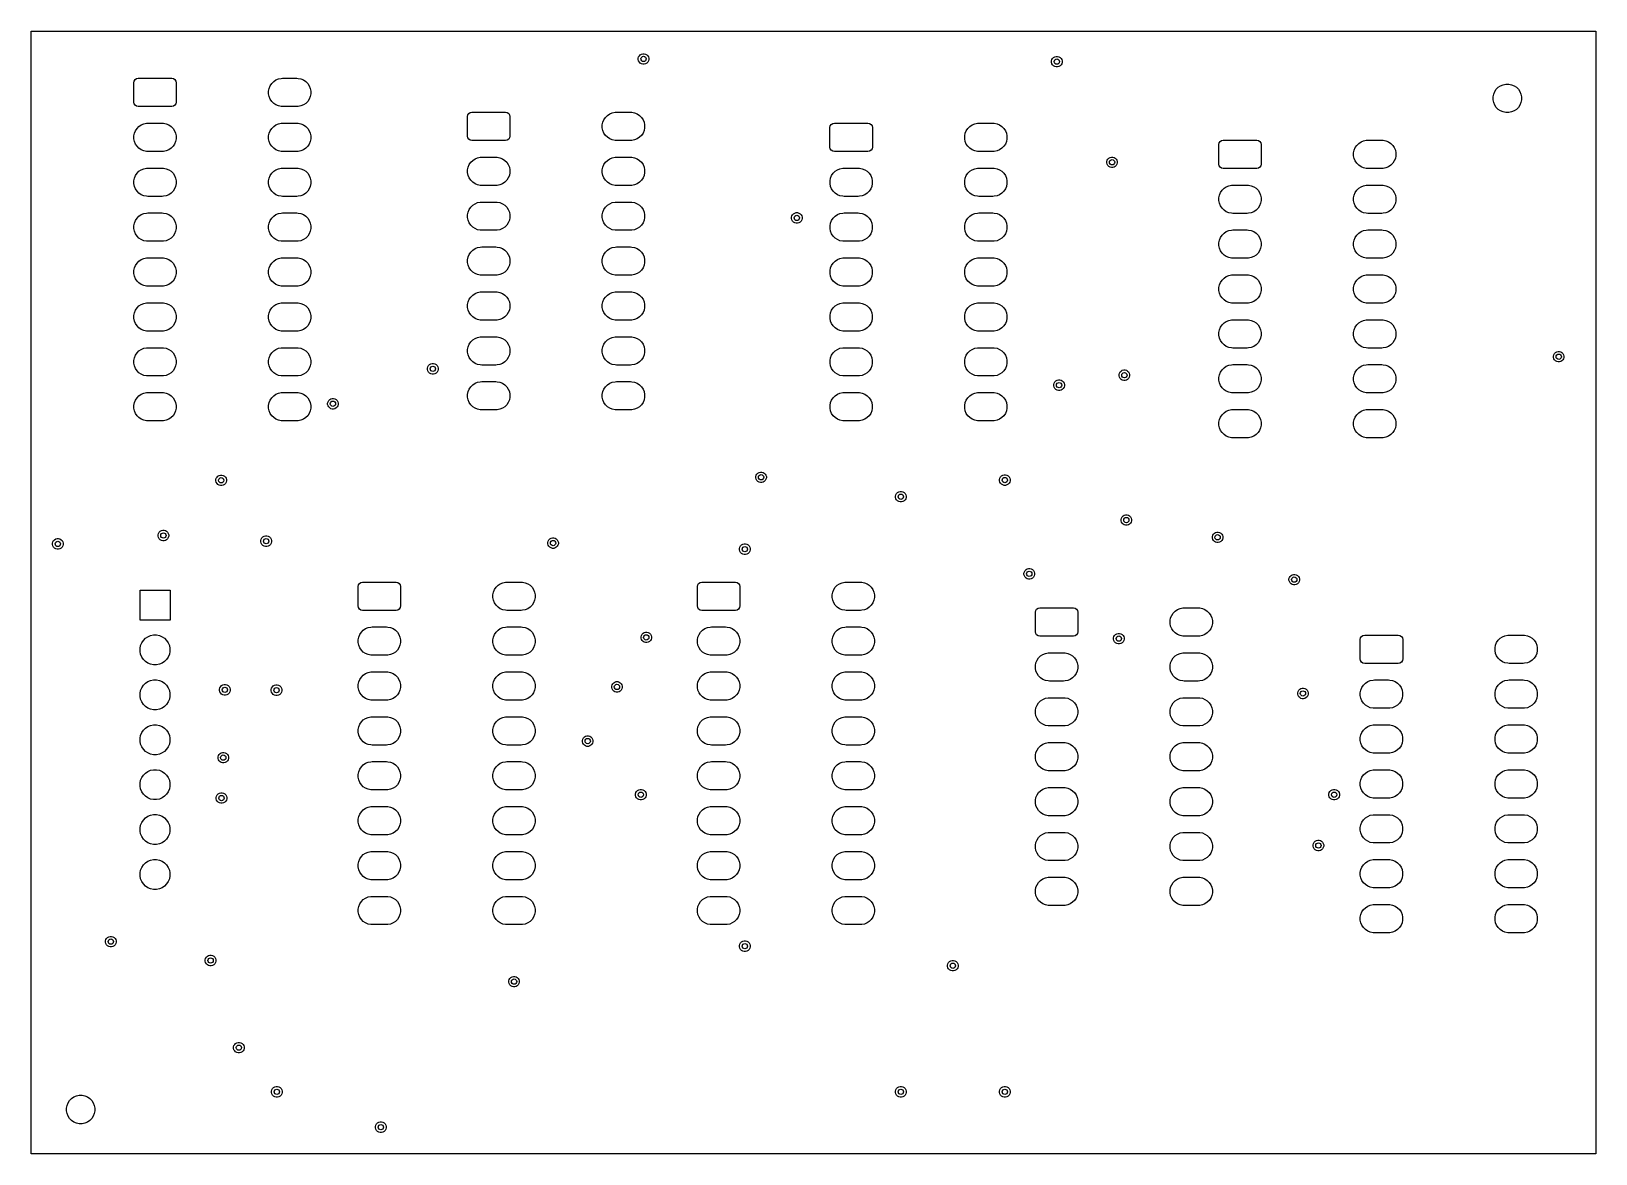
# Model space of a CAD drawing. Extents: x 44.5 to 133, y -119 to -55.5.
import ezdxf

# ---------------------------------------------------------------- set-up
doc = ezdxf.new("R2010")
doc.units = 0
doc.layers.add('BLACK', color=7, linetype='CONTINUOUS')

msp = doc.modelspace()

# ---------------------------------------------------------------- linework, layer by layer
at = {"layer": 'BLACK', "linetype": 'CONTINUOUS'}
for p, q in [((44.5, -55.5), (133, -55.5)), ((44.5, -119), (44.5, -55.5)), ((133, -55.5), (133, -119)), ((78.837967, -57.025842), (78.858236, -56.950195)), ((78.837967, -57.104158), (78.837967, -57.025842)), ((78.858236, -57.179805), (78.837967, -57.104158)), ((78.858236, -56.950195), (78.897394, -56.882372)), ((78.897394, -57.247628), (78.858236, -57.179805)), ((78.897394, -56.882372), (78.952772, -56.826994)), ((78.952772, -57.303006), (78.897394, -57.247628)), ((78.952772, -56.826994), (79.020595, -56.787836)), ((79.020595, -57.342164), (78.952772, -57.303006)), ((79.020595, -56.787836), (79.096242, -56.767567)), ((79.096242, -57.362433), (79.020595, -57.342164)), ((79.096242, -56.767567), (79.174558, -56.767567)), ((79.174558, -57.362433), (79.096242, -57.362433)), ((79.174558, -56.767567), (79.250205, -56.787836)), ((79.250205, -57.342164), (79.174558, -57.362433)), ((79.250205, -56.787836), (79.318028, -56.826994)), ((79.318028, -57.303006), (79.250205, -57.342164)), ((79.318028, -56.826994), (79.373406, -56.882372)), ((79.373406, -57.247628), (79.318028, -57.303006)), ((79.373406, -56.882372), (79.412564, -56.950195)), ((79.412564, -57.179805), (79.373406, -57.247628)), ((79.412564, -56.950195), (79.432833, -57.025842)), ((79.432833, -57.104158), (79.412564, -57.179805)), ((79.432833, -57.025842), (79.432833, -57.104158)), ((102.217867, -57.178042), (102.238136, -57.102395)), ((102.217867, -57.256358), (102.217867, -57.178042)), ((102.238136, -57.332005), (102.217867, -57.256358)), ((102.238136, -57.102395), (102.277294, -57.034572)), ((102.277294, -57.399828), (102.238136, -57.332005)), ((102.277294, -57.034572), (102.332672, -56.979194)), ((102.332672, -57.455206), (102.277294, -57.399828)), ((102.332672, -56.979194), (102.400495, -56.940036)), ((102.400495, -57.494364), (102.332672, -57.455206)), ((102.400495, -56.940036), (102.476142, -56.919767)), ((102.476142, -57.514633), (102.400495, -57.494364)), ((102.476142, -56.919767), (102.554458, -56.919767)), ((102.554458, -57.514633), (102.476142, -57.514633)), ((102.554458, -56.919767), (102.630105, -56.940036)), ((102.630105, -57.494364), (102.554458, -57.514633)), ((102.630105, -56.940036), (102.697928, -56.979194)), ((102.697928, -57.455206), (102.630105, -57.494364)), ((102.697928, -56.979194), (102.753306, -57.034572)), ((102.753306, -57.399828), (102.697928, -57.455206)), ((102.753306, -57.034572), (102.792464, -57.102395)), ((102.792464, -57.332005), (102.753306, -57.399828)), ((102.792464, -57.102395), (102.812733, -57.178042)), ((102.812733, -57.256358), (102.792464, -57.332005)), ((102.812733, -57.178042), (102.812733, -57.256358)), ((50.3, -58.41), (50.31903, -58.314329)), ((50.3, -59.51), (50.3, -58.41)), ((50.31903, -58.314329), (50.373223, -58.233223)), ((50.373223, -58.233223), (50.454329, -58.17903)), ((50.454329, -58.17903), (50.55, -58.16)), ((50.55, -58.16), (52.45, -58.16)), ((52.45, -58.16), (52.545671, -58.17903)), ((52.545671, -58.17903), (52.626777, -58.233223)), ((52.626777, -58.233223), (52.68097, -58.314329)), ((52.68097, -58.314329), (52.7, -58.41)), ((52.7, -58.41), (52.7, -59.51)), ((58.101592, -58.452485), (58.212485, -58.341592)), ((58.212485, -58.341592), (58.342883, -58.254463)), ((58.342883, -58.254463), (58.487772, -58.194448)), ((58.487772, -58.194448), (58.641586, -58.163852)), ((58.641586, -58.163852), (58.72, -58.16)), ((58.72, -58.16), (59.52, -58.16)), ((59.52, -58.16), (59.598414, -58.163852)), ((59.598414, -58.163852), (59.752228, -58.194448)), ((59.752228, -58.194448), (59.897117, -58.254463)), ((59.897117, -58.254463), (60.027515, -58.341592)), ((60.027515, -58.341592), (60.138408, -58.452485)), ((57.923852, -58.881586), (57.954448, -58.727772)), ((57.923852, -59.038414), (57.923852, -58.881586)), ((57.954448, -59.192228), (57.923852, -59.038414)), ((57.954448, -58.727772), (58.014463, -58.582883)), ((58.014463, -59.337117), (57.954448, -59.192228)), ((58.014463, -58.582883), (58.101592, -58.452485)), ((60.138408, -58.452485), (60.225537, -58.582883)), ((60.225537, -58.582883), (60.285552, -58.727772)), ((60.285552, -59.192228), (60.225537, -59.337117)), ((60.285552, -58.727772), (60.316148, -58.881586)), ((60.316148, -59.038414), (60.285552, -59.192228)), ((60.316148, -58.881586), (60.316148, -59.038414)), ((127.196779, -59.213783), (127.227647, -59.058602)), ((127.196779, -59.372003), (127.196779, -59.213783)), ((127.227647, -59.058602), (127.288195, -58.912425)), ((127.288195, -58.912425), (127.376098, -58.78087)), ((127.376098, -58.78087), (127.487977, -58.668991)), ((127.487977, -58.668991), (127.619532, -58.581088)), ((127.619532, -58.581088), (127.765709, -58.52054)), ((127.765709, -58.52054), (127.92089, -58.489672)), ((127.92089, -58.489672), (128.07911, -58.489672)), ((128.07911, -58.489672), (128.234291, -58.52054)), ((128.234291, -58.52054), (128.380468, -58.581088)), ((128.380468, -58.581088), (128.512023, -58.668991)), ((128.512023, -58.668991), (128.623902, -58.78087)), ((128.623902, -58.78087), (128.711805, -58.912425)), ((128.711805, -58.912425), (128.772353, -59.058602)), ((128.772353, -59.058602), (128.803221, -59.213783)), ((128.803221, -59.213783), (128.803221, -59.372003)), ((50.31903, -59.605671), (50.3, -59.51)), ((50.373223, -59.686777), (50.31903, -59.605671)), ((50.454329, -59.74097), (50.373223, -59.686777)), ((50.55, -59.76), (50.454329, -59.74097)), ((52.45, -59.76), (50.55, -59.76)), ((52.545671, -59.74097), (52.45, -59.76)), ((52.626777, -59.686777), (52.545671, -59.74097)), ((52.68097, -59.605671), (52.626777, -59.686777)), ((52.7, -59.51), (52.68097, -59.605671)), ((58.101592, -59.467515), (58.014463, -59.337117)), ((58.212485, -59.578408), (58.101592, -59.467515)), ((58.342883, -59.665537), (58.212485, -59.578408)), ((58.487772, -59.725552), (58.342883, -59.665537)), ((58.641586, -59.756148), (58.487772, -59.725552)), ((58.72, -59.76), (58.641586, -59.756148)), ((59.52, -59.76), (58.72, -59.76)), ((59.598414, -59.756148), (59.52, -59.76)), ((59.752228, -59.725552), (59.598414, -59.756148)), ((59.897117, -59.665537), (59.752228, -59.725552)), ((60.027515, -59.578408), (59.897117, -59.665537)), ((60.138408, -59.467515), (60.027515, -59.578408)), ((60.225537, -59.337117), (60.138408, -59.467515)), ((69.19903, -60.234329), (69.253223, -60.153223)), ((69.253223, -60.153223), (69.334329, -60.09903)), ((69.334329, -60.09903), (69.43, -60.08)), ((69.43, -60.08), (71.33, -60.08)), ((71.33, -60.08), (71.425671, -60.09903)), ((71.425671, -60.09903), (71.506777, -60.153223)), ((71.506777, -60.153223), (71.56097, -60.234329)), ((77.092485, -60.261592), (77.222883, -60.174463)), ((77.222883, -60.174463), (77.367772, -60.114448)), ((77.367772, -60.114448), (77.521586, -60.083852)), ((77.521586, -60.083852), (77.6, -60.08)), ((77.6, -60.08), (78.4, -60.08)), ((78.4, -60.08), (78.478414, -60.083852)), ((78.478414, -60.083852), (78.632228, -60.114448)), ((78.632228, -60.114448), (78.777117, -60.174463)), ((78.777117, -60.174463), (78.907515, -60.261592)), ((127.227647, -59.527184), (127.196779, -59.372003)), ((127.288195, -59.673361), (127.227647, -59.527184)), ((127.376098, -59.804916), (127.288195, -59.673361)), ((127.487977, -59.916795), (127.376098, -59.804916)), ((127.619532, -60.004698), (127.487977, -59.916795)), ((127.765709, -60.065246), (127.619532, -60.004698)), ((127.92089, -60.096114), (127.765709, -60.065246)), ((128.07911, -60.096114), (127.92089, -60.096114)), ((128.234291, -60.065246), (128.07911, -60.096114)), ((128.380468, -60.004698), (128.234291, -60.065246)), ((128.512023, -59.916795), (128.380468, -60.004698)), ((128.623902, -59.804916), (128.512023, -59.916795)), ((128.711805, -59.673361), (128.623902, -59.804916)), ((128.772353, -59.527184), (128.711805, -59.673361)), ((128.803221, -59.372003), (128.772353, -59.527184)), ((50.394463, -61.122883), (50.481592, -60.992485)), ((50.481592, -60.992485), (50.592485, -60.881592)), ((50.592485, -60.881592), (50.722883, -60.794463)), ((50.722883, -60.794463), (50.867772, -60.734448)), ((50.867772, -60.734448), (51.021586, -60.703852)), ((51.021586, -60.703852), (51.1, -60.7)), ((51.1, -60.7), (51.9, -60.7)), ((51.9, -60.7), (51.978414, -60.703852)), ((51.978414, -60.703852), (52.132228, -60.734448)), ((52.132228, -60.734448), (52.277117, -60.794463)), ((52.277117, -60.794463), (52.407515, -60.881592)), ((52.407515, -60.881592), (52.518408, -60.992485)), ((52.518408, -60.992485), (52.605537, -61.122883)), ((58.014463, -61.122883), (58.101592, -60.992485)), ((58.101592, -60.992485), (58.212485, -60.881592)), ((58.212485, -60.881592), (58.342883, -60.794463)), ((58.342883, -60.794463), (58.487772, -60.734448)), ((58.487772, -60.734448), (58.641586, -60.703852)), ((58.641586, -60.703852), (58.72, -60.7)), ((58.72, -60.7), (59.52, -60.7)), ((59.52, -60.7), (59.598414, -60.703852)), ((59.598414, -60.703852), (59.752228, -60.734448)), ((59.752228, -60.734448), (59.897117, -60.794463)), ((59.897117, -60.794463), (60.027515, -60.881592)), ((60.027515, -60.881592), (60.138408, -60.992485)), ((60.138408, -60.992485), (60.225537, -61.122883)), ((69.18, -60.33), (69.19903, -60.234329)), ((69.18, -61.43), (69.18, -60.33)), ((71.56097, -60.234329), (71.58, -60.33)), ((71.58, -60.33), (71.58, -61.43)), ((76.803852, -60.801586), (76.834448, -60.647772)), ((76.803852, -60.958414), (76.803852, -60.801586)), ((76.834448, -61.112228), (76.803852, -60.958414)), ((76.834448, -60.647772), (76.894463, -60.502883)), ((76.894463, -60.502883), (76.981592, -60.372485)), ((76.981592, -60.372485), (77.092485, -60.261592)), ((78.907515, -60.261592), (79.018408, -60.372485)), ((79.018408, -60.372485), (79.105537, -60.502883)), ((79.105537, -60.502883), (79.165552, -60.647772)), ((79.165552, -60.647772), (79.196148, -60.801586)), ((79.196148, -60.958414), (79.165552, -61.112228)), ((79.196148, -60.801586), (79.196148, -60.958414)), ((89.68, -60.95), (89.69903, -60.854329)), ((89.68, -62.05), (89.68, -60.95)), ((89.69903, -60.854329), (89.753223, -60.773223)), ((89.753223, -60.773223), (89.834329, -60.71903)), ((89.834329, -60.71903), (89.93, -60.7)), ((89.93, -60.7), (91.83, -60.7)), ((91.83, -60.7), (91.925671, -60.71903)), ((91.925671, -60.71903), (92.006777, -60.773223)), ((92.006777, -60.773223), (92.06097, -60.854329)), ((92.06097, -60.854329), (92.08, -60.95)), ((92.08, -60.95), (92.08, -62.05)), ((97.394463, -61.122883), (97.481592, -60.992485)), ((97.481592, -60.992485), (97.592485, -60.881592)), ((97.592485, -60.881592), (97.722883, -60.794463)), ((97.722883, -60.794463), (97.867772, -60.734448)), ((97.867772, -60.734448), (98.021586, -60.703852)), ((98.021586, -60.703852), (98.1, -60.7)), ((98.1, -60.7), (98.9, -60.7)), ((98.9, -60.7), (98.978414, -60.703852)), ((98.978414, -60.703852), (99.132228, -60.734448)), ((99.132228, -60.734448), (99.277117, -60.794463)), ((99.277117, -60.794463), (99.407515, -60.881592)), ((99.407515, -60.881592), (99.518408, -60.992485)), ((99.518408, -60.992485), (99.605537, -61.122883)), ((50.303852, -61.421586), (50.334448, -61.267772)), ((50.303852, -61.578414), (50.303852, -61.421586)), ((50.334448, -61.732228), (50.303852, -61.578414)), ((50.334448, -61.267772), (50.394463, -61.122883)), ((50.394463, -61.877117), (50.334448, -61.732228)), ((50.481592, -62.007515), (50.394463, -61.877117)), ((52.605537, -61.877117), (52.518408, -62.007515)), ((52.605537, -61.122883), (52.665552, -61.267772)), ((52.665552, -61.732228), (52.605537, -61.877117)), ((52.665552, -61.267772), (52.696148, -61.421586)), ((52.696148, -61.578414), (52.665552, -61.732228)), ((52.696148, -61.421586), (52.696148, -61.578414)), ((57.923852, -61.421586), (57.954448, -61.267772)), ((57.923852, -61.578414), (57.923852, -61.421586)), ((57.954448, -61.732228), (57.923852, -61.578414)), ((57.954448, -61.267772), (58.014463, -61.122883)), ((58.014463, -61.877117), (57.954448, -61.732228)), ((58.101592, -62.007515), (58.014463, -61.877117)), ((60.225537, -61.877117), (60.138408, -62.007515)), ((60.225537, -61.122883), (60.285552, -61.267772)), ((60.285552, -61.732228), (60.225537, -61.877117)), ((60.285552, -61.267772), (60.316148, -61.421586)), ((60.316148, -61.578414), (60.285552, -61.732228)), ((60.316148, -61.421586), (60.316148, -61.578414)), ((69.19903, -61.525671), (69.18, -61.43)), ((69.253223, -61.606777), (69.19903, -61.525671)), ((69.334329, -61.66097), (69.253223, -61.606777)), ((69.43, -61.68), (69.334329, -61.66097)), ((71.33, -61.68), (69.43, -61.68)), ((71.425671, -61.66097), (71.33, -61.68)), ((71.506777, -61.606777), (71.425671, -61.66097)), ((71.56097, -61.525671), (71.506777, -61.606777)), ((71.58, -61.43), (71.56097, -61.525671)), ((76.894463, -61.257117), (76.834448, -61.112228)), ((76.981592, -61.387515), (76.894463, -61.257117)), ((77.092485, -61.498408), (76.981592, -61.387515)), ((77.222883, -61.585537), (77.092485, -61.498408)), ((77.367772, -61.645552), (77.222883, -61.585537)), ((77.521586, -61.676148), (77.367772, -61.645552)), ((77.6, -61.68), (77.521586, -61.676148)), ((78.4, -61.68), (77.6, -61.68)), ((78.478414, -61.676148), (78.4, -61.68)), ((78.632228, -61.645552), (78.478414, -61.676148)), ((78.777117, -61.585537), (78.632228, -61.645552)), ((78.907515, -61.498408), (78.777117, -61.585537)), ((79.018408, -61.387515), (78.907515, -61.498408)), ((79.105537, -61.257117), (79.018408, -61.387515)), ((79.165552, -61.112228), (79.105537, -61.257117)), ((97.303852, -61.421586), (97.334448, -61.267772)), ((97.303852, -61.578414), (97.303852, -61.421586)), ((97.334448, -61.732228), (97.303852, -61.578414)), ((97.334448, -61.267772), (97.394463, -61.122883)), ((97.394463, -61.877117), (97.334448, -61.732228)), ((97.481592, -62.007515), (97.394463, -61.877117)), ((99.605537, -61.877117), (99.518408, -62.007515)), ((99.605537, -61.122883), (99.665552, -61.267772)), ((99.665552, -61.732228), (99.605537, -61.877117)), ((99.665552, -61.267772), (99.696148, -61.421586)), ((99.696148, -61.578414), (99.665552, -61.732228)), ((99.696148, -61.421586), (99.696148, -61.578414)), ((111.68, -61.91), (111.69903, -61.814329)), ((111.68, -63.01), (111.68, -61.91)), ((111.69903, -61.814329), (111.753223, -61.733223)), ((111.753223, -61.733223), (111.834329, -61.67903)), ((111.834329, -61.67903), (111.93, -61.66)), ((111.93, -61.66), (113.83, -61.66)), ((113.83, -61.66), (113.925671, -61.67903)), ((113.925671, -61.67903), (114.006777, -61.733223)), ((114.006777, -61.733223), (114.06097, -61.814329)), ((114.06097, -61.814329), (114.08, -61.91)), ((114.08, -61.91), (114.08, -63.01)), ((119.481592, -61.952485), (119.592485, -61.841592)), ((119.592485, -61.841592), (119.722883, -61.754463)), ((119.722883, -61.754463), (119.867772, -61.694448)), ((119.867772, -61.694448), (120.021586, -61.663852)), ((120.021586, -61.663852), (120.1, -61.66)), ((120.1, -61.66), (120.9, -61.66)), ((120.9, -61.66), (120.978414, -61.663852)), ((120.978414, -61.663852), (121.132228, -61.694448)), ((121.132228, -61.694448), (121.277117, -61.754463)), ((121.277117, -61.754463), (121.407515, -61.841592)), ((121.407515, -61.841592), (121.518408, -61.952485)), ((50.592485, -62.118408), (50.481592, -62.007515)), ((50.722883, -62.205537), (50.592485, -62.118408)), ((50.867772, -62.265552), (50.722883, -62.205537)), ((51.021586, -62.296148), (50.867772, -62.265552)), ((51.1, -62.3), (51.021586, -62.296148)), ((51.9, -62.3), (51.1, -62.3)), ((51.978414, -62.296148), (51.9, -62.3)), ((52.132228, -62.265552), (51.978414, -62.296148)), ((52.277117, -62.205537), (52.132228, -62.265552)), ((52.407515, -62.118408), (52.277117, -62.205537)), ((52.518408, -62.007515), (52.407515, -62.118408)), ((58.212485, -62.118408), (58.101592, -62.007515)), ((58.342883, -62.205537), (58.212485, -62.118408)), ((58.487772, -62.265552), (58.342883, -62.205537)), ((58.641586, -62.296148), (58.487772, -62.265552)), ((58.72, -62.3), (58.641586, -62.296148)), ((59.52, -62.3), (58.72, -62.3)), ((59.598414, -62.296148), (59.52, -62.3)), ((59.752228, -62.265552), (59.598414, -62.296148)), ((59.897117, -62.205537), (59.752228, -62.265552)), ((60.027515, -62.118408), (59.897117, -62.205537)), ((60.138408, -62.007515), (60.027515, -62.118408)), ((69.361592, -62.912485), (69.472485, -62.801592)), ((69.472485, -62.801592), (69.602883, -62.714463)), ((69.602883, -62.714463), (69.747772, -62.654448)), ((69.747772, -62.654448), (69.901586, -62.623852)), ((69.901586, -62.623852), (69.98, -62.62)), ((69.98, -62.62), (70.78, -62.62)), ((70.78, -62.62), (70.858414, -62.623852)), ((70.858414, -62.623852), (71.012228, -62.654448)), ((71.012228, -62.654448), (71.157117, -62.714463)), ((71.157117, -62.714463), (71.287515, -62.801592)), ((71.287515, -62.801592), (71.398408, -62.912485)), ((76.981592, -62.912485), (77.092485, -62.801592)), ((77.092485, -62.801592), (77.222883, -62.714463)), ((77.222883, -62.714463), (77.367772, -62.654448)), ((77.367772, -62.654448), (77.521586, -62.623852)), ((77.521586, -62.623852), (77.6, -62.62)), ((77.6, -62.62), (78.4, -62.62)), ((78.4, -62.62), (78.478414, -62.623852)), ((78.478414, -62.623852), (78.632228, -62.654448)), ((78.632228, -62.654448), (78.777117, -62.714463)), ((78.777117, -62.714463), (78.907515, -62.801592)), ((78.907515, -62.801592), (79.018408, -62.912485)), ((89.69903, -62.145671), (89.68, -62.05)), ((89.753223, -62.226777), (89.69903, -62.145671)), ((89.834329, -62.28097), (89.753223, -62.226777)), ((89.93, -62.3), (89.834329, -62.28097)), ((91.83, -62.3), (89.93, -62.3)), ((91.925671, -62.28097), (91.83, -62.3)), ((92.006777, -62.226777), (91.925671, -62.28097)), ((92.06097, -62.145671), (92.006777, -62.226777)), ((92.08, -62.05), (92.06097, -62.145671)), ((97.592485, -62.118408), (97.481592, -62.007515)), ((97.722883, -62.205537), (97.592485, -62.118408)), ((97.867772, -62.265552), (97.722883, -62.205537)), ((98.021586, -62.296148), (97.867772, -62.265552)), ((98.1, -62.3), (98.021586, -62.296148)), ((98.9, -62.3), (98.1, -62.3)), ((98.978414, -62.296148), (98.9, -62.3)), ((99.132228, -62.265552), (98.978414, -62.296148)), ((99.277117, -62.205537), (99.132228, -62.265552)), ((99.407515, -62.118408), (99.277117, -62.205537)), ((99.518408, -62.007515), (99.407515, -62.118408)), ((105.341067, -62.871342), (105.361336, -62.795695)), ((105.361336, -62.795695), (105.400494, -62.727872)), ((105.400494, -62.727872), (105.455872, -62.672494)), ((105.455872, -62.672494), (105.523695, -62.633336)), ((105.523695, -62.633336), (105.599342, -62.613067)), ((105.599342, -62.613067), (105.677658, -62.613067)), ((105.677658, -62.613067), (105.753305, -62.633336)), ((105.753305, -62.633336), (105.821128, -62.672494)), ((105.821128, -62.672494), (105.876506, -62.727872)), ((105.876506, -62.727872), (105.915664, -62.795695)), ((105.915664, -62.795695), (105.935933, -62.871342)), ((119.303852, -62.381586), (119.334448, -62.227772)), ((119.303852, -62.538414), (119.303852, -62.381586)), ((119.334448, -62.692228), (119.303852, -62.538414)), ((119.334448, -62.227772), (119.394463, -62.082883)), ((119.394463, -62.837117), (119.334448, -62.692228)), ((119.394463, -62.082883), (119.481592, -61.952485)), ((121.518408, -61.952485), (121.605537, -62.082883)), ((121.605537, -62.082883), (121.665552, -62.227772)), ((121.665552, -62.692228), (121.605537, -62.837117)), ((121.665552, -62.227772), (121.696148, -62.381586)), ((121.696148, -62.538414), (121.665552, -62.692228)), ((121.696148, -62.381586), (121.696148, -62.538414)), ((50.334448, -63.807772), (50.394463, -63.662883)), ((50.394463, -63.662883), (50.481592, -63.532485)), ((50.481592, -63.532485), (50.592485, -63.421592)), ((50.592485, -63.421592), (50.722883, -63.334463)), ((50.722883, -63.334463), (50.867772, -63.274448)), ((50.867772, -63.274448), (51.021586, -63.243852)), ((51.021586, -63.243852), (51.1, -63.24)), ((51.1, -63.24), (51.9, -63.24)), ((51.9, -63.24), (51.978414, -63.243852)), ((51.978414, -63.243852), (52.132228, -63.274448)), ((52.132228, -63.274448), (52.277117, -63.334463)), ((52.277117, -63.334463), (52.407515, -63.421592)), ((52.407515, -63.421592), (52.518408, -63.532485)), ((52.518408, -63.532485), (52.605537, -63.662883)), ((52.605537, -63.662883), (52.665552, -63.807772)), ((57.954448, -63.807772), (58.014463, -63.662883)), ((58.014463, -63.662883), (58.101592, -63.532485)), ((58.101592, -63.532485), (58.212485, -63.421592)), ((58.212485, -63.421592), (58.342883, -63.334463)), ((58.342883, -63.334463), (58.487772, -63.274448)), ((58.487772, -63.274448), (58.641586, -63.243852)), ((58.641586, -63.243852), (58.72, -63.24)), ((58.72, -63.24), (59.52, -63.24)), ((59.52, -63.24), (59.598414, -63.243852)), ((59.598414, -63.243852), (59.752228, -63.274448)), ((59.752228, -63.274448), (59.897117, -63.334463)), ((59.897117, -63.334463), (60.027515, -63.421592)), ((60.027515, -63.421592), (60.138408, -63.532485)), ((60.138408, -63.532485), (60.225537, -63.662883)), ((60.225537, -63.662883), (60.285552, -63.807772)), ((69.183852, -63.341586), (69.214448, -63.187772)), ((69.183852, -63.498414), (69.183852, -63.341586)), ((69.214448, -63.652228), (69.183852, -63.498414)), ((69.214448, -63.187772), (69.274463, -63.042883)), ((69.274463, -63.797117), (69.214448, -63.652228)), ((69.274463, -63.042883), (69.361592, -62.912485)), ((71.398408, -62.912485), (71.485537, -63.042883)), ((71.485537, -63.042883), (71.545552, -63.187772)), ((71.545552, -63.652228), (71.485537, -63.797117)), ((71.545552, -63.187772), (71.576148, -63.341586)), ((71.576148, -63.498414), (71.545552, -63.652228)), ((71.576148, -63.341586), (71.576148, -63.498414)), ((76.803852, -63.341586), (76.834448, -63.187772)), ((76.803852, -63.498414), (76.803852, -63.341586)), ((76.834448, -63.652228), (76.803852, -63.498414)), ((76.834448, -63.187772), (76.894463, -63.042883)), ((76.894463, -63.797117), (76.834448, -63.652228)), ((76.894463, -63.042883), (76.981592, -62.912485)), ((79.018408, -62.912485), (79.105537, -63.042883)), ((79.105537, -63.042883), (79.165552, -63.187772)), ((79.165552, -63.652228), (79.105537, -63.797117)), ((79.165552, -63.187772), (79.196148, -63.341586)), ((79.196148, -63.498414), (79.165552, -63.652228)), ((79.196148, -63.341586), (79.196148, -63.498414)), ((89.714448, -63.807772), (89.774463, -63.662883)), ((89.774463, -63.662883), (89.861592, -63.532485)), ((89.861592, -63.532485), (89.972485, -63.421592)), ((89.972485, -63.421592), (90.102883, -63.334463)), ((90.102883, -63.334463), (90.247772, -63.274448)), ((90.247772, -63.274448), (90.401586, -63.243852)), ((90.401586, -63.243852), (90.48, -63.24)), ((90.48, -63.24), (91.28, -63.24)), ((91.28, -63.24), (91.358414, -63.243852)), ((91.358414, -63.243852), (91.512228, -63.274448)), ((91.512228, -63.274448), (91.657117, -63.334463)), ((91.657117, -63.334463), (91.787515, -63.421592)), ((91.787515, -63.421592), (91.898408, -63.532485)), ((91.898408, -63.532485), (91.985537, -63.662883)), ((91.985537, -63.662883), (92.045552, -63.807772)), ((97.334448, -63.807772), (97.394463, -63.662883)), ((97.394463, -63.662883), (97.481592, -63.532485)), ((97.481592, -63.532485), (97.592485, -63.421592)), ((97.592485, -63.421592), (97.722883, -63.334463)), ((97.722883, -63.334463), (97.867772, -63.274448)), ((97.867772, -63.274448), (98.021586, -63.243852)), ((98.021586, -63.243852), (98.1, -63.24)), ((98.1, -63.24), (98.9, -63.24)), ((98.9, -63.24), (98.978414, -63.243852)), ((98.978414, -63.243852), (99.132228, -63.274448)), ((99.132228, -63.274448), (99.277117, -63.334463)), ((99.277117, -63.334463), (99.407515, -63.421592)), ((99.407515, -63.421592), (99.518408, -63.532485)), ((99.518408, -63.532485), (99.605537, -63.662883)), ((99.605537, -63.662883), (99.665552, -63.807772)), ((105.341067, -62.949658), (105.341067, -62.871342)), ((105.361336, -63.025305), (105.341067, -62.949658)), ((105.400494, -63.093128), (105.361336, -63.025305)), ((105.455872, -63.148506), (105.400494, -63.093128)), ((105.523695, -63.187664), (105.455872, -63.148506)), ((105.599342, -63.207933), (105.523695, -63.187664)), ((105.677658, -63.207933), (105.599342, -63.207933)), ((105.753305, -63.187664), (105.677658, -63.207933)), ((105.821128, -63.148506), (105.753305, -63.187664)), ((105.876506, -63.093128), (105.821128, -63.148506)), ((105.915664, -63.025305), (105.876506, -63.093128)), ((105.935933, -62.949658), (105.915664, -63.025305)), ((105.935933, -62.871342), (105.935933, -62.949658)), ((111.69903, -63.105671), (111.68, -63.01)), ((111.753223, -63.186777), (111.69903, -63.105671)), ((111.834329, -63.24097), (111.753223, -63.186777)), ((111.93, -63.26), (111.834329, -63.24097)), ((113.83, -63.26), (111.93, -63.26)), ((113.925671, -63.24097), (113.83, -63.26)), ((114.006777, -63.186777), (113.925671, -63.24097)), ((114.06097, -63.105671), (114.006777, -63.186777)), ((114.08, -63.01), (114.06097, -63.105671)), ((119.481592, -62.967515), (119.394463, -62.837117)), ((119.592485, -63.078408), (119.481592, -62.967515)), ((119.722883, -63.165537), (119.592485, -63.078408)), ((119.867772, -63.225552), (119.722883, -63.165537)), ((120.021586, -63.256148), (119.867772, -63.225552)), ((120.1, -63.26), (120.021586, -63.256148)), ((120.9, -63.26), (120.1, -63.26)), ((120.978414, -63.256148), (120.9, -63.26)), ((121.132228, -63.225552), (120.978414, -63.256148)), ((121.277117, -63.165537), (121.132228, -63.225552)), ((121.407515, -63.078408), (121.277117, -63.165537)), ((121.518408, -62.967515), (121.407515, -63.078408)), ((121.605537, -62.837117), (121.518408, -62.967515)), ((50.303852, -63.961586), (50.334448, -63.807772)), ((50.303852, -64.118414), (50.303852, -63.961586)), ((50.334448, -64.272228), (50.303852, -64.118414)), ((50.394463, -64.417117), (50.334448, -64.272228)), ((50.481592, -64.547515), (50.394463, -64.417117)), ((50.592485, -64.658408), (50.481592, -64.547515)), ((52.518408, -64.547515), (52.407515, -64.658408)), ((52.605537, -64.417117), (52.518408, -64.547515)), ((52.665552, -64.272228), (52.605537, -64.417117)), ((52.665552, -63.807772), (52.696148, -63.961586)), ((52.696148, -64.118414), (52.665552, -64.272228)), ((52.696148, -63.961586), (52.696148, -64.118414)), ((57.923852, -63.961586), (57.954448, -63.807772)), ((57.923852, -64.118414), (57.923852, -63.961586)), ((57.954448, -64.272228), (57.923852, -64.118414)), ((58.014463, -64.417117), (57.954448, -64.272228)), ((58.101592, -64.547515), (58.014463, -64.417117)), ((58.212485, -64.658408), (58.101592, -64.547515)), ((60.138408, -64.547515), (60.027515, -64.658408)), ((60.225537, -64.417117), (60.138408, -64.547515)), ((60.285552, -64.272228), (60.225537, -64.417117)), ((60.285552, -63.807772), (60.316148, -63.961586)), ((60.316148, -64.118414), (60.285552, -64.272228)), ((60.316148, -63.961586), (60.316148, -64.118414)), ((69.361592, -63.927515), (69.274463, -63.797117)), ((69.472485, -64.038408), (69.361592, -63.927515)), ((69.602883, -64.125537), (69.472485, -64.038408)), ((69.747772, -64.185552), (69.602883, -64.125537)), ((69.901586, -64.216148), (69.747772, -64.185552)), ((69.98, -64.22), (69.901586, -64.216148)), ((70.78, -64.22), (69.98, -64.22)), ((70.858414, -64.216148), (70.78, -64.22)), ((71.012228, -64.185552), (70.858414, -64.216148)), ((71.157117, -64.125537), (71.012228, -64.185552)), ((71.287515, -64.038408), (71.157117, -64.125537)), ((71.398408, -63.927515), (71.287515, -64.038408)), ((71.485537, -63.797117), (71.398408, -63.927515)), ((76.981592, -63.927515), (76.894463, -63.797117)), ((77.092485, -64.038408), (76.981592, -63.927515)), ((77.222883, -64.125537), (77.092485, -64.038408)), ((77.367772, -64.185552), (77.222883, -64.125537)), ((77.521586, -64.216148), (77.367772, -64.185552)), ((77.6, -64.22), (77.521586, -64.216148)), ((78.4, -64.22), (77.6, -64.22)), ((78.478414, -64.216148), (78.4, -64.22)), ((78.632228, -64.185552), (78.478414, -64.216148)), ((78.777117, -64.125537), (78.632228, -64.185552)), ((78.907515, -64.038408), (78.777117, -64.125537)), ((79.018408, -63.927515), (78.907515, -64.038408)), ((79.105537, -63.797117), (79.018408, -63.927515)), ((89.683852, -63.961586), (89.714448, -63.807772)), ((89.683852, -64.118414), (89.683852, -63.961586)), ((89.714448, -64.272228), (89.683852, -64.118414)), ((89.774463, -64.417117), (89.714448, -64.272228)), ((89.861592, -64.547515), (89.774463, -64.417117)), ((89.972485, -64.658408), (89.861592, -64.547515)), ((91.898408, -64.547515), (91.787515, -64.658408)), ((91.985537, -64.417117), (91.898408, -64.547515)), ((92.045552, -64.272228), (91.985537, -64.417117)), ((92.045552, -63.807772), (92.076148, -63.961586)), ((92.076148, -64.118414), (92.045552, -64.272228)), ((92.076148, -63.961586), (92.076148, -64.118414)), ((97.303852, -63.961586), (97.334448, -63.807772)), ((97.303852, -64.118414), (97.303852, -63.961586)), ((97.334448, -64.272228), (97.303852, -64.118414)), ((97.394463, -64.417117), (97.334448, -64.272228)), ((97.481592, -64.547515), (97.394463, -64.417117)), ((97.592485, -64.658408), (97.481592, -64.547515)), ((99.518408, -64.547515), (99.407515, -64.658408)), ((99.605537, -64.417117), (99.518408, -64.547515)), ((99.665552, -64.272228), (99.605537, -64.417117)), ((99.665552, -63.807772), (99.696148, -63.961586)), ((99.696148, -64.118414), (99.665552, -64.272228)), ((99.696148, -63.961586), (99.696148, -64.118414)), ((111.774463, -64.622883), (111.861592, -64.492485)), ((111.861592, -64.492485), (111.972485, -64.381592)), ((111.972485, -64.381592), (112.102883, -64.294463)), ((112.102883, -64.294463), (112.247772, -64.234448)), ((112.247772, -64.234448), (112.401586, -64.203852)), ((112.401586, -64.203852), (112.48, -64.2)), ((112.48, -64.2), (113.28, -64.2)), ((113.28, -64.2), (113.358414, -64.203852)), ((113.358414, -64.203852), (113.512228, -64.234448)), ((113.512228, -64.234448), (113.657117, -64.294463)), ((113.657117, -64.294463), (113.787515, -64.381592)), ((113.787515, -64.381592), (113.898408, -64.492485)), ((113.898408, -64.492485), (113.985537, -64.622883)), ((119.394463, -64.622883), (119.481592, -64.492485)), ((119.481592, -64.492485), (119.592485, -64.381592)), ((119.592485, -64.381592), (119.722883, -64.294463)), ((119.722883, -64.294463), (119.867772, -64.234448)), ((119.867772, -64.234448), (120.021586, -64.203852)), ((120.021586, -64.203852), (120.1, -64.2)), ((120.1, -64.2), (120.9, -64.2)), ((120.9, -64.2), (120.978414, -64.203852)), ((120.978414, -64.203852), (121.132228, -64.234448)), ((121.132228, -64.234448), (121.277117, -64.294463)), ((121.277117, -64.294463), (121.407515, -64.381592)), ((121.407515, -64.381592), (121.518408, -64.492485)), ((121.518408, -64.492485), (121.605537, -64.622883)), ((50.722883, -64.745537), (50.592485, -64.658408)), ((50.867772, -64.805552), (50.722883, -64.745537)), ((51.021586, -64.836148), (50.867772, -64.805552)), ((51.1, -64.84), (51.021586, -64.836148)), ((51.9, -64.84), (51.1, -64.84)), ((51.978414, -64.836148), (51.9, -64.84)), ((52.132228, -64.805552), (51.978414, -64.836148)), ((52.277117, -64.745537), (52.132228, -64.805552)), ((52.407515, -64.658408), (52.277117, -64.745537)), ((58.342883, -64.745537), (58.212485, -64.658408)), ((58.487772, -64.805552), (58.342883, -64.745537)), ((58.641586, -64.836148), (58.487772, -64.805552)), ((58.72, -64.84), (58.641586, -64.836148)), ((59.52, -64.84), (58.72, -64.84)), ((59.598414, -64.836148), (59.52, -64.84)), ((59.752228, -64.805552), (59.598414, -64.836148)), ((59.897117, -64.745537), (59.752228, -64.805552)), ((60.027515, -64.658408), (59.897117, -64.745537)), ((69.274463, -65.582883), (69.361592, -65.452485)), ((69.361592, -65.452485), (69.472485, -65.341592)), ((69.472485, -65.341592), (69.602883, -65.254463)), ((69.602883, -65.254463), (69.747772, -65.194448)), ((69.747772, -65.194448), (69.901586, -65.163852)), ((69.901586, -65.163852), (69.98, -65.16)), ((69.98, -65.16), (70.78, -65.16)), ((70.78, -65.16), (70.858414, -65.163852)), ((70.858414, -65.163852), (71.012228, -65.194448)), ((71.012228, -65.194448), (71.157117, -65.254463)), ((71.157117, -65.254463), (71.287515, -65.341592)), ((71.287515, -65.341592), (71.398408, -65.452485)), ((71.398408, -65.452485), (71.485537, -65.582883)), ((76.894463, -65.582883), (76.981592, -65.452485)), ((76.981592, -65.452485), (77.092485, -65.341592)), ((77.092485, -65.341592), (77.222883, -65.254463)), ((77.222883, -65.254463), (77.367772, -65.194448)), ((77.367772, -65.194448), (77.521586, -65.163852)), ((77.521586, -65.163852), (77.6, -65.16)), ((77.6, -65.16), (78.4, -65.16)), ((78.4, -65.16), (78.478414, -65.163852)), ((78.478414, -65.163852), (78.632228, -65.194448)), ((78.632228, -65.194448), (78.777117, -65.254463)), ((78.777117, -65.254463), (78.907515, -65.341592)), ((78.907515, -65.341592), (79.018408, -65.452485)), ((79.018408, -65.452485), (79.105537, -65.582883)), ((90.102883, -64.745537), (89.972485, -64.658408)), ((90.247772, -64.805552), (90.102883, -64.745537)), ((90.401586, -64.836148), (90.247772, -64.805552)), ((90.48, -64.84), (90.401586, -64.836148)), ((91.28, -64.84), (90.48, -64.84)), ((91.358414, -64.836148), (91.28, -64.84)), ((91.512228, -64.805552), (91.358414, -64.836148)), ((91.657117, -64.745537), (91.512228, -64.805552)), ((91.787515, -64.658408), (91.657117, -64.745537)), ((97.722883, -64.745537), (97.592485, -64.658408)), ((97.867772, -64.805552), (97.722883, -64.745537)), ((98.021586, -64.836148), (97.867772, -64.805552)), ((98.1, -64.84), (98.021586, -64.836148)), ((98.9, -64.84), (98.1, -64.84)), ((98.978414, -64.836148), (98.9, -64.84)), ((99.132228, -64.805552), (98.978414, -64.836148)), ((99.277117, -64.745537), (99.132228, -64.805552)), ((99.407515, -64.658408), (99.277117, -64.745537)), ((111.683852, -64.921586), (111.714448, -64.767772)), ((111.683852, -65.078414), (111.683852, -64.921586)), ((111.714448, -65.232228), (111.683852, -65.078414)), ((111.714448, -64.767772), (111.774463, -64.622883)), ((111.774463, -65.377117), (111.714448, -65.232228)), ((111.861592, -65.507515), (111.774463, -65.377117)), ((113.985537, -65.377117), (113.898408, -65.507515)), ((113.985537, -64.622883), (114.045552, -64.767772)), ((114.045552, -65.232228), (113.985537, -65.377117)), ((114.045552, -64.767772), (114.076148, -64.921586)), ((114.076148, -65.078414), (114.045552, -65.232228)), ((114.076148, -64.921586), (114.076148, -65.078414)), ((119.303852, -64.921586), (119.334448, -64.767772)), ((119.303852, -65.078414), (119.303852, -64.921586)), ((119.334448, -65.232228), (119.303852, -65.078414)), ((119.334448, -64.767772), (119.394463, -64.622883)), ((119.394463, -65.377117), (119.334448, -65.232228)), ((119.481592, -65.507515), (119.394463, -65.377117)), ((121.605537, -65.377117), (121.518408, -65.507515)), ((121.605537, -64.622883), (121.665552, -64.767772)), ((121.665552, -65.232228), (121.605537, -65.377117)), ((121.665552, -64.767772), (121.696148, -64.921586)), ((121.696148, -65.078414), (121.665552, -65.232228)), ((121.696148, -64.921586), (121.696148, -65.078414)), ((50.303852, -66.501586), (50.334448, -66.347772)), ((50.334448, -66.347772), (50.394463, -66.202883)), ((50.394463, -66.202883), (50.481592, -66.072485)), ((50.481592, -66.072485), (50.592485, -65.961592)), ((50.592485, -65.961592), (50.722883, -65.874463)), ((50.722883, -65.874463), (50.867772, -65.814448)), ((50.867772, -65.814448), (51.021586, -65.783852)), ((51.021586, -65.783852), (51.1, -65.78)), ((51.1, -65.78), (51.9, -65.78)), ((51.9, -65.78), (51.978414, -65.783852)), ((51.978414, -65.783852), (52.132228, -65.814448)), ((52.132228, -65.814448), (52.277117, -65.874463)), ((52.277117, -65.874463), (52.407515, -65.961592)), ((52.407515, -65.961592), (52.518408, -66.072485)), ((52.518408, -66.072485), (52.605537, -66.202883)), ((52.605537, -66.202883), (52.665552, -66.347772)), ((52.665552, -66.347772), (52.696148, -66.501586)), ((57.923852, -66.501586), (57.954448, -66.347772)), ((57.954448, -66.347772), (58.014463, -66.202883)), ((58.014463, -66.202883), (58.101592, -66.072485)), ((58.101592, -66.072485), (58.212485, -65.961592)), ((58.212485, -65.961592), (58.342883, -65.874463)), ((58.342883, -65.874463), (58.487772, -65.814448)), ((58.487772, -65.814448), (58.641586, -65.783852)), ((58.641586, -65.783852), (58.72, -65.78)), ((58.72, -65.78), (59.52, -65.78)), ((59.52, -65.78), (59.598414, -65.783852)), ((59.598414, -65.783852), (59.752228, -65.814448)), ((59.752228, -65.814448), (59.897117, -65.874463)), ((59.897117, -65.874463), (60.027515, -65.961592)), ((60.027515, -65.961592), (60.138408, -66.072485)), ((60.138408, -66.072485), (60.225537, -66.202883)), ((60.225537, -66.202883), (60.285552, -66.347772)), ((60.285552, -66.347772), (60.316148, -66.501586)), ((69.183852, -65.881586), (69.214448, -65.727772)), ((69.183852, -66.038414), (69.183852, -65.881586)), ((69.214448, -66.192228), (69.183852, -66.038414)), ((69.214448, -65.727772), (69.274463, -65.582883)), ((69.274463, -66.337117), (69.214448, -66.192228)), ((69.361592, -66.467515), (69.274463, -66.337117)), ((71.485537, -66.337117), (71.398408, -66.467515)), ((71.485537, -65.582883), (71.545552, -65.727772)), ((71.545552, -66.192228), (71.485537, -66.337117)), ((71.545552, -65.727772), (71.576148, -65.881586)), ((71.576148, -66.038414), (71.545552, -66.192228)), ((71.576148, -65.881586), (71.576148, -66.038414)), ((76.803852, -65.881586), (76.834448, -65.727772)), ((76.803852, -66.038414), (76.803852, -65.881586)), ((76.834448, -66.192228), (76.803852, -66.038414)), ((76.834448, -65.727772), (76.894463, -65.582883)), ((76.894463, -66.337117), (76.834448, -66.192228)), ((76.981592, -66.467515), (76.894463, -66.337117)), ((79.105537, -66.337117), (79.018408, -66.467515)), ((79.105537, -65.582883), (79.165552, -65.727772)), ((79.165552, -66.192228), (79.105537, -66.337117)), ((79.165552, -65.727772), (79.196148, -65.881586)), ((79.196148, -66.038414), (79.165552, -66.192228)), ((79.196148, -65.881586), (79.196148, -66.038414)), ((87.510367, -66.019442), (87.530636, -65.943795)), ((87.510367, -66.097758), (87.510367, -66.019442)), ((87.530636, -66.173405), (87.510367, -66.097758)), ((87.530636, -65.943795), (87.569794, -65.875972)), ((87.569794, -66.241228), (87.530636, -66.173405)), ((87.569794, -65.875972), (87.625172, -65.820594)), ((87.625172, -66.296606), (87.569794, -66.241228)), ((87.625172, -65.820594), (87.692995, -65.781436)), ((87.692995, -66.335764), (87.625172, -66.296606)), ((87.692995, -65.781436), (87.768642, -65.761167)), ((87.768642, -66.356033), (87.692995, -66.335764)), ((87.768642, -65.761167), (87.846958, -65.761167)), ((87.846958, -66.356033), (87.768642, -66.356033)), ((87.846958, -65.761167), (87.922605, -65.781436)), ((87.922605, -66.335764), (87.846958, -66.356033)), ((87.922605, -65.781436), (87.990428, -65.820594)), ((87.990428, -66.296606), (87.922605, -66.335764)), ((87.990428, -65.820594), (88.045806, -65.875972)), ((88.045806, -66.241228), (87.990428, -66.296606)), ((88.045806, -65.875972), (88.084964, -65.943795)), ((88.084964, -66.173405), (88.045806, -66.241228)), ((88.084964, -65.943795), (88.105233, -66.019442)), ((88.105233, -66.097758), (88.084964, -66.173405)), ((88.105233, -66.019442), (88.105233, -66.097758)), ((89.683852, -66.501586), (89.714448, -66.347772)), ((89.714448, -66.347772), (89.774463, -66.202883)), ((89.774463, -66.202883), (89.861592, -66.072485)), ((89.861592, -66.072485), (89.972485, -65.961592)), ((89.972485, -65.961592), (90.102883, -65.874463)), ((90.102883, -65.874463), (90.247772, -65.814448)), ((90.247772, -65.814448), (90.401586, -65.783852)), ((90.401586, -65.783852), (90.48, -65.78)), ((90.48, -65.78), (91.28, -65.78)), ((91.28, -65.78), (91.358414, -65.783852)), ((91.358414, -65.783852), (91.512228, -65.814448)), ((91.512228, -65.814448), (91.657117, -65.874463)), ((91.657117, -65.874463), (91.787515, -65.961592)), ((91.787515, -65.961592), (91.898408, -66.072485)), ((91.898408, -66.072485), (91.985537, -66.202883)), ((91.985537, -66.202883), (92.045552, -66.347772)), ((92.045552, -66.347772), (92.076148, -66.501586)), ((97.303852, -66.501586), (97.334448, -66.347772)), ((97.334448, -66.347772), (97.394463, -66.202883)), ((97.394463, -66.202883), (97.481592, -66.072485)), ((97.481592, -66.072485), (97.592485, -65.961592)), ((97.592485, -65.961592), (97.722883, -65.874463)), ((97.722883, -65.874463), (97.867772, -65.814448)), ((97.867772, -65.814448), (98.021586, -65.783852)), ((98.021586, -65.783852), (98.1, -65.78)), ((98.1, -65.78), (98.9, -65.78)), ((98.9, -65.78), (98.978414, -65.783852)), ((98.978414, -65.783852), (99.132228, -65.814448)), ((99.132228, -65.814448), (99.277117, -65.874463)), ((99.277117, -65.874463), (99.407515, -65.961592)), ((99.407515, -65.961592), (99.518408, -66.072485)), ((99.518408, -66.072485), (99.605537, -66.202883)), ((99.605537, -66.202883), (99.665552, -66.347772)), ((99.665552, -66.347772), (99.696148, -66.501586)), ((111.972485, -65.618408), (111.861592, -65.507515)), ((112.102883, -65.705537), (111.972485, -65.618408)), ((112.247772, -65.765552), (112.102883, -65.705537)), ((112.401586, -65.796148), (112.247772, -65.765552)), ((112.48, -65.8), (112.401586, -65.796148)), ((113.28, -65.8), (112.48, -65.8)), ((113.358414, -65.796148), (113.28, -65.8)), ((113.512228, -65.765552), (113.358414, -65.796148)), ((113.657117, -65.705537), (113.512228, -65.765552)), ((113.787515, -65.618408), (113.657117, -65.705537)), ((113.898408, -65.507515), (113.787515, -65.618408)), ((119.592485, -65.618408), (119.481592, -65.507515)), ((119.722883, -65.705537), (119.592485, -65.618408)), ((119.867772, -65.765552), (119.722883, -65.705537)), ((120.021586, -65.796148), (119.867772, -65.765552)), ((120.1, -65.8), (120.021586, -65.796148)), ((120.9, -65.8), (120.1, -65.8)), ((120.978414, -65.796148), (120.9, -65.8)), ((121.132228, -65.765552), (120.978414, -65.796148)), ((121.277117, -65.705537), (121.132228, -65.765552)), ((121.407515, -65.618408), (121.277117, -65.705537)), ((121.518408, -65.507515), (121.407515, -65.618408)), ((50.303852, -66.658414), (50.303852, -66.501586)), ((50.334448, -66.812228), (50.303852, -66.658414)), ((50.394463, -66.957117), (50.334448, -66.812228)), ((50.481592, -67.087515), (50.394463, -66.957117)), ((50.592485, -67.198408), (50.481592, -67.087515)), ((50.722883, -67.285537), (50.592485, -67.198408)), ((52.407515, -67.198408), (52.277117, -67.285537)), ((52.518408, -67.087515), (52.407515, -67.198408)), ((52.605537, -66.957117), (52.518408, -67.087515)), ((52.665552, -66.812228), (52.605537, -66.957117)), ((52.696148, -66.658414), (52.665552, -66.812228)), ((52.696148, -66.501586), (52.696148, -66.658414)), ((57.923852, -66.658414), (57.923852, -66.501586)), ((57.954448, -66.812228), (57.923852, -66.658414)), ((58.014463, -66.957117), (57.954448, -66.812228)), ((58.101592, -67.087515), (58.014463, -66.957117)), ((58.212485, -67.198408), (58.101592, -67.087515)), ((58.342883, -67.285537), (58.212485, -67.198408)), ((60.027515, -67.198408), (59.897117, -67.285537)), ((60.138408, -67.087515), (60.027515, -67.198408)), ((60.225537, -66.957117), (60.138408, -67.087515)), ((60.285552, -66.812228), (60.225537, -66.957117)), ((60.316148, -66.658414), (60.285552, -66.812228)), ((60.316148, -66.501586), (60.316148, -66.658414)), ((69.472485, -66.578408), (69.361592, -66.467515)), ((69.602883, -66.665537), (69.472485, -66.578408)), ((69.747772, -66.725552), (69.602883, -66.665537)), ((69.901586, -66.756148), (69.747772, -66.725552)), ((69.98, -66.76), (69.901586, -66.756148)), ((70.78, -66.76), (69.98, -66.76)), ((70.858414, -66.756148), (70.78, -66.76)), ((71.012228, -66.725552), (70.858414, -66.756148)), ((71.157117, -66.665537), (71.012228, -66.725552)), ((71.287515, -66.578408), (71.157117, -66.665537)), ((71.398408, -66.467515), (71.287515, -66.578408)), ((77.092485, -66.578408), (76.981592, -66.467515)), ((77.222883, -66.665537), (77.092485, -66.578408)), ((77.367772, -66.725552), (77.222883, -66.665537)), ((77.521586, -66.756148), (77.367772, -66.725552)), ((77.6, -66.76), (77.521586, -66.756148)), ((78.4, -66.76), (77.6, -66.76)), ((78.478414, -66.756148), (78.4, -66.76)), ((78.632228, -66.725552), (78.478414, -66.756148)), ((78.777117, -66.665537), (78.632228, -66.725552)), ((78.907515, -66.578408), (78.777117, -66.665537)), ((79.018408, -66.467515), (78.907515, -66.578408)), ((89.683852, -66.658414), (89.683852, -66.501586)), ((89.714448, -66.812228), (89.683852, -66.658414)), ((89.774463, -66.957117), (89.714448, -66.812228)), ((89.861592, -67.087515), (89.774463, -66.957117)), ((89.972485, -67.198408), (89.861592, -67.087515)), ((90.102883, -67.285537), (89.972485, -67.198408)), ((91.787515, -67.198408), (91.657117, -67.285537)), ((91.898408, -67.087515), (91.787515, -67.198408)), ((91.985537, -66.957117), (91.898408, -67.087515)), ((92.045552, -66.812228), (91.985537, -66.957117)), ((92.076148, -66.658414), (92.045552, -66.812228)), ((92.076148, -66.501586), (92.076148, -66.658414)), ((97.303852, -66.658414), (97.303852, -66.501586)), ((97.334448, -66.812228), (97.303852, -66.658414)), ((97.394463, -66.957117), (97.334448, -66.812228)), ((97.481592, -67.087515), (97.394463, -66.957117)), ((97.592485, -67.198408), (97.481592, -67.087515)), ((97.722883, -67.285537), (97.592485, -67.198408)), ((99.407515, -67.198408), (99.277117, -67.285537)), ((99.518408, -67.087515), (99.407515, -67.198408)), ((99.605537, -66.957117), (99.518408, -67.087515)), ((99.665552, -66.812228), (99.605537, -66.957117)), ((99.696148, -66.658414), (99.665552, -66.812228)), ((99.696148, -66.501586), (99.696148, -66.658414)), ((111.714448, -67.307772), (111.774463, -67.162883)), ((111.774463, -67.162883), (111.861592, -67.032485)), ((111.861592, -67.032485), (111.972485, -66.921592)), ((111.972485, -66.921592), (112.102883, -66.834463)), ((112.102883, -66.834463), (112.247772, -66.774448)), ((112.247772, -66.774448), (112.401586, -66.743852)), ((112.401586, -66.743852), (112.48, -66.74)), ((112.48, -66.74), (113.28, -66.74)), ((113.28, -66.74), (113.358414, -66.743852)), ((113.358414, -66.743852), (113.512228, -66.774448)), ((113.512228, -66.774448), (113.657117, -66.834463)), ((113.657117, -66.834463), (113.787515, -66.921592)), ((113.787515, -66.921592), (113.898408, -67.032485)), ((113.898408, -67.032485), (113.985537, -67.162883)), ((113.985537, -67.162883), (114.045552, -67.307772)), ((119.334448, -67.307772), (119.394463, -67.162883)), ((119.394463, -67.162883), (119.481592, -67.032485)), ((119.481592, -67.032485), (119.592485, -66.921592)), ((119.592485, -66.921592), (119.722883, -66.834463)), ((119.722883, -66.834463), (119.867772, -66.774448)), ((119.867772, -66.774448), (120.021586, -66.743852)), ((120.021586, -66.743852), (120.1, -66.74)), ((120.1, -66.74), (120.9, -66.74)), ((120.9, -66.74), (120.978414, -66.743852)), ((120.978414, -66.743852), (121.132228, -66.774448)), ((121.132228, -66.774448), (121.277117, -66.834463)), ((121.277117, -66.834463), (121.407515, -66.921592)), ((121.407515, -66.921592), (121.518408, -67.032485)), ((121.518408, -67.032485), (121.605537, -67.162883)), ((121.605537, -67.162883), (121.665552, -67.307772)), ((50.867772, -67.345552), (50.722883, -67.285537)), ((51.021586, -67.376148), (50.867772, -67.345552)), ((51.1, -67.38), (51.021586, -67.376148)), ((51.9, -67.38), (51.1, -67.38)), ((51.978414, -67.376148), (51.9, -67.38)), ((52.132228, -67.345552), (51.978414, -67.376148)), ((52.277117, -67.285537), (52.132228, -67.345552)), ((58.487772, -67.345552), (58.342883, -67.285537)), ((58.641586, -67.376148), (58.487772, -67.345552)), ((58.72, -67.38), (58.641586, -67.376148)), ((59.52, -67.38), (58.72, -67.38)), ((59.598414, -67.376148), (59.52, -67.38)), ((59.752228, -67.345552), (59.598414, -67.376148)), ((59.897117, -67.285537), (59.752228, -67.345552)), ((69.214448, -68.267772), (69.274463, -68.122883)), ((69.274463, -68.122883), (69.361592, -67.992485)), ((69.361592, -67.992485), (69.472485, -67.881592)), ((69.472485, -67.881592), (69.602883, -67.794463)), ((69.602883, -67.794463), (69.747772, -67.734448)), ((69.747772, -67.734448), (69.901586, -67.703852)), ((69.901586, -67.703852), (69.98, -67.7)), ((69.98, -67.7), (70.78, -67.7)), ((70.78, -67.7), (70.858414, -67.703852)), ((70.858414, -67.703852), (71.012228, -67.734448)), ((71.012228, -67.734448), (71.157117, -67.794463)), ((71.157117, -67.794463), (71.287515, -67.881592)), ((71.287515, -67.881592), (71.398408, -67.992485)), ((71.398408, -67.992485), (71.485537, -68.122883)), ((71.485537, -68.122883), (71.545552, -68.267772)), ((76.834448, -68.267772), (76.894463, -68.122883)), ((76.894463, -68.122883), (76.981592, -67.992485)), ((76.981592, -67.992485), (77.092485, -67.881592)), ((77.092485, -67.881592), (77.222883, -67.794463)), ((77.222883, -67.794463), (77.367772, -67.734448)), ((77.367772, -67.734448), (77.521586, -67.703852)), ((77.521586, -67.703852), (77.6, -67.7)), ((77.6, -67.7), (78.4, -67.7)), ((78.4, -67.7), (78.478414, -67.703852)), ((78.478414, -67.703852), (78.632228, -67.734448)), ((78.632228, -67.734448), (78.777117, -67.794463)), ((78.777117, -67.794463), (78.907515, -67.881592)), ((78.907515, -67.881592), (79.018408, -67.992485)), ((79.018408, -67.992485), (79.105537, -68.122883)), ((79.105537, -68.122883), (79.165552, -68.267772)), ((90.247772, -67.345552), (90.102883, -67.285537)), ((90.401586, -67.376148), (90.247772, -67.345552)), ((90.48, -67.38), (90.401586, -67.376148)), ((91.28, -67.38), (90.48, -67.38)), ((91.358414, -67.376148), (91.28, -67.38)), ((91.512228, -67.345552), (91.358414, -67.376148)), ((91.657117, -67.285537), (91.512228, -67.345552)), ((97.867772, -67.345552), (97.722883, -67.285537)), ((98.021586, -67.376148), (97.867772, -67.345552)), ((98.1, -67.38), (98.021586, -67.376148)), ((98.9, -67.38), (98.1, -67.38)), ((98.978414, -67.376148), (98.9, -67.38)), ((99.132228, -67.345552), (98.978414, -67.376148)), ((99.277117, -67.285537), (99.132228, -67.345552)), ((111.683852, -67.461586), (111.714448, -67.307772)), ((111.683852, -67.618414), (111.683852, -67.461586)), ((111.714448, -67.772228), (111.683852, -67.618414)), ((111.774463, -67.917117), (111.714448, -67.772228)), ((111.861592, -68.047515), (111.774463, -67.917117)), ((111.972485, -68.158408), (111.861592, -68.047515)), ((113.898408, -68.047515), (113.787515, -68.158408)), ((113.985537, -67.917117), (113.898408, -68.047515)), ((114.045552, -67.772228), (113.985537, -67.917117)), ((114.045552, -67.307772), (114.076148, -67.461586)), ((114.076148, -67.618414), (114.045552, -67.772228)), ((114.076148, -67.461586), (114.076148, -67.618414)), ((119.303852, -67.461586), (119.334448, -67.307772)), ((119.303852, -67.618414), (119.303852, -67.461586)), ((119.334448, -67.772228), (119.303852, -67.618414)), ((119.394463, -67.917117), (119.334448, -67.772228)), ((119.481592, -68.047515), (119.394463, -67.917117)), ((119.592485, -68.158408), (119.481592, -68.047515)), ((121.518408, -68.047515), (121.407515, -68.158408)), ((121.605537, -67.917117), (121.518408, -68.047515)), ((121.665552, -67.772228), (121.605537, -67.917117)), ((121.665552, -67.307772), (121.696148, -67.461586)), ((121.696148, -67.618414), (121.665552, -67.772228)), ((121.696148, -67.461586), (121.696148, -67.618414)), ((50.303852, -69.041586), (50.334448, -68.887772)), ((50.334448, -68.887772), (50.394463, -68.742883)), ((50.394463, -68.742883), (50.481592, -68.612485)), ((50.481592, -68.612485), (50.592485, -68.501592)), ((50.592485, -68.501592), (50.722883, -68.414463)), ((50.722883, -68.414463), (50.867772, -68.354448)), ((50.867772, -68.354448), (51.021586, -68.323852)), ((51.021586, -68.323852), (51.1, -68.32)), ((51.1, -68.32), (51.9, -68.32)), ((51.9, -68.32), (51.978414, -68.323852)), ((51.978414, -68.323852), (52.132228, -68.354448)), ((52.132228, -68.354448), (52.277117, -68.414463)), ((52.277117, -68.414463), (52.407515, -68.501592)), ((52.407515, -68.501592), (52.518408, -68.612485)), ((52.518408, -68.612485), (52.605537, -68.742883)), ((52.605537, -68.742883), (52.665552, -68.887772)), ((52.665552, -68.887772), (52.696148, -69.041586)), ((57.923852, -69.041586), (57.954448, -68.887772)), ((57.954448, -68.887772), (58.014463, -68.742883)), ((58.014463, -68.742883), (58.101592, -68.612485)), ((58.101592, -68.612485), (58.212485, -68.501592)), ((58.212485, -68.501592), (58.342883, -68.414463)), ((58.342883, -68.414463), (58.487772, -68.354448)), ((58.487772, -68.354448), (58.641586, -68.323852)), ((58.641586, -68.323852), (58.72, -68.32)), ((58.72, -68.32), (59.52, -68.32)), ((59.52, -68.32), (59.598414, -68.323852)), ((59.598414, -68.323852), (59.752228, -68.354448)), ((59.752228, -68.354448), (59.897117, -68.414463)), ((59.897117, -68.414463), (60.027515, -68.501592)), ((60.027515, -68.501592), (60.138408, -68.612485)), ((60.138408, -68.612485), (60.225537, -68.742883)), ((60.225537, -68.742883), (60.285552, -68.887772)), ((60.285552, -68.887772), (60.316148, -69.041586)), ((69.183852, -68.421586), (69.214448, -68.267772)), ((69.183852, -68.578414), (69.183852, -68.421586)), ((69.214448, -68.732228), (69.183852, -68.578414)), ((69.274463, -68.877117), (69.214448, -68.732228)), ((69.361592, -69.007515), (69.274463, -68.877117)), ((69.472485, -69.118408), (69.361592, -69.007515)), ((71.398408, -69.007515), (71.287515, -69.118408)), ((71.485537, -68.877117), (71.398408, -69.007515)), ((71.545552, -68.732228), (71.485537, -68.877117)), ((71.545552, -68.267772), (71.576148, -68.421586)), ((71.576148, -68.578414), (71.545552, -68.732228)), ((71.576148, -68.421586), (71.576148, -68.578414)), ((76.803852, -68.421586), (76.834448, -68.267772)), ((76.803852, -68.578414), (76.803852, -68.421586)), ((76.834448, -68.732228), (76.803852, -68.578414)), ((76.894463, -68.877117), (76.834448, -68.732228)), ((76.981592, -69.007515), (76.894463, -68.877117)), ((77.092485, -69.118408), (76.981592, -69.007515)), ((79.018408, -69.007515), (78.907515, -69.118408)), ((79.105537, -68.877117), (79.018408, -69.007515)), ((79.165552, -68.732228), (79.105537, -68.877117)), ((79.165552, -68.267772), (79.196148, -68.421586)), ((79.196148, -68.578414), (79.165552, -68.732228)), ((79.196148, -68.421586), (79.196148, -68.578414)), ((89.683852, -69.041586), (89.714448, -68.887772)), ((89.714448, -68.887772), (89.774463, -68.742883)), ((89.774463, -68.742883), (89.861592, -68.612485)), ((89.861592, -68.612485), (89.972485, -68.501592)), ((89.972485, -68.501592), (90.102883, -68.414463)), ((90.102883, -68.414463), (90.247772, -68.354448)), ((90.247772, -68.354448), (90.401586, -68.323852)), ((90.401586, -68.323852), (90.48, -68.32)), ((90.48, -68.32), (91.28, -68.32)), ((91.28, -68.32), (91.358414, -68.323852)), ((91.358414, -68.323852), (91.512228, -68.354448)), ((91.512228, -68.354448), (91.657117, -68.414463)), ((91.657117, -68.414463), (91.787515, -68.501592)), ((91.787515, -68.501592), (91.898408, -68.612485)), ((91.898408, -68.612485), (91.985537, -68.742883)), ((91.985537, -68.742883), (92.045552, -68.887772)), ((92.045552, -68.887772), (92.076148, -69.041586)), ((97.303852, -69.041586), (97.334448, -68.887772)), ((97.334448, -68.887772), (97.394463, -68.742883)), ((97.394463, -68.742883), (97.481592, -68.612485)), ((97.481592, -68.612485), (97.592485, -68.501592)), ((97.592485, -68.501592), (97.722883, -68.414463)), ((97.722883, -68.414463), (97.867772, -68.354448)), ((97.867772, -68.354448), (98.021586, -68.323852)), ((98.021586, -68.323852), (98.1, -68.32)), ((98.1, -68.32), (98.9, -68.32)), ((98.9, -68.32), (98.978414, -68.323852)), ((98.978414, -68.323852), (99.132228, -68.354448)), ((99.132228, -68.354448), (99.277117, -68.414463)), ((99.277117, -68.414463), (99.407515, -68.501592)), ((99.407515, -68.501592), (99.518408, -68.612485)), ((99.518408, -68.612485), (99.605537, -68.742883)), ((99.605537, -68.742883), (99.665552, -68.887772)), ((99.665552, -68.887772), (99.696148, -69.041586)), ((112.102883, -68.245537), (111.972485, -68.158408)), ((112.247772, -68.305552), (112.102883, -68.245537)), ((112.401586, -68.336148), (112.247772, -68.305552)), ((112.48, -68.34), (112.401586, -68.336148)), ((113.28, -68.34), (112.48, -68.34)), ((113.358414, -68.336148), (113.28, -68.34)), ((113.512228, -68.305552), (113.358414, -68.336148)), ((113.657117, -68.245537), (113.512228, -68.305552)), ((113.787515, -68.158408), (113.657117, -68.245537)), ((119.722883, -68.245537), (119.592485, -68.158408)), ((119.867772, -68.305552), (119.722883, -68.245537)), ((120.021586, -68.336148), (119.867772, -68.305552)), ((120.1, -68.34), (120.021586, -68.336148)), ((120.9, -68.34), (120.1, -68.34)), ((120.978414, -68.336148), (120.9, -68.34)), ((121.132228, -68.305552), (120.978414, -68.336148)), ((121.277117, -68.245537), (121.132228, -68.305552)), ((121.407515, -68.158408), (121.277117, -68.245537)), ((50.303852, -69.198414), (50.303852, -69.041586)), ((50.334448, -69.352228), (50.303852, -69.198414)), ((50.394463, -69.497117), (50.334448, -69.352228)), ((50.481592, -69.627515), (50.394463, -69.497117)), ((50.592485, -69.738408), (50.481592, -69.627515)), ((50.722883, -69.825537), (50.592485, -69.738408)), ((50.867772, -69.885552), (50.722883, -69.825537)), ((51.021586, -69.916148), (50.867772, -69.885552)), ((52.132228, -69.885552), (51.978414, -69.916148)), ((52.277117, -69.825537), (52.132228, -69.885552)), ((52.407515, -69.738408), (52.277117, -69.825537)), ((52.518408, -69.627515), (52.407515, -69.738408)), ((52.605537, -69.497117), (52.518408, -69.627515)), ((52.665552, -69.352228), (52.605537, -69.497117)), ((52.696148, -69.198414), (52.665552, -69.352228)), ((52.696148, -69.041586), (52.696148, -69.198414)), ((57.923852, -69.198414), (57.923852, -69.041586)), ((57.954448, -69.352228), (57.923852, -69.198414)), ((58.014463, -69.497117), (57.954448, -69.352228)), ((58.101592, -69.627515), (58.014463, -69.497117)), ((58.212485, -69.738408), (58.101592, -69.627515)), ((58.342883, -69.825537), (58.212485, -69.738408)), ((58.487772, -69.885552), (58.342883, -69.825537)), ((58.641586, -69.916148), (58.487772, -69.885552)), ((59.752228, -69.885552), (59.598414, -69.916148)), ((59.897117, -69.825537), (59.752228, -69.885552)), ((60.027515, -69.738408), (59.897117, -69.825537)), ((60.138408, -69.627515), (60.027515, -69.738408)), ((60.225537, -69.497117), (60.138408, -69.627515)), ((60.285552, -69.352228), (60.225537, -69.497117)), ((60.316148, -69.198414), (60.285552, -69.352228)), ((60.316148, -69.041586), (60.316148, -69.198414)), ((69.602883, -69.205537), (69.472485, -69.118408)), ((69.747772, -69.265552), (69.602883, -69.205537)), ((69.901586, -69.296148), (69.747772, -69.265552)), ((69.98, -69.3), (69.901586, -69.296148)), ((70.78, -69.3), (69.98, -69.3)), ((70.858414, -69.296148), (70.78, -69.3)), ((71.012228, -69.265552), (70.858414, -69.296148)), ((71.157117, -69.205537), (71.012228, -69.265552)), ((71.287515, -69.118408), (71.157117, -69.205537)), ((77.222883, -69.205537), (77.092485, -69.118408)), ((77.367772, -69.265552), (77.222883, -69.205537)), ((77.521586, -69.296148), (77.367772, -69.265552)), ((77.6, -69.3), (77.521586, -69.296148)), ((78.4, -69.3), (77.6, -69.3)), ((78.478414, -69.296148), (78.4, -69.3)), ((78.632228, -69.265552), (78.478414, -69.296148)), ((78.777117, -69.205537), (78.632228, -69.265552)), ((78.907515, -69.118408), (78.777117, -69.205537)), ((89.683852, -69.198414), (89.683852, -69.041586)), ((89.714448, -69.352228), (89.683852, -69.198414)), ((89.774463, -69.497117), (89.714448, -69.352228)), ((89.861592, -69.627515), (89.774463, -69.497117)), ((89.972485, -69.738408), (89.861592, -69.627515)), ((90.102883, -69.825537), (89.972485, -69.738408)), ((90.247772, -69.885552), (90.102883, -69.825537)), ((90.401586, -69.916148), (90.247772, -69.885552)), ((91.512228, -69.885552), (91.358414, -69.916148)), ((91.657117, -69.825537), (91.512228, -69.885552)), ((91.787515, -69.738408), (91.657117, -69.825537)), ((91.898408, -69.627515), (91.787515, -69.738408)), ((91.985537, -69.497117), (91.898408, -69.627515)), ((92.045552, -69.352228), (91.985537, -69.497117)), ((92.076148, -69.198414), (92.045552, -69.352228)), ((92.076148, -69.041586), (92.076148, -69.198414)), ((97.303852, -69.198414), (97.303852, -69.041586)), ((97.334448, -69.352228), (97.303852, -69.198414)), ((97.394463, -69.497117), (97.334448, -69.352228)), ((97.481592, -69.627515), (97.394463, -69.497117)), ((97.592485, -69.738408), (97.481592, -69.627515)), ((97.722883, -69.825537), (97.592485, -69.738408)), ((97.867772, -69.885552), (97.722883, -69.825537)), ((98.021586, -69.916148), (97.867772, -69.885552)), ((99.132228, -69.885552), (98.978414, -69.916148)), ((99.277117, -69.825537), (99.132228, -69.885552)), ((99.407515, -69.738408), (99.277117, -69.825537)), ((99.518408, -69.627515), (99.407515, -69.738408)), ((99.605537, -69.497117), (99.518408, -69.627515)), ((99.665552, -69.352228), (99.605537, -69.497117)), ((99.696148, -69.198414), (99.665552, -69.352228)), ((99.696148, -69.041586), (99.696148, -69.198414)), ((111.683852, -70.001586), (111.714448, -69.847772)), ((111.714448, -69.847772), (111.774463, -69.702883)), ((111.774463, -69.702883), (111.861592, -69.572485)), ((111.861592, -69.572485), (111.972485, -69.461592)), ((111.972485, -69.461592), (112.102883, -69.374463)), ((112.102883, -69.374463), (112.247772, -69.314448)), ((112.247772, -69.314448), (112.401586, -69.283852)), ((112.401586, -69.283852), (112.48, -69.28)), ((112.48, -69.28), (113.28, -69.28)), ((113.28, -69.28), (113.358414, -69.283852)), ((113.358414, -69.283852), (113.512228, -69.314448)), ((113.512228, -69.314448), (113.657117, -69.374463)), ((113.657117, -69.374463), (113.787515, -69.461592)), ((113.787515, -69.461592), (113.898408, -69.572485)), ((113.898408, -69.572485), (113.985537, -69.702883)), ((113.985537, -69.702883), (114.045552, -69.847772)), ((114.045552, -69.847772), (114.076148, -70.001586)), ((119.303852, -70.001586), (119.334448, -69.847772)), ((119.334448, -69.847772), (119.394463, -69.702883)), ((119.394463, -69.702883), (119.481592, -69.572485)), ((119.481592, -69.572485), (119.592485, -69.461592)), ((119.592485, -69.461592), (119.722883, -69.374463)), ((119.722883, -69.374463), (119.867772, -69.314448)), ((119.867772, -69.314448), (120.021586, -69.283852)), ((120.021586, -69.283852), (120.1, -69.28)), ((120.1, -69.28), (120.9, -69.28)), ((120.9, -69.28), (120.978414, -69.283852)), ((120.978414, -69.283852), (121.132228, -69.314448)), ((121.132228, -69.314448), (121.277117, -69.374463)), ((121.277117, -69.374463), (121.407515, -69.461592)), ((121.407515, -69.461592), (121.518408, -69.572485)), ((121.518408, -69.572485), (121.605537, -69.702883)), ((121.605537, -69.702883), (121.665552, -69.847772)), ((121.665552, -69.847772), (121.696148, -70.001586)), ((51.1, -69.92), (51.021586, -69.916148)), ((51.9, -69.92), (51.1, -69.92)), ((51.978414, -69.916148), (51.9, -69.92)), ((58.72, -69.92), (58.641586, -69.916148)), ((59.52, -69.92), (58.72, -69.92)), ((59.598414, -69.916148), (59.52, -69.92)), ((69.214448, -70.807772), (69.274463, -70.662883)), ((69.274463, -70.662883), (69.361592, -70.532485)), ((69.361592, -70.532485), (69.472485, -70.421592)), ((69.472485, -70.421592), (69.602883, -70.334463)), ((69.602883, -70.334463), (69.747772, -70.274448)), ((69.747772, -70.274448), (69.901586, -70.243852)), ((69.901586, -70.243852), (69.98, -70.24)), ((69.98, -70.24), (70.78, -70.24)), ((70.78, -70.24), (70.858414, -70.243852)), ((70.858414, -70.243852), (71.012228, -70.274448)), ((71.012228, -70.274448), (71.157117, -70.334463)), ((71.157117, -70.334463), (71.287515, -70.421592)), ((71.287515, -70.421592), (71.398408, -70.532485)), ((71.398408, -70.532485), (71.485537, -70.662883)), ((71.485537, -70.662883), (71.545552, -70.807772)), ((76.834448, -70.807772), (76.894463, -70.662883)), ((76.894463, -70.662883), (76.981592, -70.532485)), ((76.981592, -70.532485), (77.092485, -70.421592)), ((77.092485, -70.421592), (77.222883, -70.334463)), ((77.222883, -70.334463), (77.367772, -70.274448)), ((77.367772, -70.274448), (77.521586, -70.243852)), ((77.521586, -70.243852), (77.6, -70.24)), ((77.6, -70.24), (78.4, -70.24)), ((78.4, -70.24), (78.478414, -70.243852)), ((78.478414, -70.243852), (78.632228, -70.274448)), ((78.632228, -70.274448), (78.777117, -70.334463)), ((78.777117, -70.334463), (78.907515, -70.421592)), ((78.907515, -70.421592), (79.018408, -70.532485)), ((79.018408, -70.532485), (79.105537, -70.662883)), ((79.105537, -70.662883), (79.165552, -70.807772)), ((90.48, -69.92), (90.401586, -69.916148)), ((91.28, -69.92), (90.48, -69.92)), ((91.358414, -69.916148), (91.28, -69.92)), ((98.1, -69.92), (98.021586, -69.916148)), ((98.9, -69.92), (98.1, -69.92)), ((98.978414, -69.916148), (98.9, -69.92)), ((111.683852, -70.158414), (111.683852, -70.001586)), ((111.714448, -70.312228), (111.683852, -70.158414)), ((111.774463, -70.457117), (111.714448, -70.312228)), ((111.861592, -70.587515), (111.774463, -70.457117)), ((111.972485, -70.698408), (111.861592, -70.587515)), ((112.102883, -70.785537), (111.972485, -70.698408)), ((112.247772, -70.845552), (112.102883, -70.785537)), ((113.657117, -70.785537), (113.512228, -70.845552)), ((113.787515, -70.698408), (113.657117, -70.785537)), ((113.898408, -70.587515), (113.787515, -70.698408)), ((113.985537, -70.457117), (113.898408, -70.587515)), ((114.045552, -70.312228), (113.985537, -70.457117)), ((114.076148, -70.158414), (114.045552, -70.312228)), ((114.076148, -70.001586), (114.076148, -70.158414)), ((119.303852, -70.158414), (119.303852, -70.001586)), ((119.334448, -70.312228), (119.303852, -70.158414)), ((119.394463, -70.457117), (119.334448, -70.312228)), ((119.481592, -70.587515), (119.394463, -70.457117)), ((119.592485, -70.698408), (119.481592, -70.587515)), ((119.722883, -70.785537), (119.592485, -70.698408)), ((119.867772, -70.845552), (119.722883, -70.785537)), ((121.277117, -70.785537), (121.132228, -70.845552)), ((121.407515, -70.698408), (121.277117, -70.785537)), ((121.518408, -70.587515), (121.407515, -70.698408)), ((121.605537, -70.457117), (121.518408, -70.587515)), ((121.665552, -70.312228), (121.605537, -70.457117)), ((121.696148, -70.158414), (121.665552, -70.312228)), ((121.696148, -70.001586), (121.696148, -70.158414)), ((50.303852, -71.581586), (50.334448, -71.427772)), ((50.303852, -71.738414), (50.303852, -71.581586)), ((50.334448, -71.427772), (50.394463, -71.282883)), ((50.394463, -71.282883), (50.481592, -71.152485)), ((50.481592, -71.152485), (50.592485, -71.041592)), ((50.592485, -71.041592), (50.722883, -70.954463)), ((50.722883, -70.954463), (50.867772, -70.894448)), ((50.867772, -70.894448), (51.021586, -70.863852)), ((51.021586, -70.863852), (51.1, -70.86)), ((51.1, -70.86), (51.9, -70.86)), ((51.9, -70.86), (51.978414, -70.863852)), ((51.978414, -70.863852), (52.132228, -70.894448)), ((52.132228, -70.894448), (52.277117, -70.954463)), ((52.277117, -70.954463), (52.407515, -71.041592)), ((52.407515, -71.041592), (52.518408, -71.152485)), ((52.518408, -71.152485), (52.605537, -71.282883)), ((52.605537, -71.282883), (52.665552, -71.427772)), ((52.665552, -71.427772), (52.696148, -71.581586)), ((52.696148, -71.581586), (52.696148, -71.738414)), ((57.923852, -71.581586), (57.954448, -71.427772)), ((57.923852, -71.738414), (57.923852, -71.581586)), ((57.954448, -71.427772), (58.014463, -71.282883)), ((58.014463, -71.282883), (58.101592, -71.152485)), ((58.101592, -71.152485), (58.212485, -71.041592)), ((58.212485, -71.041592), (58.342883, -70.954463)), ((58.342883, -70.954463), (58.487772, -70.894448)), ((58.487772, -70.894448), (58.641586, -70.863852)), ((58.641586, -70.863852), (58.72, -70.86)), ((58.72, -70.86), (59.52, -70.86)), ((59.52, -70.86), (59.598414, -70.863852)), ((59.598414, -70.863852), (59.752228, -70.894448)), ((59.752228, -70.894448), (59.897117, -70.954463)), ((59.897117, -70.954463), (60.027515, -71.041592)), ((60.027515, -71.041592), (60.138408, -71.152485)), ((60.138408, -71.152485), (60.225537, -71.282883)), ((60.225537, -71.282883), (60.285552, -71.427772)), ((60.285552, -71.427772), (60.316148, -71.581586)), ((60.316148, -71.581586), (60.316148, -71.738414)), ((69.183852, -70.961586), (69.214448, -70.807772)), ((69.183852, -71.118414), (69.183852, -70.961586)), ((69.214448, -71.272228), (69.183852, -71.118414)), ((69.274463, -71.417117), (69.214448, -71.272228)), ((69.361592, -71.547515), (69.274463, -71.417117)), ((69.472485, -71.658408), (69.361592, -71.547515)), ((69.602883, -71.745537), (69.472485, -71.658408)), ((71.287515, -71.658408), (71.157117, -71.745537)), ((71.398408, -71.547515), (71.287515, -71.658408)), ((71.485537, -71.417117), (71.398408, -71.547515)), ((71.545552, -71.272228), (71.485537, -71.417117)), ((71.545552, -70.807772), (71.576148, -70.961586)), ((71.576148, -71.118414), (71.545552, -71.272228)), ((71.576148, -70.961586), (71.576148, -71.118414)), ((76.803852, -70.961586), (76.834448, -70.807772)), ((76.803852, -71.118414), (76.803852, -70.961586)), ((76.834448, -71.272228), (76.803852, -71.118414)), ((76.894463, -71.417117), (76.834448, -71.272228)), ((76.981592, -71.547515), (76.894463, -71.417117)), ((77.092485, -71.658408), (76.981592, -71.547515)), ((77.222883, -71.745537), (77.092485, -71.658408)), ((78.907515, -71.658408), (78.777117, -71.745537)), ((79.018408, -71.547515), (78.907515, -71.658408)), ((79.105537, -71.417117), (79.018408, -71.547515)), ((79.165552, -71.272228), (79.105537, -71.417117)), ((79.165552, -70.807772), (79.196148, -70.961586)), ((79.196148, -71.118414), (79.165552, -71.272228)), ((79.196148, -70.961586), (79.196148, -71.118414)), ((89.683852, -71.581586), (89.714448, -71.427772)), ((89.683852, -71.738414), (89.683852, -71.581586)), ((89.714448, -71.427772), (89.774463, -71.282883)), ((89.774463, -71.282883), (89.861592, -71.152485)), ((89.861592, -71.152485), (89.972485, -71.041592)), ((89.972485, -71.041592), (90.102883, -70.954463)), ((90.102883, -70.954463), (90.247772, -70.894448)), ((90.247772, -70.894448), (90.401586, -70.863852)), ((90.401586, -70.863852), (90.48, -70.86)), ((90.48, -70.86), (91.28, -70.86)), ((91.28, -70.86), (91.358414, -70.863852)), ((91.358414, -70.863852), (91.512228, -70.894448)), ((91.512228, -70.894448), (91.657117, -70.954463)), ((91.657117, -70.954463), (91.787515, -71.041592)), ((91.787515, -71.041592), (91.898408, -71.152485)), ((91.898408, -71.152485), (91.985537, -71.282883)), ((91.985537, -71.282883), (92.045552, -71.427772)), ((92.045552, -71.427772), (92.076148, -71.581586)), ((92.076148, -71.581586), (92.076148, -71.738414)), ((97.303852, -71.581586), (97.334448, -71.427772)), ((97.303852, -71.738414), (97.303852, -71.581586)), ((97.334448, -71.427772), (97.394463, -71.282883)), ((97.394463, -71.282883), (97.481592, -71.152485)), ((97.481592, -71.152485), (97.592485, -71.041592)), ((97.592485, -71.041592), (97.722883, -70.954463)), ((97.722883, -70.954463), (97.867772, -70.894448)), ((97.867772, -70.894448), (98.021586, -70.863852)), ((98.021586, -70.863852), (98.1, -70.86)), ((98.1, -70.86), (98.9, -70.86)), ((98.9, -70.86), (98.978414, -70.863852)), ((98.978414, -70.863852), (99.132228, -70.894448)), ((99.132228, -70.894448), (99.277117, -70.954463)), ((99.277117, -70.954463), (99.407515, -71.041592)), ((99.407515, -71.041592), (99.518408, -71.152485)), ((99.518408, -71.152485), (99.605537, -71.282883)), ((99.605537, -71.282883), (99.665552, -71.427772)), ((99.665552, -71.427772), (99.696148, -71.581586)), ((99.696148, -71.581586), (99.696148, -71.738414)), ((112.401586, -70.876148), (112.247772, -70.845552)), ((112.48, -70.88), (112.401586, -70.876148)), ((113.28, -70.88), (112.48, -70.88)), ((113.358414, -70.876148), (113.28, -70.88)), ((113.512228, -70.845552), (113.358414, -70.876148)), ((120.021586, -70.876148), (119.867772, -70.845552)), ((120.1, -70.88), (120.021586, -70.876148)), ((120.9, -70.88), (120.1, -70.88)), ((120.978414, -70.876148), (120.9, -70.88)), ((121.132228, -70.845552), (120.978414, -70.876148)), ((50.334448, -71.892228), (50.303852, -71.738414)), ((50.394463, -72.037117), (50.334448, -71.892228)), ((50.481592, -72.167515), (50.394463, -72.037117)), ((50.592485, -72.278408), (50.481592, -72.167515)), ((50.722883, -72.365537), (50.592485, -72.278408)), ((50.867772, -72.425552), (50.722883, -72.365537)), ((51.021586, -72.456148), (50.867772, -72.425552)), ((51.1, -72.46), (51.021586, -72.456148)), ((51.9, -72.46), (51.1, -72.46)), ((51.978414, -72.456148), (51.9, -72.46)), ((52.132228, -72.425552), (51.978414, -72.456148)), ((52.277117, -72.365537), (52.132228, -72.425552)), ((52.407515, -72.278408), (52.277117, -72.365537)), ((52.518408, -72.167515), (52.407515, -72.278408)), ((52.605537, -72.037117), (52.518408, -72.167515)), ((52.665552, -71.892228), (52.605537, -72.037117)), ((52.696148, -71.738414), (52.665552, -71.892228)), ((57.954448, -71.892228), (57.923852, -71.738414)), ((58.014463, -72.037117), (57.954448, -71.892228)), ((58.101592, -72.167515), (58.014463, -72.037117)), ((58.212485, -72.278408), (58.101592, -72.167515)), ((58.342883, -72.365537), (58.212485, -72.278408)), ((58.487772, -72.425552), (58.342883, -72.365537)), ((58.641586, -72.456148), (58.487772, -72.425552)), ((58.72, -72.46), (58.641586, -72.456148)), ((59.52, -72.46), (58.72, -72.46)), ((59.598414, -72.456148), (59.52, -72.46)), ((59.752228, -72.425552), (59.598414, -72.456148)), ((59.897117, -72.365537), (59.752228, -72.425552)), ((60.027515, -72.278408), (59.897117, -72.365537)), ((60.138408, -72.167515), (60.027515, -72.278408)), ((60.225537, -72.037117), (60.138408, -72.167515)), ((60.285552, -71.892228), (60.225537, -72.037117)), ((60.316148, -71.738414), (60.285552, -71.892228)), ((69.747772, -71.805552), (69.602883, -71.745537)), ((69.901586, -71.836148), (69.747772, -71.805552)), ((69.98, -71.84), (69.901586, -71.836148)), ((70.78, -71.84), (69.98, -71.84)), ((70.858414, -71.836148), (70.78, -71.84)), ((71.012228, -71.805552), (70.858414, -71.836148)), ((71.157117, -71.745537), (71.012228, -71.805552)), ((77.367772, -71.805552), (77.222883, -71.745537)), ((77.521586, -71.836148), (77.367772, -71.805552)), ((77.6, -71.84), (77.521586, -71.836148)), ((78.4, -71.84), (77.6, -71.84)), ((78.478414, -71.836148), (78.4, -71.84)), ((78.632228, -71.805552), (78.478414, -71.836148)), ((78.777117, -71.745537), (78.632228, -71.805552)), ((89.714448, -71.892228), (89.683852, -71.738414)), ((89.774463, -72.037117), (89.714448, -71.892228)), ((89.861592, -72.167515), (89.774463, -72.037117)), ((89.972485, -72.278408), (89.861592, -72.167515)), ((90.102883, -72.365537), (89.972485, -72.278408)), ((90.247772, -72.425552), (90.102883, -72.365537)), ((90.401586, -72.456148), (90.247772, -72.425552)), ((90.48, -72.46), (90.401586, -72.456148)), ((91.28, -72.46), (90.48, -72.46)), ((91.358414, -72.456148), (91.28, -72.46)), ((91.512228, -72.425552), (91.358414, -72.456148)), ((91.657117, -72.365537), (91.512228, -72.425552)), ((91.787515, -72.278408), (91.657117, -72.365537)), ((91.898408, -72.167515), (91.787515, -72.278408)), ((91.985537, -72.037117), (91.898408, -72.167515)), ((92.045552, -71.892228), (91.985537, -72.037117)), ((92.076148, -71.738414), (92.045552, -71.892228)), ((97.334448, -71.892228), (97.303852, -71.738414)), ((97.394463, -72.037117), (97.334448, -71.892228)), ((97.481592, -72.167515), (97.394463, -72.037117)), ((97.592485, -72.278408), (97.481592, -72.167515)), ((97.722883, -72.365537), (97.592485, -72.278408)), ((97.867772, -72.425552), (97.722883, -72.365537)), ((98.021586, -72.456148), (97.867772, -72.425552)), ((98.1, -72.46), (98.021586, -72.456148)), ((98.9, -72.46), (98.1, -72.46)), ((98.978414, -72.456148), (98.9, -72.46)), ((99.132228, -72.425552), (98.978414, -72.456148)), ((99.277117, -72.365537), (99.132228, -72.425552)), ((99.407515, -72.278408), (99.277117, -72.365537)), ((99.518408, -72.167515), (99.407515, -72.278408)), ((99.605537, -72.037117), (99.518408, -72.167515)), ((99.665552, -71.892228), (99.605537, -72.037117)), ((99.696148, -71.738414), (99.665552, -71.892228)), ((111.683852, -72.541586), (111.714448, -72.387772)), ((111.683852, -72.698414), (111.683852, -72.541586)), ((111.714448, -72.387772), (111.774463, -72.242883)), ((111.774463, -72.242883), (111.861592, -72.112485)), ((111.861592, -72.112485), (111.972485, -72.001592)), ((111.972485, -72.001592), (112.102883, -71.914463)), ((112.102883, -71.914463), (112.247772, -71.854448)), ((112.247772, -71.854448), (112.401586, -71.823852)), ((112.401586, -71.823852), (112.48, -71.82)), ((112.48, -71.82), (113.28, -71.82)), ((113.28, -71.82), (113.358414, -71.823852)), ((113.358414, -71.823852), (113.512228, -71.854448)), ((113.512228, -71.854448), (113.657117, -71.914463)), ((113.657117, -71.914463), (113.787515, -72.001592)), ((113.787515, -72.001592), (113.898408, -72.112485)), ((113.898408, -72.112485), (113.985537, -72.242883)), ((113.985537, -72.242883), (114.045552, -72.387772)), ((114.045552, -72.387772), (114.076148, -72.541586)), ((114.076148, -72.541586), (114.076148, -72.698414)), ((119.303852, -72.541586), (119.334448, -72.387772)), ((119.303852, -72.698414), (119.303852, -72.541586)), ((119.334448, -72.387772), (119.394463, -72.242883)), ((119.394463, -72.242883), (119.481592, -72.112485)), ((119.481592, -72.112485), (119.592485, -72.001592)), ((119.592485, -72.001592), (119.722883, -71.914463)), ((119.722883, -71.914463), (119.867772, -71.854448)), ((119.867772, -71.854448), (120.021586, -71.823852)), ((120.021586, -71.823852), (120.1, -71.82)), ((120.1, -71.82), (120.9, -71.82)), ((120.9, -71.82), (120.978414, -71.823852)), ((120.978414, -71.823852), (121.132228, -71.854448)), ((121.132228, -71.854448), (121.277117, -71.914463)), ((121.277117, -71.914463), (121.407515, -72.001592)), ((121.407515, -72.001592), (121.518408, -72.112485)), ((121.518408, -72.112485), (121.605537, -72.242883)), ((121.605537, -72.242883), (121.665552, -72.387772)), ((121.665552, -72.387772), (121.696148, -72.541586)), ((121.696148, -72.541586), (121.696148, -72.698414)), ((50.722883, -73.494463), (50.867772, -73.434448)), ((50.867772, -73.434448), (51.021586, -73.403852)), ((51.021586, -73.403852), (51.1, -73.4)), ((51.1, -73.4), (51.9, -73.4)), ((51.9, -73.4), (51.978414, -73.403852)), ((51.978414, -73.403852), (52.132228, -73.434448)), ((52.132228, -73.434448), (52.277117, -73.494463)), ((58.342883, -73.494463), (58.487772, -73.434448)), ((58.487772, -73.434448), (58.641586, -73.403852)), ((58.641586, -73.403852), (58.72, -73.4)), ((58.72, -73.4), (59.52, -73.4)), ((59.52, -73.4), (59.598414, -73.403852)), ((59.598414, -73.403852), (59.752228, -73.434448)), ((59.752228, -73.434448), (59.897117, -73.494463)), ((69.183852, -73.501586), (69.214448, -73.347772)), ((69.214448, -73.347772), (69.274463, -73.202883)), ((69.274463, -73.202883), (69.361592, -73.072485)), ((69.361592, -73.072485), (69.472485, -72.961592)), ((69.472485, -72.961592), (69.602883, -72.874463)), ((69.602883, -72.874463), (69.747772, -72.814448)), ((69.747772, -72.814448), (69.901586, -72.783852)), ((69.901586, -72.783852), (69.98, -72.78)), ((69.98, -72.78), (70.78, -72.78)), ((70.78, -72.78), (70.858414, -72.783852)), ((70.858414, -72.783852), (71.012228, -72.814448)), ((71.012228, -72.814448), (71.157117, -72.874463)), ((71.157117, -72.874463), (71.287515, -72.961592)), ((71.287515, -72.961592), (71.398408, -73.072485)), ((71.398408, -73.072485), (71.485537, -73.202883)), ((71.485537, -73.202883), (71.545552, -73.347772)), ((71.545552, -73.347772), (71.576148, -73.501586)), ((76.803852, -73.501586), (76.834448, -73.347772)), ((76.834448, -73.347772), (76.894463, -73.202883)), ((76.894463, -73.202883), (76.981592, -73.072485)), ((76.981592, -73.072485), (77.092485, -72.961592)), ((77.092485, -72.961592), (77.222883, -72.874463)), ((77.222883, -72.874463), (77.367772, -72.814448)), ((77.367772, -72.814448), (77.521586, -72.783852)), ((77.521586, -72.783852), (77.6, -72.78)), ((77.6, -72.78), (78.4, -72.78)), ((78.4, -72.78), (78.478414, -72.783852)), ((78.478414, -72.783852), (78.632228, -72.814448)), ((78.632228, -72.814448), (78.777117, -72.874463)), ((78.777117, -72.874463), (78.907515, -72.961592)), ((78.907515, -72.961592), (79.018408, -73.072485)), ((79.018408, -73.072485), (79.105537, -73.202883)), ((79.105537, -73.202883), (79.165552, -73.347772)), ((79.165552, -73.347772), (79.196148, -73.501586)), ((90.102883, -73.494463), (90.247772, -73.434448)), ((90.247772, -73.434448), (90.401586, -73.403852)), ((90.401586, -73.403852), (90.48, -73.4)), ((90.48, -73.4), (91.28, -73.4)), ((91.28, -73.4), (91.358414, -73.403852)), ((91.358414, -73.403852), (91.512228, -73.434448)), ((91.512228, -73.434448), (91.657117, -73.494463)), ((97.722883, -73.494463), (97.867772, -73.434448)), ((97.867772, -73.434448), (98.021586, -73.403852)), ((98.021586, -73.403852), (98.1, -73.4)), ((98.1, -73.4), (98.9, -73.4)), ((98.9, -73.4), (98.978414, -73.403852)), ((98.978414, -73.403852), (99.132228, -73.434448)), ((99.132228, -73.434448), (99.277117, -73.494463)), ((111.714448, -72.852228), (111.683852, -72.698414)), ((111.774463, -72.997117), (111.714448, -72.852228)), ((111.861592, -73.127515), (111.774463, -72.997117)), ((111.972485, -73.238408), (111.861592, -73.127515)), ((112.102883, -73.325537), (111.972485, -73.238408)), ((112.247772, -73.385552), (112.102883, -73.325537)), ((112.401586, -73.416148), (112.247772, -73.385552)), ((112.48, -73.42), (112.401586, -73.416148)), ((113.28, -73.42), (112.48, -73.42)), ((113.358414, -73.416148), (113.28, -73.42)), ((113.512228, -73.385552), (113.358414, -73.416148)), ((113.657117, -73.325537), (113.512228, -73.385552)), ((113.787515, -73.238408), (113.657117, -73.325537)), ((113.898408, -73.127515), (113.787515, -73.238408)), ((113.985537, -72.997117), (113.898408, -73.127515)), ((114.045552, -72.852228), (113.985537, -72.997117)), ((114.076148, -72.698414), (114.045552, -72.852228)), ((119.334448, -72.852228), (119.303852, -72.698414)), ((119.394463, -72.997117), (119.334448, -72.852228)), ((119.481592, -73.127515), (119.394463, -72.997117)), ((119.592485, -73.238408), (119.481592, -73.127515)), ((119.722883, -73.325537), (119.592485, -73.238408)), ((119.867772, -73.385552), (119.722883, -73.325537)), ((120.021586, -73.416148), (119.867772, -73.385552)), ((120.1, -73.42), (120.021586, -73.416148)), ((120.9, -73.42), (120.1, -73.42)), ((120.978414, -73.416148), (120.9, -73.42)), ((121.132228, -73.385552), (120.978414, -73.416148)), ((121.277117, -73.325537), (121.132228, -73.385552)), ((121.407515, -73.238408), (121.277117, -73.325537)), ((121.518408, -73.127515), (121.407515, -73.238408)), ((121.605537, -72.997117), (121.518408, -73.127515)), ((121.665552, -72.852228), (121.605537, -72.997117)), ((121.696148, -72.698414), (121.665552, -72.852228)), ((50.303852, -74.121586), (50.334448, -73.967772)), ((50.303852, -74.278414), (50.303852, -74.121586)), ((50.334448, -74.432228), (50.303852, -74.278414)), ((50.334448, -73.967772), (50.394463, -73.822883)), ((50.394463, -73.822883), (50.481592, -73.692485)), ((50.481592, -73.692485), (50.592485, -73.581592)), ((50.592485, -73.581592), (50.722883, -73.494463)), ((52.277117, -73.494463), (52.407515, -73.581592)), ((52.407515, -73.581592), (52.518408, -73.692485)), ((52.518408, -73.692485), (52.605537, -73.822883)), ((52.605537, -73.822883), (52.665552, -73.967772)), ((52.665552, -73.967772), (52.696148, -74.121586)), ((52.696148, -74.278414), (52.665552, -74.432228)), ((52.696148, -74.121586), (52.696148, -74.278414)), ((57.923852, -74.121586), (57.954448, -73.967772)), ((57.923852, -74.278414), (57.923852, -74.121586)), ((57.954448, -74.432228), (57.923852, -74.278414)), ((57.954448, -73.967772), (58.014463, -73.822883)), ((58.014463, -73.822883), (58.101592, -73.692485)), ((58.101592, -73.692485), (58.212485, -73.581592)), ((58.212485, -73.581592), (58.342883, -73.494463)), ((59.897117, -73.494463), (60.027515, -73.581592)), ((60.027515, -73.581592), (60.138408, -73.692485)), ((60.138408, -73.692485), (60.225537, -73.822883)), ((60.225537, -73.822883), (60.285552, -73.967772)), ((60.285552, -73.967772), (60.316148, -74.121586)), ((60.316148, -74.278414), (60.285552, -74.432228)), ((60.316148, -74.121586), (60.316148, -74.278414)), ((67.034672, -74.359294), (67.102495, -74.320136)), ((67.102495, -74.320136), (67.178142, -74.299867)), ((67.178142, -74.299867), (67.256458, -74.299867)), ((67.256458, -74.299867), (67.332105, -74.320136)), ((67.332105, -74.320136), (67.399928, -74.359294)), ((69.183852, -73.658414), (69.183852, -73.501586)), ((69.214448, -73.812228), (69.183852, -73.658414)), ((69.274463, -73.957117), (69.214448, -73.812228)), ((69.361592, -74.087515), (69.274463, -73.957117)), ((69.472485, -74.198408), (69.361592, -74.087515)), ((69.602883, -74.285537), (69.472485, -74.198408)), ((69.747772, -74.345552), (69.602883, -74.285537)), ((71.157117, -74.285537), (71.012228, -74.345552)), ((71.287515, -74.198408), (71.157117, -74.285537)), ((71.398408, -74.087515), (71.287515, -74.198408)), ((71.485537, -73.957117), (71.398408, -74.087515)), ((71.545552, -73.812228), (71.485537, -73.957117)), ((71.576148, -73.658414), (71.545552, -73.812228)), ((71.576148, -73.501586), (71.576148, -73.658414)), ((76.803852, -73.658414), (76.803852, -73.501586)), ((76.834448, -73.812228), (76.803852, -73.658414)), ((76.894463, -73.957117), (76.834448, -73.812228)), ((76.981592, -74.087515), (76.894463, -73.957117)), ((77.092485, -74.198408), (76.981592, -74.087515)), ((77.222883, -74.285537), (77.092485, -74.198408)), ((77.367772, -74.345552), (77.222883, -74.285537)), ((78.777117, -74.285537), (78.632228, -74.345552)), ((78.907515, -74.198408), (78.777117, -74.285537)), ((79.018408, -74.087515), (78.907515, -74.198408)), ((79.105537, -73.957117), (79.018408, -74.087515)), ((79.165552, -73.812228), (79.105537, -73.957117)), ((79.196148, -73.658414), (79.165552, -73.812228)), ((79.196148, -73.501586), (79.196148, -73.658414)), ((89.683852, -74.121586), (89.714448, -73.967772)), ((89.683852, -74.278414), (89.683852, -74.121586)), ((89.714448, -74.432228), (89.683852, -74.278414)), ((89.714448, -73.967772), (89.774463, -73.822883)), ((89.774463, -73.822883), (89.861592, -73.692485)), ((89.861592, -73.692485), (89.972485, -73.581592)), ((89.972485, -73.581592), (90.102883, -73.494463)), ((91.657117, -73.494463), (91.787515, -73.581592)), ((91.787515, -73.581592), (91.898408, -73.692485)), ((91.898408, -73.692485), (91.985537, -73.822883)), ((91.985537, -73.822883), (92.045552, -73.967772)), ((92.045552, -73.967772), (92.076148, -74.121586)), ((92.076148, -74.278414), (92.045552, -74.432228)), ((92.076148, -74.121586), (92.076148, -74.278414)), ((97.303852, -74.121586), (97.334448, -73.967772)), ((97.303852, -74.278414), (97.303852, -74.121586)), ((97.334448, -74.432228), (97.303852, -74.278414)), ((97.334448, -73.967772), (97.394463, -73.822883)), ((97.394463, -73.822883), (97.481592, -73.692485)), ((97.481592, -73.692485), (97.592485, -73.581592)), ((97.592485, -73.581592), (97.722883, -73.494463)), ((99.277117, -73.494463), (99.407515, -73.581592)), ((99.407515, -73.581592), (99.518408, -73.692485)), ((99.518408, -73.692485), (99.605537, -73.822883)), ((99.605537, -73.822883), (99.665552, -73.967772)), ((99.665552, -73.967772), (99.696148, -74.121586)), ((99.696148, -74.278414), (99.665552, -74.432228)), ((99.696148, -74.121586), (99.696148, -74.278414)), ((130.610667, -73.871542), (130.630936, -73.795895)), ((130.610667, -73.949858), (130.610667, -73.871542)), ((130.630936, -74.025505), (130.610667, -73.949858)), ((130.630936, -73.795895), (130.670094, -73.728072)), ((130.670094, -74.093328), (130.630936, -74.025505)), ((130.670094, -73.728072), (130.725472, -73.672694)), ((130.725472, -74.148706), (130.670094, -74.093328)), ((130.725472, -73.672694), (130.793295, -73.633536)), ((130.793295, -74.187864), (130.725472, -74.148706)), ((130.793295, -73.633536), (130.868942, -73.613267)), ((130.868942, -74.208133), (130.793295, -74.187864)), ((130.868942, -73.613267), (130.947258, -73.613267)), ((130.947258, -74.208133), (130.868942, -74.208133)), ((130.947258, -73.613267), (131.022905, -73.633536)), ((131.022905, -74.187864), (130.947258, -74.208133)), ((131.022905, -73.633536), (131.090728, -73.672694)), ((131.090728, -74.148706), (131.022905, -74.187864)), ((131.090728, -73.672694), (131.146106, -73.728072)), ((131.146106, -74.093328), (131.090728, -74.148706)), ((131.146106, -73.728072), (131.185264, -73.795895)), ((131.185264, -74.025505), (131.146106, -74.093328)), ((131.185264, -73.795895), (131.205533, -73.871542)), ((131.205533, -73.949858), (131.185264, -74.025505)), ((131.205533, -73.871542), (131.205533, -73.949858)), ((50.394463, -74.577117), (50.334448, -74.432228)), ((50.481592, -74.707515), (50.394463, -74.577117)), ((50.592485, -74.818408), (50.481592, -74.707515)), ((50.722883, -74.905537), (50.592485, -74.818408)), ((50.867772, -74.965552), (50.722883, -74.905537)), ((51.021586, -74.996148), (50.867772, -74.965552)), ((51.1, -75), (51.021586, -74.996148)), ((51.9, -75), (51.1, -75)), ((51.978414, -74.996148), (51.9, -75)), ((52.132228, -74.965552), (51.978414, -74.996148)), ((52.277117, -74.905537), (52.132228, -74.965552)), ((52.407515, -74.818408), (52.277117, -74.905537)), ((52.518408, -74.707515), (52.407515, -74.818408)), ((52.605537, -74.577117), (52.518408, -74.707515)), ((52.665552, -74.432228), (52.605537, -74.577117)), ((58.014463, -74.577117), (57.954448, -74.432228)), ((58.101592, -74.707515), (58.014463, -74.577117)), ((58.212485, -74.818408), (58.101592, -74.707515)), ((58.342883, -74.905537), (58.212485, -74.818408)), ((58.487772, -74.965552), (58.342883, -74.905537)), ((58.641586, -74.996148), (58.487772, -74.965552)), ((58.72, -75), (58.641586, -74.996148)), ((59.52, -75), (58.72, -75)), ((59.598414, -74.996148), (59.52, -75)), ((59.752228, -74.965552), (59.598414, -74.996148)), ((59.897117, -74.905537), (59.752228, -74.965552)), ((60.027515, -74.818408), (59.897117, -74.905537)), ((60.138408, -74.707515), (60.027515, -74.818408)), ((60.225537, -74.577117), (60.138408, -74.707515)), ((60.285552, -74.432228), (60.225537, -74.577117)), ((66.919867, -74.558142), (66.940136, -74.482495)), ((66.919867, -74.636458), (66.919867, -74.558142)), ((66.940136, -74.712105), (66.919867, -74.636458)), ((66.940136, -74.482495), (66.979294, -74.414672)), ((66.979294, -74.779928), (66.940136, -74.712105)), ((66.979294, -74.414672), (67.034672, -74.359294)), ((67.034672, -74.835306), (66.979294, -74.779928)), ((67.102495, -74.874464), (67.034672, -74.835306)), ((67.178142, -74.894733), (67.102495, -74.874464)), ((67.256458, -74.894733), (67.178142, -74.894733)), ((67.332105, -74.874464), (67.256458, -74.894733)), ((67.399928, -74.835306), (67.332105, -74.874464)), ((67.399928, -74.359294), (67.455306, -74.414672)), ((67.455306, -74.779928), (67.399928, -74.835306)), ((67.455306, -74.414672), (67.494464, -74.482495)), ((67.494464, -74.712105), (67.455306, -74.779928)), ((67.494464, -74.482495), (67.514733, -74.558142)), ((67.514733, -74.636458), (67.494464, -74.712105)), ((67.514733, -74.558142), (67.514733, -74.636458)), ((69.901586, -74.376148), (69.747772, -74.345552)), ((69.98, -74.38), (69.901586, -74.376148)), ((70.78, -74.38), (69.98, -74.38)), ((70.858414, -74.376148), (70.78, -74.38)), ((71.012228, -74.345552), (70.858414, -74.376148)), ((77.521586, -74.376148), (77.367772, -74.345552)), ((77.6, -74.38), (77.521586, -74.376148)), ((78.4, -74.38), (77.6, -74.38)), ((78.478414, -74.376148), (78.4, -74.38)), ((78.632228, -74.345552), (78.478414, -74.376148)), ((89.774463, -74.577117), (89.714448, -74.432228)), ((89.861592, -74.707515), (89.774463, -74.577117)), ((89.972485, -74.818408), (89.861592, -74.707515)), ((90.102883, -74.905537), (89.972485, -74.818408)), ((90.247772, -74.965552), (90.102883, -74.905537)), ((90.401586, -74.996148), (90.247772, -74.965552)), ((90.48, -75), (90.401586, -74.996148)), ((91.28, -75), (90.48, -75)), ((91.358414, -74.996148), (91.28, -75)), ((91.512228, -74.965552), (91.358414, -74.996148)), ((91.657117, -74.905537), (91.512228, -74.965552)), ((91.787515, -74.818408), (91.657117, -74.905537)), ((91.898408, -74.707515), (91.787515, -74.818408)), ((91.985537, -74.577117), (91.898408, -74.707515)), ((92.045552, -74.432228), (91.985537, -74.577117)), ((97.394463, -74.577117), (97.334448, -74.432228)), ((97.481592, -74.707515), (97.394463, -74.577117)), ((97.592485, -74.818408), (97.481592, -74.707515)), ((97.722883, -74.905537), (97.592485, -74.818408)), ((97.867772, -74.965552), (97.722883, -74.905537)), ((98.021586, -74.996148), (97.867772, -74.965552)), ((98.1, -75), (98.021586, -74.996148)), ((98.9, -75), (98.1, -75)), ((98.978414, -74.996148), (98.9, -75)), ((99.132228, -74.965552), (98.978414, -74.996148)), ((99.277117, -74.905537), (99.132228, -74.965552)), ((99.407515, -74.818408), (99.277117, -74.905537)), ((99.518408, -74.707515), (99.407515, -74.818408)), ((99.605537, -74.577117), (99.518408, -74.707515)), ((99.665552, -74.432228), (99.605537, -74.577117)), ((102.529095, -75.243336), (102.604742, -75.223067)), ((102.604742, -75.223067), (102.683058, -75.223067)), ((102.683058, -75.223067), (102.758705, -75.243336)), ((106.038167, -74.918642), (106.058436, -74.842995)), ((106.038167, -74.996958), (106.038167, -74.918642)), ((106.058436, -75.072605), (106.038167, -74.996958)), ((106.058436, -74.842995), (106.097594, -74.775172)), ((106.097594, -75.140428), (106.058436, -75.072605)), ((106.097594, -74.775172), (106.152972, -74.719794)), ((106.152972, -75.195806), (106.097594, -75.140428)), ((106.152972, -74.719794), (106.220795, -74.680636)), ((106.220795, -75.234964), (106.152972, -75.195806)), ((106.220795, -74.680636), (106.296442, -74.660367)), ((106.296442, -74.660367), (106.374758, -74.660367)), ((106.374758, -74.660367), (106.450405, -74.680636)), ((106.450405, -74.680636), (106.518228, -74.719794)), ((106.518228, -75.195806), (106.450405, -75.234964)), ((106.518228, -74.719794), (106.573606, -74.775172)), ((106.573606, -75.140428), (106.518228, -75.195806)), ((106.573606, -74.775172), (106.612764, -74.842995)), ((106.612764, -75.072605), (106.573606, -75.140428)), ((106.612764, -74.842995), (106.633033, -74.918642)), ((106.633033, -74.996958), (106.612764, -75.072605)), ((106.633033, -74.918642), (106.633033, -74.996958)), ((111.683852, -75.081586), (111.714448, -74.927772)), ((111.683852, -75.238414), (111.683852, -75.081586)), ((111.714448, -74.927772), (111.774463, -74.782883)), ((111.774463, -74.782883), (111.861592, -74.652485)), ((111.861592, -74.652485), (111.972485, -74.541592)), ((111.972485, -74.541592), (112.102883, -74.454463)), ((112.102883, -74.454463), (112.247772, -74.394448)), ((112.247772, -74.394448), (112.401586, -74.363852)), ((112.401586, -74.363852), (112.48, -74.36)), ((112.48, -74.36), (113.28, -74.36)), ((113.28, -74.36), (113.358414, -74.363852)), ((113.358414, -74.363852), (113.512228, -74.394448)), ((113.512228, -74.394448), (113.657117, -74.454463)), ((113.657117, -74.454463), (113.787515, -74.541592)), ((113.787515, -74.541592), (113.898408, -74.652485)), ((113.898408, -74.652485), (113.985537, -74.782883)), ((113.985537, -74.782883), (114.045552, -74.927772)), ((114.045552, -74.927772), (114.076148, -75.081586)), ((114.076148, -75.081586), (114.076148, -75.238414)), ((119.303852, -75.081586), (119.334448, -74.927772)), ((119.303852, -75.238414), (119.303852, -75.081586)), ((119.334448, -74.927772), (119.394463, -74.782883)), ((119.394463, -74.782883), (119.481592, -74.652485)), ((119.481592, -74.652485), (119.592485, -74.541592)), ((119.592485, -74.541592), (119.722883, -74.454463)), ((119.722883, -74.454463), (119.867772, -74.394448)), ((119.867772, -74.394448), (120.021586, -74.363852)), ((120.021586, -74.363852), (120.1, -74.36)), ((120.1, -74.36), (120.9, -74.36)), ((120.9, -74.36), (120.978414, -74.363852)), ((120.978414, -74.363852), (121.132228, -74.394448)), ((121.132228, -74.394448), (121.277117, -74.454463)), ((121.277117, -74.454463), (121.407515, -74.541592)), ((121.407515, -74.541592), (121.518408, -74.652485)), ((121.518408, -74.652485), (121.605537, -74.782883)), ((121.605537, -74.782883), (121.665552, -74.927772)), ((121.665552, -74.927772), (121.696148, -75.081586)), ((121.696148, -75.081586), (121.696148, -75.238414)), ((50.592485, -76.121592), (50.722883, -76.034463)), ((50.722883, -76.034463), (50.867772, -75.974448)), ((50.867772, -75.974448), (51.021586, -75.943852)), ((51.021586, -75.943852), (51.1, -75.94)), ((51.1, -75.94), (51.9, -75.94)), ((51.9, -75.94), (51.978414, -75.943852)), ((51.978414, -75.943852), (52.132228, -75.974448)), ((52.132228, -75.974448), (52.277117, -76.034463)), ((52.277117, -76.034463), (52.407515, -76.121592)), ((58.212485, -76.121592), (58.342883, -76.034463)), ((58.342883, -76.034463), (58.487772, -75.974448)), ((58.487772, -75.974448), (58.641586, -75.943852)), ((58.641586, -75.943852), (58.72, -75.94)), ((58.72, -75.94), (59.52, -75.94)), ((59.52, -75.94), (59.598414, -75.943852)), ((59.598414, -75.943852), (59.752228, -75.974448)), ((59.752228, -75.974448), (59.897117, -76.034463)), ((59.897117, -76.034463), (60.027515, -76.121592)), ((69.183852, -76.041586), (69.214448, -75.887772)), ((69.183852, -76.198414), (69.183852, -76.041586)), ((69.214448, -75.887772), (69.274463, -75.742883)), ((69.274463, -75.742883), (69.361592, -75.612485)), ((69.361592, -75.612485), (69.472485, -75.501592)), ((69.472485, -75.501592), (69.602883, -75.414463)), ((69.602883, -75.414463), (69.747772, -75.354448)), ((69.747772, -75.354448), (69.901586, -75.323852)), ((69.901586, -75.323852), (69.98, -75.32)), ((69.98, -75.32), (70.78, -75.32)), ((70.78, -75.32), (70.858414, -75.323852)), ((70.858414, -75.323852), (71.012228, -75.354448)), ((71.012228, -75.354448), (71.157117, -75.414463)), ((71.157117, -75.414463), (71.287515, -75.501592)), ((71.287515, -75.501592), (71.398408, -75.612485)), ((71.398408, -75.612485), (71.485537, -75.742883)), ((71.485537, -75.742883), (71.545552, -75.887772)), ((71.545552, -75.887772), (71.576148, -76.041586)), ((71.576148, -76.041586), (71.576148, -76.198414)), ((76.803852, -76.041586), (76.834448, -75.887772)), ((76.803852, -76.198414), (76.803852, -76.041586)), ((76.834448, -75.887772), (76.894463, -75.742883)), ((76.894463, -75.742883), (76.981592, -75.612485)), ((76.981592, -75.612485), (77.092485, -75.501592)), ((77.092485, -75.501592), (77.222883, -75.414463)), ((77.222883, -75.414463), (77.367772, -75.354448)), ((77.367772, -75.354448), (77.521586, -75.323852)), ((77.521586, -75.323852), (77.6, -75.32)), ((77.6, -75.32), (78.4, -75.32)), ((78.4, -75.32), (78.478414, -75.323852)), ((78.478414, -75.323852), (78.632228, -75.354448)), ((78.632228, -75.354448), (78.777117, -75.414463)), ((78.777117, -75.414463), (78.907515, -75.501592)), ((78.907515, -75.501592), (79.018408, -75.612485)), ((79.018408, -75.612485), (79.105537, -75.742883)), ((79.105537, -75.742883), (79.165552, -75.887772)), ((79.165552, -75.887772), (79.196148, -76.041586)), ((79.196148, -76.041586), (79.196148, -76.198414)), ((89.972485, -76.121592), (90.102883, -76.034463)), ((90.102883, -76.034463), (90.247772, -75.974448)), ((90.247772, -75.974448), (90.401586, -75.943852)), ((90.401586, -75.943852), (90.48, -75.94)), ((90.48, -75.94), (91.28, -75.94)), ((91.28, -75.94), (91.358414, -75.943852)), ((91.358414, -75.943852), (91.512228, -75.974448)), ((91.512228, -75.974448), (91.657117, -76.034463)), ((91.657117, -76.034463), (91.787515, -76.121592)), ((97.592485, -76.121592), (97.722883, -76.034463)), ((97.722883, -76.034463), (97.867772, -75.974448)), ((97.867772, -75.974448), (98.021586, -75.943852)), ((98.021586, -75.943852), (98.1, -75.94)), ((98.1, -75.94), (98.9, -75.94)), ((98.9, -75.94), (98.978414, -75.943852)), ((98.978414, -75.943852), (99.132228, -75.974448)), ((99.132228, -75.974448), (99.277117, -76.034463)), ((99.277117, -76.034463), (99.407515, -76.121592)), ((102.346467, -75.481342), (102.366736, -75.405695)), ((102.346467, -75.559658), (102.346467, -75.481342)), ((102.366736, -75.635305), (102.346467, -75.559658)), ((102.366736, -75.405695), (102.405894, -75.337872)), ((102.405894, -75.703128), (102.366736, -75.635305)), ((102.405894, -75.337872), (102.461272, -75.282494)), ((102.461272, -75.758506), (102.405894, -75.703128)), ((102.461272, -75.282494), (102.529095, -75.243336)), ((102.529095, -75.797664), (102.461272, -75.758506)), ((102.604742, -75.817933), (102.529095, -75.797664)), ((102.683058, -75.817933), (102.604742, -75.817933)), ((102.758705, -75.797664), (102.683058, -75.817933)), ((102.758705, -75.243336), (102.826528, -75.282494)), ((102.826528, -75.758506), (102.758705, -75.797664)), ((102.826528, -75.282494), (102.881906, -75.337872)), ((102.881906, -75.703128), (102.826528, -75.758506)), ((102.881906, -75.337872), (102.921064, -75.405695)), ((102.921064, -75.635305), (102.881906, -75.703128)), ((102.921064, -75.405695), (102.941333, -75.481342)), ((102.941333, -75.559658), (102.921064, -75.635305)), ((102.941333, -75.481342), (102.941333, -75.559658)), ((106.296442, -75.255233), (106.220795, -75.234964)), ((106.374758, -75.255233), (106.296442, -75.255233)), ((106.450405, -75.234964), (106.374758, -75.255233)), ((111.714448, -75.392228), (111.683852, -75.238414)), ((111.774463, -75.537117), (111.714448, -75.392228)), ((111.861592, -75.667515), (111.774463, -75.537117)), ((111.972485, -75.778408), (111.861592, -75.667515)), ((112.102883, -75.865537), (111.972485, -75.778408)), ((112.247772, -75.925552), (112.102883, -75.865537)), ((112.401586, -75.956148), (112.247772, -75.925552)), ((112.48, -75.96), (112.401586, -75.956148)), ((113.28, -75.96), (112.48, -75.96)), ((113.358414, -75.956148), (113.28, -75.96)), ((113.512228, -75.925552), (113.358414, -75.956148)), ((113.657117, -75.865537), (113.512228, -75.925552)), ((113.787515, -75.778408), (113.657117, -75.865537)), ((113.898408, -75.667515), (113.787515, -75.778408)), ((113.985537, -75.537117), (113.898408, -75.667515)), ((114.045552, -75.392228), (113.985537, -75.537117)), ((114.076148, -75.238414), (114.045552, -75.392228)), ((119.334448, -75.392228), (119.303852, -75.238414)), ((119.394463, -75.537117), (119.334448, -75.392228)), ((119.481592, -75.667515), (119.394463, -75.537117)), ((119.592485, -75.778408), (119.481592, -75.667515)), ((119.722883, -75.865537), (119.592485, -75.778408)), ((119.867772, -75.925552), (119.722883, -75.865537)), ((120.021586, -75.956148), (119.867772, -75.925552)), ((120.1, -75.96), (120.021586, -75.956148)), ((120.9, -75.96), (120.1, -75.96)), ((120.978414, -75.956148), (120.9, -75.96)), ((121.132228, -75.925552), (120.978414, -75.956148)), ((121.277117, -75.865537), (121.132228, -75.925552)), ((121.407515, -75.778408), (121.277117, -75.865537)), ((121.518408, -75.667515), (121.407515, -75.778408)), ((121.605537, -75.537117), (121.518408, -75.667515)), ((121.665552, -75.392228), (121.605537, -75.537117)), ((121.696148, -75.238414), (121.665552, -75.392228)), ((50.303852, -76.661586), (50.334448, -76.507772)), ((50.303852, -76.818414), (50.303852, -76.661586)), ((50.334448, -76.972228), (50.303852, -76.818414)), ((50.334448, -76.507772), (50.394463, -76.362883)), ((50.394463, -77.117117), (50.334448, -76.972228)), ((50.394463, -76.362883), (50.481592, -76.232485)), ((50.481592, -76.232485), (50.592485, -76.121592)), ((52.407515, -76.121592), (52.518408, -76.232485)), ((52.518408, -76.232485), (52.605537, -76.362883)), ((52.605537, -76.362883), (52.665552, -76.507772)), ((52.665552, -76.972228), (52.605537, -77.117117)), ((52.665552, -76.507772), (52.696148, -76.661586)), ((52.696148, -76.818414), (52.665552, -76.972228)), ((52.696148, -76.661586), (52.696148, -76.818414)), ((57.923852, -76.661586), (57.954448, -76.507772)), ((57.923852, -76.818414), (57.923852, -76.661586)), ((57.954448, -76.972228), (57.923852, -76.818414)), ((57.954448, -76.507772), (58.014463, -76.362883)), ((58.014463, -77.117117), (57.954448, -76.972228)), ((58.014463, -76.362883), (58.101592, -76.232485)), ((58.101592, -76.232485), (58.212485, -76.121592)), ((60.027515, -76.121592), (60.138408, -76.232485)), ((60.138408, -76.232485), (60.225537, -76.362883)), ((60.225537, -76.362883), (60.285552, -76.507772)), ((60.285552, -76.972228), (60.225537, -77.117117)), ((60.285552, -76.507772), (60.316148, -76.661586)), ((60.316148, -76.818414), (60.285552, -76.972228)), ((60.316148, -76.661586), (60.316148, -76.818414)), ((61.265067, -76.533542), (61.285336, -76.457895)), ((61.265067, -76.611858), (61.265067, -76.533542)), ((61.285336, -76.687505), (61.265067, -76.611858)), ((61.285336, -76.457895), (61.324494, -76.390072)), ((61.324494, -76.755328), (61.285336, -76.687505)), ((61.324494, -76.390072), (61.379872, -76.334694)), ((61.379872, -76.810706), (61.324494, -76.755328)), ((61.379872, -76.334694), (61.447695, -76.295536)), ((61.447695, -76.849864), (61.379872, -76.810706)), ((61.447695, -76.295536), (61.523342, -76.275267)), ((61.523342, -76.870133), (61.447695, -76.849864)), ((61.523342, -76.275267), (61.601658, -76.275267)), ((61.601658, -76.870133), (61.523342, -76.870133)), ((61.601658, -76.275267), (61.677305, -76.295536)), ((61.677305, -76.849864), (61.601658, -76.870133)), ((61.677305, -76.295536), (61.745128, -76.334694)), ((61.745128, -76.810706), (61.677305, -76.849864)), ((61.745128, -76.334694), (61.800506, -76.390072)), ((61.800506, -76.755328), (61.745128, -76.810706)), ((61.800506, -76.390072), (61.839664, -76.457895)), ((61.839664, -76.687505), (61.800506, -76.755328)), ((61.839664, -76.457895), (61.859933, -76.533542)), ((61.859933, -76.611858), (61.839664, -76.687505)), ((61.859933, -76.533542), (61.859933, -76.611858)), ((69.214448, -76.352228), (69.183852, -76.198414)), ((69.274463, -76.497117), (69.214448, -76.352228)), ((69.361592, -76.627515), (69.274463, -76.497117)), ((69.472485, -76.738408), (69.361592, -76.627515)), ((69.602883, -76.825537), (69.472485, -76.738408)), ((69.747772, -76.885552), (69.602883, -76.825537)), ((69.901586, -76.916148), (69.747772, -76.885552)), ((69.98, -76.92), (69.901586, -76.916148)), ((70.78, -76.92), (69.98, -76.92)), ((70.858414, -76.916148), (70.78, -76.92)), ((71.012228, -76.885552), (70.858414, -76.916148)), ((71.157117, -76.825537), (71.012228, -76.885552)), ((71.287515, -76.738408), (71.157117, -76.825537)), ((71.398408, -76.627515), (71.287515, -76.738408)), ((71.485537, -76.497117), (71.398408, -76.627515)), ((71.545552, -76.352228), (71.485537, -76.497117)), ((71.576148, -76.198414), (71.545552, -76.352228)), ((76.834448, -76.352228), (76.803852, -76.198414)), ((76.894463, -76.497117), (76.834448, -76.352228)), ((76.981592, -76.627515), (76.894463, -76.497117)), ((77.092485, -76.738408), (76.981592, -76.627515)), ((77.222883, -76.825537), (77.092485, -76.738408)), ((77.367772, -76.885552), (77.222883, -76.825537)), ((77.521586, -76.916148), (77.367772, -76.885552)), ((77.6, -76.92), (77.521586, -76.916148)), ((78.4, -76.92), (77.6, -76.92)), ((78.478414, -76.916148), (78.4, -76.92)), ((78.632228, -76.885552), (78.478414, -76.916148)), ((78.777117, -76.825537), (78.632228, -76.885552)), ((78.907515, -76.738408), (78.777117, -76.825537)), ((79.018408, -76.627515), (78.907515, -76.738408)), ((79.105537, -76.497117), (79.018408, -76.627515)), ((79.165552, -76.352228), (79.105537, -76.497117)), ((79.196148, -76.198414), (79.165552, -76.352228)), ((89.683852, -76.661586), (89.714448, -76.507772)), ((89.683852, -76.818414), (89.683852, -76.661586)), ((89.714448, -76.972228), (89.683852, -76.818414)), ((89.714448, -76.507772), (89.774463, -76.362883)), ((89.774463, -77.117117), (89.714448, -76.972228)), ((89.774463, -76.362883), (89.861592, -76.232485)), ((89.861592, -76.232485), (89.972485, -76.121592)), ((91.787515, -76.121592), (91.898408, -76.232485)), ((91.898408, -76.232485), (91.985537, -76.362883)), ((91.985537, -76.362883), (92.045552, -76.507772)), ((92.045552, -76.972228), (91.985537, -77.117117)), ((92.045552, -76.507772), (92.076148, -76.661586)), ((92.076148, -76.818414), (92.045552, -76.972228)), ((92.076148, -76.661586), (92.076148, -76.818414)), ((97.303852, -76.661586), (97.334448, -76.507772)), ((97.303852, -76.818414), (97.303852, -76.661586)), ((97.334448, -76.972228), (97.303852, -76.818414)), ((97.334448, -76.507772), (97.394463, -76.362883)), ((97.394463, -77.117117), (97.334448, -76.972228)), ((97.394463, -76.362883), (97.481592, -76.232485)), ((97.481592, -76.232485), (97.592485, -76.121592)), ((99.407515, -76.121592), (99.518408, -76.232485)), ((99.518408, -76.232485), (99.605537, -76.362883)), ((99.605537, -76.362883), (99.665552, -76.507772)), ((99.665552, -76.972228), (99.605537, -77.117117)), ((99.665552, -76.507772), (99.696148, -76.661586)), ((99.696148, -76.818414), (99.665552, -76.972228)), ((99.696148, -76.661586), (99.696148, -76.818414)), ((111.972485, -77.081592), (112.102883, -76.994463)), ((112.102883, -76.994463), (112.247772, -76.934448)), ((112.247772, -76.934448), (112.401586, -76.903852)), ((112.401586, -76.903852), (112.48, -76.9)), ((112.48, -76.9), (113.28, -76.9)), ((113.28, -76.9), (113.358414, -76.903852)), ((113.358414, -76.903852), (113.512228, -76.934448)), ((113.512228, -76.934448), (113.657117, -76.994463)), ((113.657117, -76.994463), (113.787515, -77.081592)), ((119.592485, -77.081592), (119.722883, -76.994463)), ((119.722883, -76.994463), (119.867772, -76.934448)), ((119.867772, -76.934448), (120.021586, -76.903852)), ((120.021586, -76.903852), (120.1, -76.9)), ((120.1, -76.9), (120.9, -76.9)), ((120.9, -76.9), (120.978414, -76.903852)), ((120.978414, -76.903852), (121.132228, -76.934448)), ((121.132228, -76.934448), (121.277117, -76.994463)), ((121.277117, -76.994463), (121.407515, -77.081592)), ((50.481592, -77.247515), (50.394463, -77.117117)), ((50.592485, -77.358408), (50.481592, -77.247515)), ((50.722883, -77.445537), (50.592485, -77.358408)), ((50.867772, -77.505552), (50.722883, -77.445537)), ((51.021586, -77.536148), (50.867772, -77.505552)), ((51.1, -77.54), (51.021586, -77.536148)), ((51.9, -77.54), (51.1, -77.54)), ((51.978414, -77.536148), (51.9, -77.54)), ((52.132228, -77.505552), (51.978414, -77.536148)), ((52.277117, -77.445537), (52.132228, -77.505552)), ((52.407515, -77.358408), (52.277117, -77.445537)), ((52.518408, -77.247515), (52.407515, -77.358408)), ((52.605537, -77.117117), (52.518408, -77.247515)), ((58.101592, -77.247515), (58.014463, -77.117117)), ((58.212485, -77.358408), (58.101592, -77.247515)), ((58.342883, -77.445537), (58.212485, -77.358408)), ((58.487772, -77.505552), (58.342883, -77.445537)), ((58.641586, -77.536148), (58.487772, -77.505552)), ((58.72, -77.54), (58.641586, -77.536148)), ((59.52, -77.54), (58.72, -77.54)), ((59.598414, -77.536148), (59.52, -77.54)), ((59.752228, -77.505552), (59.598414, -77.536148)), ((59.897117, -77.445537), (59.752228, -77.505552)), ((60.027515, -77.358408), (59.897117, -77.445537)), ((60.138408, -77.247515), (60.027515, -77.358408)), ((60.225537, -77.117117), (60.138408, -77.247515)), ((89.861592, -77.247515), (89.774463, -77.117117)), ((89.972485, -77.358408), (89.861592, -77.247515)), ((90.102883, -77.445537), (89.972485, -77.358408)), ((90.247772, -77.505552), (90.102883, -77.445537)), ((90.401586, -77.536148), (90.247772, -77.505552)), ((90.48, -77.54), (90.401586, -77.536148)), ((91.28, -77.54), (90.48, -77.54)), ((91.358414, -77.536148), (91.28, -77.54)), ((91.512228, -77.505552), (91.358414, -77.536148)), ((91.657117, -77.445537), (91.512228, -77.505552)), ((91.787515, -77.358408), (91.657117, -77.445537)), ((91.898408, -77.247515), (91.787515, -77.358408)), ((91.985537, -77.117117), (91.898408, -77.247515)), ((97.481592, -77.247515), (97.394463, -77.117117)), ((97.592485, -77.358408), (97.481592, -77.247515)), ((97.722883, -77.445537), (97.592485, -77.358408)), ((97.867772, -77.505552), (97.722883, -77.445537)), ((98.021586, -77.536148), (97.867772, -77.505552)), ((98.1, -77.54), (98.021586, -77.536148)), ((98.9, -77.54), (98.1, -77.54)), ((98.978414, -77.536148), (98.9, -77.54)), ((99.132228, -77.505552), (98.978414, -77.536148)), ((99.277117, -77.445537), (99.132228, -77.505552)), ((99.407515, -77.358408), (99.277117, -77.445537)), ((99.518408, -77.247515), (99.407515, -77.358408)), ((99.605537, -77.117117), (99.518408, -77.247515)), ((111.683852, -77.621586), (111.714448, -77.467772)), ((111.683852, -77.778414), (111.683852, -77.621586)), ((111.714448, -77.932228), (111.683852, -77.778414)), ((111.714448, -77.467772), (111.774463, -77.322883)), ((111.774463, -77.322883), (111.861592, -77.192485)), ((111.861592, -77.192485), (111.972485, -77.081592)), ((113.787515, -77.081592), (113.898408, -77.192485)), ((113.898408, -77.192485), (113.985537, -77.322883)), ((113.985537, -77.322883), (114.045552, -77.467772)), ((114.045552, -77.467772), (114.076148, -77.621586)), ((114.076148, -77.778414), (114.045552, -77.932228)), ((114.076148, -77.621586), (114.076148, -77.778414)), ((119.303852, -77.621586), (119.334448, -77.467772)), ((119.303852, -77.778414), (119.303852, -77.621586)), ((119.334448, -77.932228), (119.303852, -77.778414)), ((119.334448, -77.467772), (119.394463, -77.322883)), ((119.394463, -77.322883), (119.481592, -77.192485)), ((119.481592, -77.192485), (119.592485, -77.081592)), ((121.407515, -77.081592), (121.518408, -77.192485)), ((121.518408, -77.192485), (121.605537, -77.322883)), ((121.605537, -77.322883), (121.665552, -77.467772)), ((121.665552, -77.467772), (121.696148, -77.621586)), ((121.696148, -77.778414), (121.665552, -77.932228)), ((121.696148, -77.621586), (121.696148, -77.778414)), ((111.774463, -78.077117), (111.714448, -77.932228)), ((111.861592, -78.207515), (111.774463, -78.077117)), ((111.972485, -78.318408), (111.861592, -78.207515)), ((112.102883, -78.405537), (111.972485, -78.318408)), ((112.247772, -78.465552), (112.102883, -78.405537)), ((112.401586, -78.496148), (112.247772, -78.465552)), ((112.48, -78.5), (112.401586, -78.496148)), ((113.28, -78.5), (112.48, -78.5)), ((113.358414, -78.496148), (113.28, -78.5)), ((113.512228, -78.465552), (113.358414, -78.496148)), ((113.657117, -78.405537), (113.512228, -78.465552)), ((113.787515, -78.318408), (113.657117, -78.405537)), ((113.898408, -78.207515), (113.787515, -78.318408)), ((113.985537, -78.077117), (113.898408, -78.207515)), ((114.045552, -77.932228), (113.985537, -78.077117)), ((119.394463, -78.077117), (119.334448, -77.932228)), ((119.481592, -78.207515), (119.394463, -78.077117)), ((119.592485, -78.318408), (119.481592, -78.207515)), ((119.722883, -78.405537), (119.592485, -78.318408)), ((119.867772, -78.465552), (119.722883, -78.405537)), ((120.021586, -78.496148), (119.867772, -78.465552)), ((120.1, -78.5), (120.021586, -78.496148)), ((120.9, -78.5), (120.1, -78.5)), ((120.978414, -78.496148), (120.9, -78.5)), ((121.132228, -78.465552), (120.978414, -78.496148)), ((121.277117, -78.405537), (121.132228, -78.465552)), ((121.407515, -78.318408), (121.277117, -78.405537)), ((121.518408, -78.207515), (121.407515, -78.318408)), ((121.605537, -78.077117), (121.518408, -78.207515)), ((121.665552, -77.932228), (121.605537, -78.077117)), ((85.546494, -80.549972), (85.601872, -80.494594)), ((85.601872, -80.494594), (85.669695, -80.455436)), ((85.669695, -80.455436), (85.745342, -80.435167)), ((85.745342, -80.435167), (85.823658, -80.435167)), ((85.823658, -80.435167), (85.899305, -80.455436)), ((85.899305, -80.455436), (85.967128, -80.494594)), ((85.967128, -80.494594), (86.022506, -80.549972)), ((54.946667, -80.863342), (54.966936, -80.787695)), ((54.946667, -80.941658), (54.946667, -80.863342)), ((54.966936, -81.017305), (54.946667, -80.941658)), ((54.966936, -80.787695), (55.006094, -80.719872)), ((55.006094, -81.085128), (54.966936, -81.017305)), ((55.006094, -80.719872), (55.061472, -80.664494)), ((55.061472, -81.140506), (55.006094, -81.085128)), ((55.061472, -80.664494), (55.129295, -80.625336)), ((55.129295, -81.179664), (55.061472, -81.140506)), ((55.129295, -80.625336), (55.204942, -80.605067)), ((55.204942, -81.199933), (55.129295, -81.179664)), ((55.204942, -80.605067), (55.283258, -80.605067)), ((55.283258, -81.199933), (55.204942, -81.199933)), ((55.283258, -80.605067), (55.358905, -80.625336)), ((55.358905, -81.179664), (55.283258, -81.199933)), ((55.358905, -80.625336), (55.426728, -80.664494)), ((55.426728, -81.140506), (55.358905, -81.179664)), ((55.426728, -80.664494), (55.482106, -80.719872)), ((55.482106, -81.085128), (55.426728, -81.140506)), ((55.482106, -80.719872), (55.521264, -80.787695)), ((55.521264, -81.017305), (55.482106, -81.085128)), ((55.521264, -80.787695), (55.541533, -80.863342)), ((55.541533, -80.941658), (55.521264, -81.017305)), ((55.541533, -80.863342), (55.541533, -80.941658)), ((85.487067, -80.693442), (85.507336, -80.617795)), ((85.487067, -80.771758), (85.487067, -80.693442)), ((85.507336, -80.847405), (85.487067, -80.771758)), ((85.507336, -80.617795), (85.546494, -80.549972)), ((85.546494, -80.915228), (85.507336, -80.847405)), ((85.601872, -80.970606), (85.546494, -80.915228)), ((85.669695, -81.009764), (85.601872, -80.970606)), ((85.745342, -81.030033), (85.669695, -81.009764)), ((85.823658, -81.030033), (85.745342, -81.030033)), ((85.899305, -81.009764), (85.823658, -81.030033)), ((85.967128, -80.970606), (85.899305, -81.009764)), ((86.022506, -80.915228), (85.967128, -80.970606)), ((86.022506, -80.549972), (86.061664, -80.617795)), ((86.061664, -80.847405), (86.022506, -80.915228)), ((86.061664, -80.617795), (86.081933, -80.693442)), ((86.081933, -80.771758), (86.061664, -80.847405)), ((86.081933, -80.693442), (86.081933, -80.771758)), ((99.276367, -80.851442), (99.296636, -80.775795)), ((99.276367, -80.929758), (99.276367, -80.851442)), ((99.296636, -81.005405), (99.276367, -80.929758)), ((99.296636, -80.775795), (99.335794, -80.707972)), ((99.335794, -81.073228), (99.296636, -81.005405)), ((99.335794, -80.707972), (99.391172, -80.652594)), ((99.391172, -81.128606), (99.335794, -81.073228)), ((99.391172, -80.652594), (99.458995, -80.613436)), ((99.458995, -81.167764), (99.391172, -81.128606)), ((99.458995, -80.613436), (99.534642, -80.593167)), ((99.534642, -81.188033), (99.458995, -81.167764)), ((99.534642, -80.593167), (99.612958, -80.593167)), ((99.612958, -81.188033), (99.534642, -81.188033)), ((99.612958, -80.593167), (99.688605, -80.613436)), ((99.688605, -81.167764), (99.612958, -81.188033)), ((99.688605, -80.613436), (99.756428, -80.652594)), ((99.756428, -81.128606), (99.688605, -81.167764)), ((99.756428, -80.652594), (99.811806, -80.707972)), ((99.811806, -81.073228), (99.756428, -81.128606)), ((99.811806, -80.707972), (99.850964, -80.775795)), ((99.850964, -81.005405), (99.811806, -81.073228)), ((99.850964, -80.775795), (99.871233, -80.851442)), ((99.871233, -80.929758), (99.850964, -81.005405)), ((99.871233, -80.851442), (99.871233, -80.929758)), ((93.393367, -81.793042), (93.413636, -81.717395)), ((93.393367, -81.871358), (93.393367, -81.793042)), ((93.413636, -81.947005), (93.393367, -81.871358)), ((93.413636, -81.717395), (93.452794, -81.649572)), ((93.452794, -82.014828), (93.413636, -81.947005)), ((93.452794, -81.649572), (93.508172, -81.594194)), ((93.508172, -82.070206), (93.452794, -82.014828)), ((93.508172, -81.594194), (93.575995, -81.555036)), ((93.575995, -82.109364), (93.508172, -82.070206)), ((93.575995, -81.555036), (93.651642, -81.534767)), ((93.651642, -82.129633), (93.575995, -82.109364)), ((93.651642, -81.534767), (93.729958, -81.534767)), ((93.729958, -82.129633), (93.651642, -82.129633)), ((93.729958, -81.534767), (93.805605, -81.555036)), ((93.805605, -82.109364), (93.729958, -82.129633)), ((93.805605, -81.555036), (93.873428, -81.594194)), ((93.873428, -82.070206), (93.805605, -82.109364)), ((93.873428, -81.594194), (93.928806, -81.649572)), ((93.928806, -82.014828), (93.873428, -82.070206)), ((93.928806, -81.649572), (93.967964, -81.717395)), ((93.967964, -81.947005), (93.928806, -82.014828)), ((93.967964, -81.717395), (93.988233, -81.793042)), ((93.988233, -81.871358), (93.967964, -81.947005)), ((93.988233, -81.793042), (93.988233, -81.871358)), ((106.150367, -83.111142), (106.170636, -83.035495)), ((106.150367, -83.189458), (106.150367, -83.111142)), ((106.170636, -83.265105), (106.150367, -83.189458)), ((106.170636, -83.035495), (106.209794, -82.967672)), ((106.209794, -82.967672), (106.265172, -82.912294)), ((106.265172, -82.912294), (106.332995, -82.873136)), ((106.332995, -82.873136), (106.408642, -82.852867)), ((106.408642, -82.852867), (106.486958, -82.852867)), ((106.486958, -82.852867), (106.562605, -82.873136)), ((106.562605, -82.873136), (106.630428, -82.912294)), ((106.630428, -82.912294), (106.685806, -82.967672)), ((106.685806, -82.967672), (106.724964, -83.035495)), ((106.724964, -83.035495), (106.745233, -83.111142)), ((106.745233, -83.189458), (106.724964, -83.265105)), ((106.745233, -83.111142), (106.745233, -83.189458)), ((51.676767, -83.986642), (51.697036, -83.910995)), ((51.676767, -84.064958), (51.676767, -83.986642)), ((51.697036, -84.140605), (51.676767, -84.064958)), ((51.697036, -83.910995), (51.736194, -83.843172)), ((51.736194, -83.843172), (51.791572, -83.787794)), ((51.791572, -83.787794), (51.859395, -83.748636)), ((51.859395, -83.748636), (51.935042, -83.728367)), ((51.935042, -83.728367), (52.013358, -83.728367)), ((52.013358, -83.728367), (52.089005, -83.748636)), ((52.089005, -83.748636), (52.156828, -83.787794)), ((52.156828, -83.787794), (52.212206, -83.843172)), ((52.212206, -83.843172), (52.251364, -83.910995)), ((52.251364, -83.910995), (52.271633, -83.986642)), ((52.271633, -84.064958), (52.251364, -84.140605)), ((52.271633, -83.986642), (52.271633, -84.064958)), ((57.603372, -84.106194), (57.671195, -84.067036)), ((57.671195, -84.067036), (57.746842, -84.046767)), ((57.746842, -84.046767), (57.825158, -84.046767)), ((57.825158, -84.046767), (57.900805, -84.067036)), ((57.900805, -84.067036), (57.968628, -84.106194)), ((106.209794, -83.332928), (106.170636, -83.265105)), ((106.265172, -83.388306), (106.209794, -83.332928)), ((106.332995, -83.427464), (106.265172, -83.388306)), ((106.408642, -83.447733), (106.332995, -83.427464)), ((106.486958, -83.447733), (106.408642, -83.447733)), ((106.562605, -83.427464), (106.486958, -83.447733)), ((106.630428, -83.388306), (106.562605, -83.427464)), ((106.685806, -83.332928), (106.630428, -83.388306)), ((106.724964, -83.265105), (106.685806, -83.332928)), ((111.312867, -84.088342), (111.333136, -84.012695)), ((111.333136, -84.012695), (111.372294, -83.944872)), ((111.372294, -83.944872), (111.427672, -83.889494)), ((111.427672, -83.889494), (111.495495, -83.850336)), ((111.495495, -83.850336), (111.571142, -83.830067)), ((111.571142, -83.830067), (111.649458, -83.830067)), ((111.649458, -83.830067), (111.725105, -83.850336)), ((111.725105, -83.850336), (111.792928, -83.889494)), ((111.792928, -83.889494), (111.848306, -83.944872)), ((111.848306, -83.944872), (111.887464, -84.012695)), ((111.887464, -84.012695), (111.907733, -84.088342)), ((45.702567, -84.460842), (45.722836, -84.385195)), ((45.702567, -84.539158), (45.702567, -84.460842)), ((45.722836, -84.614805), (45.702567, -84.539158)), ((45.722836, -84.385195), (45.761994, -84.317372)), ((45.761994, -84.682628), (45.722836, -84.614805)), ((45.761994, -84.317372), (45.817372, -84.261994)), ((45.817372, -84.738006), (45.761994, -84.682628)), ((45.817372, -84.261994), (45.885195, -84.222836)), ((45.885195, -84.777164), (45.817372, -84.738006)), ((45.885195, -84.222836), (45.960842, -84.202567)), ((45.960842, -84.797433), (45.885195, -84.777164)), ((45.960842, -84.202567), (46.039158, -84.202567)), ((46.039158, -84.797433), (45.960842, -84.797433)), ((46.039158, -84.202567), (46.114805, -84.222836)), ((46.114805, -84.777164), (46.039158, -84.797433)), ((46.114805, -84.222836), (46.182628, -84.261994)), ((46.182628, -84.738006), (46.114805, -84.777164)), ((46.182628, -84.261994), (46.238006, -84.317372)), ((46.238006, -84.682628), (46.182628, -84.738006)), ((46.238006, -84.317372), (46.277164, -84.385195)), ((46.277164, -84.614805), (46.238006, -84.682628)), ((46.277164, -84.385195), (46.297433, -84.460842)), ((46.297433, -84.539158), (46.277164, -84.614805)), ((46.297433, -84.460842), (46.297433, -84.539158)), ((51.736194, -84.208428), (51.697036, -84.140605)), ((51.791572, -84.263806), (51.736194, -84.208428)), ((51.859395, -84.302964), (51.791572, -84.263806)), ((51.935042, -84.323233), (51.859395, -84.302964)), ((52.013358, -84.323233), (51.935042, -84.323233)), ((52.089005, -84.302964), (52.013358, -84.323233)), ((52.156828, -84.263806), (52.089005, -84.302964)), ((52.212206, -84.208428), (52.156828, -84.263806)), ((52.251364, -84.140605), (52.212206, -84.208428)), ((57.488567, -84.305042), (57.508836, -84.229395)), ((57.488567, -84.383358), (57.488567, -84.305042)), ((57.508836, -84.459005), (57.488567, -84.383358)), ((57.508836, -84.229395), (57.547994, -84.161572)), ((57.547994, -84.526828), (57.508836, -84.459005)), ((57.547994, -84.161572), (57.603372, -84.106194)), ((57.603372, -84.582206), (57.547994, -84.526828)), ((57.671195, -84.621364), (57.603372, -84.582206)), ((57.746842, -84.641633), (57.671195, -84.621364)), ((57.825158, -84.641633), (57.746842, -84.641633)), ((57.900805, -84.621364), (57.825158, -84.641633)), ((57.968628, -84.582206), (57.900805, -84.621364)), ((57.968628, -84.106194), (58.024006, -84.161572)), ((58.024006, -84.526828), (57.968628, -84.582206)), ((58.024006, -84.161572), (58.063164, -84.229395)), ((58.063164, -84.459005), (58.024006, -84.526828)), ((58.063164, -84.229395), (58.083433, -84.305042)), ((58.083433, -84.383358), (58.063164, -84.459005)), ((58.083433, -84.305042), (58.083433, -84.383358)), ((73.720667, -84.415642), (73.740936, -84.339995)), ((73.720667, -84.493958), (73.720667, -84.415642)), ((73.740936, -84.569605), (73.720667, -84.493958)), ((73.740936, -84.339995), (73.780094, -84.272172)), ((73.780094, -84.637428), (73.740936, -84.569605)), ((73.780094, -84.272172), (73.835472, -84.216794)), ((73.835472, -84.692806), (73.780094, -84.637428)), ((73.835472, -84.216794), (73.903295, -84.177636)), ((73.903295, -84.731964), (73.835472, -84.692806)), ((73.903295, -84.177636), (73.978942, -84.157367)), ((73.978942, -84.752233), (73.903295, -84.731964)), ((73.978942, -84.157367), (74.057258, -84.157367)), ((74.057258, -84.752233), (73.978942, -84.752233)), ((74.057258, -84.157367), (74.132905, -84.177636)), ((74.132905, -84.731964), (74.057258, -84.752233)), ((74.132905, -84.177636), (74.200728, -84.216794)), ((74.200728, -84.692806), (74.132905, -84.731964)), ((74.200728, -84.216794), (74.256106, -84.272172)), ((74.256106, -84.637428), (74.200728, -84.692806)), ((74.256106, -84.272172), (74.295264, -84.339995)), ((74.295264, -84.569605), (74.256106, -84.637428)), ((74.295264, -84.339995), (74.315533, -84.415642)), ((74.315533, -84.493958), (74.295264, -84.569605)), ((74.315533, -84.415642), (74.315533, -84.493958)), ((84.568867, -84.759442), (84.589136, -84.683795)), ((84.568867, -84.837758), (84.568867, -84.759442)), ((84.589136, -84.913405), (84.568867, -84.837758)), ((84.589136, -84.683795), (84.628294, -84.615972)), ((84.628294, -84.981228), (84.589136, -84.913405)), ((84.628294, -84.615972), (84.683672, -84.560594)), ((84.683672, -84.560594), (84.751495, -84.521436)), ((84.751495, -84.521436), (84.827142, -84.501167)), ((84.827142, -84.501167), (84.905458, -84.501167)), ((84.905458, -84.501167), (84.981105, -84.521436)), ((84.981105, -84.521436), (85.048928, -84.560594)), ((85.048928, -84.560594), (85.104306, -84.615972)), ((85.104306, -84.615972), (85.143464, -84.683795)), ((85.143464, -84.913405), (85.104306, -84.981228)), ((85.143464, -84.683795), (85.163733, -84.759442)), ((85.163733, -84.837758), (85.143464, -84.913405)), ((85.163733, -84.759442), (85.163733, -84.837758)), ((111.312867, -84.166658), (111.312867, -84.088342)), ((111.333136, -84.242305), (111.312867, -84.166658)), ((111.372294, -84.310128), (111.333136, -84.242305)), ((111.427672, -84.365506), (111.372294, -84.310128)), ((111.495495, -84.404664), (111.427672, -84.365506)), ((111.571142, -84.424933), (111.495495, -84.404664)), ((111.649458, -84.424933), (111.571142, -84.424933)), ((111.725105, -84.404664), (111.649458, -84.424933)), ((111.792928, -84.365506), (111.725105, -84.404664)), ((111.848306, -84.310128), (111.792928, -84.365506)), ((111.887464, -84.242305), (111.848306, -84.310128)), ((111.907733, -84.166658), (111.887464, -84.242305)), ((111.907733, -84.088342), (111.907733, -84.166658)), ((84.683672, -85.036606), (84.628294, -84.981228)), ((84.751495, -85.075764), (84.683672, -85.036606)), ((84.827142, -85.096033), (84.751495, -85.075764)), ((84.905458, -85.096033), (84.827142, -85.096033)), ((84.981105, -85.075764), (84.905458, -85.096033)), ((85.048928, -85.036606), (84.981105, -85.075764)), ((85.104306, -84.981228), (85.048928, -85.036606)), ((63.063223, -86.733223), (63.144329, -86.67903)), ((63.144329, -86.67903), (63.24, -86.66)), ((63.24, -86.66), (65.14, -86.66)), ((65.14, -86.66), (65.235671, -86.67903)), ((65.235671, -86.67903), (65.316777, -86.733223)), ((71.032883, -86.754463), (71.177772, -86.694448)), ((71.177772, -86.694448), (71.331586, -86.663852)), ((71.331586, -86.663852), (71.41, -86.66)), ((71.41, -86.66), (72.21, -86.66)), ((72.21, -86.66), (72.288414, -86.663852)), ((72.288414, -86.663852), (72.442228, -86.694448)), ((72.442228, -86.694448), (72.587117, -86.754463)), ((82.253223, -86.733223), (82.334329, -86.67903)), ((82.334329, -86.67903), (82.43, -86.66)), ((82.43, -86.66), (84.33, -86.66)), ((84.33, -86.66), (84.425671, -86.67903)), ((84.425671, -86.67903), (84.506777, -86.733223)), ((90.222883, -86.754463), (90.367772, -86.694448)), ((90.367772, -86.694448), (90.521586, -86.663852)), ((90.521586, -86.663852), (90.6, -86.66)), ((90.6, -86.66), (91.4, -86.66)), ((91.4, -86.66), (91.478414, -86.663852)), ((91.478414, -86.663852), (91.632228, -86.694448)), ((91.632228, -86.694448), (91.777117, -86.754463)), ((100.657467, -86.156342), (100.677736, -86.080695)), ((100.657467, -86.234658), (100.657467, -86.156342)), ((100.677736, -86.310305), (100.657467, -86.234658)), ((100.677736, -86.080695), (100.716894, -86.012872)), ((100.716894, -86.378128), (100.677736, -86.310305)), ((100.716894, -86.012872), (100.772272, -85.957494)), ((100.772272, -86.433506), (100.716894, -86.378128)), ((100.772272, -85.957494), (100.840095, -85.918336)), ((100.840095, -86.472664), (100.772272, -86.433506)), ((100.840095, -85.918336), (100.915742, -85.898067)), ((100.915742, -86.492933), (100.840095, -86.472664)), ((100.915742, -85.898067), (100.994058, -85.898067)), ((100.994058, -86.492933), (100.915742, -86.492933)), ((100.994058, -85.898067), (101.069705, -85.918336)), ((101.069705, -86.472664), (100.994058, -86.492933)), ((101.069705, -85.918336), (101.137528, -85.957494)), ((101.137528, -86.433506), (101.069705, -86.472664)), ((101.137528, -85.957494), (101.192906, -86.012872)), ((101.192906, -86.378128), (101.137528, -86.433506)), ((101.192906, -86.012872), (101.232064, -86.080695)), ((101.232064, -86.310305), (101.192906, -86.378128)), ((101.232064, -86.080695), (101.252333, -86.156342)), ((101.252333, -86.234658), (101.232064, -86.310305)), ((101.252333, -86.156342), (101.252333, -86.234658)), ((115.648567, -86.481642), (115.668836, -86.405995)), ((115.648567, -86.559958), (115.648567, -86.481642)), ((115.668836, -86.635605), (115.648567, -86.559958)), ((115.668836, -86.405995), (115.707994, -86.338172)), ((115.707994, -86.703428), (115.668836, -86.635605)), ((115.707994, -86.338172), (115.763372, -86.282794)), ((115.763372, -86.758806), (115.707994, -86.703428)), ((115.763372, -86.282794), (115.831195, -86.243636)), ((115.831195, -86.243636), (115.906842, -86.223367)), ((115.906842, -86.223367), (115.985158, -86.223367)), ((115.985158, -86.223367), (116.060805, -86.243636)), ((116.060805, -86.243636), (116.128628, -86.282794)), ((116.128628, -86.282794), (116.184006, -86.338172)), ((116.184006, -86.703428), (116.128628, -86.758806)), ((116.184006, -86.338172), (116.223164, -86.405995)), ((116.223164, -86.635605), (116.184006, -86.703428)), ((116.223164, -86.405995), (116.243433, -86.481642)), ((116.243433, -86.559958), (116.223164, -86.635605)), ((116.243433, -86.481642), (116.243433, -86.559958)), ((50.65, -88.81), (50.65, -87.11)), ((50.65, -87.11), (52.35, -87.11)), ((52.35, -87.11), (52.35, -88.81)), ((62.99, -86.91), (63.00903, -86.814329)), ((62.99, -88.01), (62.99, -86.91)), ((63.00903, -86.814329), (63.063223, -86.733223)), ((65.316777, -86.733223), (65.37097, -86.814329)), ((65.37097, -86.814329), (65.39, -86.91)), ((65.39, -86.91), (65.39, -88.01)), ((70.613852, -87.381586), (70.644448, -87.227772)), ((70.613852, -87.538414), (70.613852, -87.381586)), ((70.644448, -87.692228), (70.613852, -87.538414)), ((70.644448, -87.227772), (70.704463, -87.082883)), ((70.704463, -87.082883), (70.791592, -86.952485)), ((70.791592, -86.952485), (70.902485, -86.841592)), ((70.902485, -86.841592), (71.032883, -86.754463)), ((72.587117, -86.754463), (72.717515, -86.841592)), ((72.717515, -86.841592), (72.828408, -86.952485)), ((72.828408, -86.952485), (72.915537, -87.082883)), ((72.915537, -87.082883), (72.975552, -87.227772)), ((72.975552, -87.227772), (73.006148, -87.381586)), ((73.006148, -87.538414), (72.975552, -87.692228)), ((73.006148, -87.381586), (73.006148, -87.538414)), ((82.18, -86.91), (82.19903, -86.814329)), ((82.18, -88.01), (82.18, -86.91)), ((82.19903, -86.814329), (82.253223, -86.733223)), ((84.506777, -86.733223), (84.56097, -86.814329)), ((84.56097, -86.814329), (84.58, -86.91)), ((84.58, -86.91), (84.58, -88.01)), ((89.803852, -87.381586), (89.834448, -87.227772)), ((89.803852, -87.538414), (89.803852, -87.381586)), ((89.834448, -87.692228), (89.803852, -87.538414)), ((89.834448, -87.227772), (89.894463, -87.082883)), ((89.894463, -87.082883), (89.981592, -86.952485)), ((89.981592, -86.952485), (90.092485, -86.841592)), ((90.092485, -86.841592), (90.222883, -86.754463)), ((91.777117, -86.754463), (91.907515, -86.841592)), ((91.907515, -86.841592), (92.018408, -86.952485)), ((92.018408, -86.952485), (92.105537, -87.082883)), ((92.105537, -87.082883), (92.165552, -87.227772)), ((92.165552, -87.227772), (92.196148, -87.381586)), ((92.196148, -87.538414), (92.165552, -87.692228)), ((92.196148, -87.381586), (92.196148, -87.538414)), ((115.831195, -86.797964), (115.763372, -86.758806)), ((115.906842, -86.818233), (115.831195, -86.797964)), ((115.985158, -86.818233), (115.906842, -86.818233)), ((116.060805, -86.797964), (115.985158, -86.818233)), ((116.128628, -86.758806), (116.060805, -86.797964)), ((63.00903, -88.105671), (62.99, -88.01)), ((63.063223, -88.186777), (63.00903, -88.105671)), ((63.144329, -88.24097), (63.063223, -88.186777)), ((63.24, -88.26), (63.144329, -88.24097)), ((65.14, -88.26), (63.24, -88.26)), ((65.235671, -88.24097), (65.14, -88.26)), ((65.316777, -88.186777), (65.235671, -88.24097)), ((65.37097, -88.105671), (65.316777, -88.186777)), ((65.39, -88.01), (65.37097, -88.105671)), ((70.704463, -87.837117), (70.644448, -87.692228)), ((70.791592, -87.967515), (70.704463, -87.837117)), ((70.902485, -88.078408), (70.791592, -87.967515)), ((71.032883, -88.165537), (70.902485, -88.078408)), ((71.177772, -88.225552), (71.032883, -88.165537)), ((71.331586, -88.256148), (71.177772, -88.225552)), ((71.41, -88.26), (71.331586, -88.256148)), ((72.21, -88.26), (71.41, -88.26)), ((72.288414, -88.256148), (72.21, -88.26)), ((72.442228, -88.225552), (72.288414, -88.256148)), ((72.587117, -88.165537), (72.442228, -88.225552)), ((72.717515, -88.078408), (72.587117, -88.165537)), ((72.828408, -87.967515), (72.717515, -88.078408)), ((72.915537, -87.837117), (72.828408, -87.967515)), ((72.975552, -87.692228), (72.915537, -87.837117)), ((82.19903, -88.105671), (82.18, -88.01)), ((82.253223, -88.186777), (82.19903, -88.105671)), ((82.334329, -88.24097), (82.253223, -88.186777)), ((82.43, -88.26), (82.334329, -88.24097)), ((84.33, -88.26), (82.43, -88.26)), ((84.425671, -88.24097), (84.33, -88.26)), ((84.506777, -88.186777), (84.425671, -88.24097)), ((84.56097, -88.105671), (84.506777, -88.186777)), ((84.58, -88.01), (84.56097, -88.105671)), ((89.894463, -87.837117), (89.834448, -87.692228)), ((89.981592, -87.967515), (89.894463, -87.837117)), ((90.092485, -88.078408), (89.981592, -87.967515)), ((90.222883, -88.165537), (90.092485, -88.078408)), ((90.367772, -88.225552), (90.222883, -88.165537)), ((90.521586, -88.256148), (90.367772, -88.225552)), ((90.6, -88.26), (90.521586, -88.256148)), ((91.4, -88.26), (90.6, -88.26)), ((91.478414, -88.256148), (91.4, -88.26)), ((91.632228, -88.225552), (91.478414, -88.256148)), ((91.777117, -88.165537), (91.632228, -88.225552)), ((91.907515, -88.078408), (91.777117, -88.165537)), ((92.018408, -87.967515), (91.907515, -88.078408)), ((92.105537, -87.837117), (92.018408, -87.967515)), ((92.165552, -87.692228), (92.105537, -87.837117)), ((101.3, -88.37), (101.31903, -88.274329)), ((101.3, -89.47), (101.3, -88.37)), ((101.31903, -88.274329), (101.373223, -88.193223)), ((101.373223, -88.193223), (101.454329, -88.13903)), ((101.454329, -88.13903), (101.55, -88.12)), ((101.55, -88.12), (103.45, -88.12)), ((103.45, -88.12), (103.545671, -88.13903)), ((103.545671, -88.13903), (103.626777, -88.193223)), ((103.626777, -88.193223), (103.68097, -88.274329)), ((103.68097, -88.274329), (103.7, -88.37)), ((103.7, -88.37), (103.7, -89.47)), ((109.014463, -88.542883), (109.101592, -88.412485)), ((109.101592, -88.412485), (109.212485, -88.301592)), ((109.212485, -88.301592), (109.342883, -88.214463)), ((109.342883, -88.214463), (109.487772, -88.154448)), ((109.487772, -88.154448), (109.641586, -88.123852)), ((109.641586, -88.123852), (109.72, -88.12)), ((109.72, -88.12), (110.52, -88.12)), ((110.52, -88.12), (110.598414, -88.123852)), ((110.598414, -88.123852), (110.752228, -88.154448)), ((110.752228, -88.154448), (110.897117, -88.214463)), ((110.897117, -88.214463), (111.027515, -88.301592)), ((111.027515, -88.301592), (111.138408, -88.412485)), ((111.138408, -88.412485), (111.225537, -88.542883)), ((52.35, -88.81), (50.65, -88.81)), ((63.171592, -89.492485), (63.282485, -89.381592)), ((63.282485, -89.381592), (63.412883, -89.294463)), ((63.412883, -89.294463), (63.557772, -89.234448)), ((63.557772, -89.234448), (63.711586, -89.203852)), ((63.711586, -89.203852), (63.79, -89.2)), ((63.79, -89.2), (64.59, -89.2)), ((64.59, -89.2), (64.668414, -89.203852)), ((64.668414, -89.203852), (64.822228, -89.234448)), ((64.822228, -89.234448), (64.967117, -89.294463)), ((64.967117, -89.294463), (65.097515, -89.381592)), ((65.097515, -89.381592), (65.208408, -89.492485)), ((70.791592, -89.492485), (70.902485, -89.381592)), ((70.902485, -89.381592), (71.032883, -89.294463)), ((71.032883, -89.294463), (71.177772, -89.234448)), ((71.177772, -89.234448), (71.331586, -89.203852)), ((71.331586, -89.203852), (71.41, -89.2)), ((71.41, -89.2), (72.21, -89.2)), ((72.21, -89.2), (72.288414, -89.203852)), ((72.288414, -89.203852), (72.442228, -89.234448)), ((72.442228, -89.234448), (72.587117, -89.294463)), ((72.587117, -89.294463), (72.717515, -89.381592)), ((72.717515, -89.381592), (72.828408, -89.492485)), ((82.361592, -89.492485), (82.472485, -89.381592)), ((82.472485, -89.381592), (82.602883, -89.294463)), ((82.602883, -89.294463), (82.747772, -89.234448)), ((82.747772, -89.234448), (82.901586, -89.203852)), ((82.901586, -89.203852), (82.98, -89.2)), ((82.98, -89.2), (83.78, -89.2)), ((83.78, -89.2), (83.858414, -89.203852)), ((83.858414, -89.203852), (84.012228, -89.234448)), ((84.012228, -89.234448), (84.157117, -89.294463)), ((84.157117, -89.294463), (84.287515, -89.381592)), ((84.287515, -89.381592), (84.398408, -89.492485)), ((89.981592, -89.492485), (90.092485, -89.381592)), ((90.092485, -89.381592), (90.222883, -89.294463)), ((90.222883, -89.294463), (90.367772, -89.234448)), ((90.367772, -89.234448), (90.521586, -89.203852)), ((90.521586, -89.203852), (90.6, -89.2)), ((90.6, -89.2), (91.4, -89.2)), ((91.4, -89.2), (91.478414, -89.203852)), ((91.478414, -89.203852), (91.632228, -89.234448)), ((91.632228, -89.234448), (91.777117, -89.294463)), ((91.777117, -89.294463), (91.907515, -89.381592)), ((91.907515, -89.381592), (92.018408, -89.492485)), ((108.923852, -88.841586), (108.954448, -88.687772)), ((108.923852, -88.998414), (108.923852, -88.841586)), ((108.954448, -89.152228), (108.923852, -88.998414)), ((108.954448, -88.687772), (109.014463, -88.542883)), ((109.014463, -89.297117), (108.954448, -89.152228)), ((109.101592, -89.427515), (109.014463, -89.297117)), ((111.225537, -89.297117), (111.138408, -89.427515)), ((111.225537, -88.542883), (111.285552, -88.687772)), ((111.285552, -89.152228), (111.225537, -89.297117)), ((111.285552, -88.687772), (111.316148, -88.841586)), ((111.316148, -88.998414), (111.285552, -89.152228)), ((111.316148, -88.841586), (111.316148, -88.998414)), ((50.654093, -90.416685), (50.686601, -90.253258)), ((50.686601, -90.253258), (50.750367, -90.099313)), ((50.750367, -90.099313), (50.842941, -89.960766)), ((50.842941, -89.960766), (50.960766, -89.842941)), ((50.960766, -89.842941), (51.099313, -89.750367)), ((51.099313, -89.750367), (51.253258, -89.686601)), ((51.253258, -89.686601), (51.416685, -89.654093)), ((51.416685, -89.654093), (51.583315, -89.654093)), ((51.583315, -89.654093), (51.746742, -89.686601)), ((51.746742, -89.686601), (51.900687, -89.750367)), ((51.900687, -89.750367), (52.039234, -89.842941)), ((52.039234, -89.842941), (52.157059, -89.960766)), ((52.157059, -89.960766), (52.249633, -90.099313)), ((52.249633, -90.099313), (52.313399, -90.253258)), ((52.313399, -90.253258), (52.345907, -90.416685)), ((62.993852, -89.921586), (63.024448, -89.767772)), ((62.993852, -90.078414), (62.993852, -89.921586)), ((63.024448, -90.232228), (62.993852, -90.078414)), ((63.024448, -89.767772), (63.084463, -89.622883)), ((63.084463, -90.377117), (63.024448, -90.232228)), ((63.084463, -89.622883), (63.171592, -89.492485)), ((65.208408, -89.492485), (65.295537, -89.622883)), ((65.295537, -89.622883), (65.355552, -89.767772)), ((65.355552, -90.232228), (65.295537, -90.377117)), ((65.355552, -89.767772), (65.386148, -89.921586)), ((65.386148, -90.078414), (65.355552, -90.232228)), ((65.386148, -89.921586), (65.386148, -90.078414)), ((70.613852, -89.921586), (70.644448, -89.767772)), ((70.613852, -90.078414), (70.613852, -89.921586)), ((70.644448, -90.232228), (70.613852, -90.078414)), ((70.644448, -89.767772), (70.704463, -89.622883)), ((70.704463, -90.377117), (70.644448, -90.232228)), ((70.704463, -89.622883), (70.791592, -89.492485)), ((72.828408, -89.492485), (72.915537, -89.622883)), ((72.915537, -89.622883), (72.975552, -89.767772)), ((72.975552, -90.232228), (72.915537, -90.377117)), ((72.975552, -89.767772), (73.006148, -89.921586)), ((73.006148, -90.078414), (72.975552, -90.232228)), ((73.006148, -89.921586), (73.006148, -90.078414)), ((78.992267, -89.750642), (79.012536, -89.674995)), ((78.992267, -89.828958), (78.992267, -89.750642)), ((79.012536, -89.904605), (78.992267, -89.828958)), ((79.012536, -89.674995), (79.051694, -89.607172)), ((79.051694, -89.972428), (79.012536, -89.904605)), ((79.051694, -89.607172), (79.107072, -89.551794)), ((79.107072, -90.027806), (79.051694, -89.972428)), ((79.107072, -89.551794), (79.174895, -89.512636)), ((79.174895, -90.066964), (79.107072, -90.027806)), ((79.174895, -89.512636), (79.250542, -89.492367)), ((79.250542, -90.087233), (79.174895, -90.066964)), ((79.250542, -89.492367), (79.328858, -89.492367)), ((79.328858, -90.087233), (79.250542, -90.087233)), ((79.328858, -89.492367), (79.404505, -89.512636)), ((79.404505, -90.066964), (79.328858, -90.087233)), ((79.404505, -89.512636), (79.472328, -89.551794)), ((79.472328, -90.027806), (79.404505, -90.066964)), ((79.472328, -89.551794), (79.527706, -89.607172)), ((79.527706, -89.972428), (79.472328, -90.027806)), ((79.527706, -89.607172), (79.566864, -89.674995)), ((79.566864, -89.904605), (79.527706, -89.972428)), ((79.566864, -89.674995), (79.587133, -89.750642)), ((79.587133, -89.828958), (79.566864, -89.904605)), ((79.587133, -89.750642), (79.587133, -89.828958)), ((82.183852, -89.921586), (82.214448, -89.767772)), ((82.183852, -90.078414), (82.183852, -89.921586)), ((82.214448, -90.232228), (82.183852, -90.078414)), ((82.214448, -89.767772), (82.274463, -89.622883)), ((82.274463, -90.377117), (82.214448, -90.232228)), ((82.274463, -89.622883), (82.361592, -89.492485)), ((84.398408, -89.492485), (84.485537, -89.622883)), ((84.485537, -89.622883), (84.545552, -89.767772)), ((84.545552, -90.232228), (84.485537, -90.377117)), ((84.545552, -89.767772), (84.576148, -89.921586)), ((84.576148, -90.078414), (84.545552, -90.232228)), ((84.576148, -89.921586), (84.576148, -90.078414)), ((89.803852, -89.921586), (89.834448, -89.767772)), ((89.803852, -90.078414), (89.803852, -89.921586)), ((89.834448, -90.232228), (89.803852, -90.078414)), ((89.834448, -89.767772), (89.894463, -89.622883)), ((89.894463, -90.377117), (89.834448, -90.232228)), ((89.894463, -89.622883), (89.981592, -89.492485)), ((92.018408, -89.492485), (92.105537, -89.622883)), ((92.105537, -89.622883), (92.165552, -89.767772)), ((92.165552, -90.232228), (92.105537, -90.377117)), ((92.165552, -89.767772), (92.196148, -89.921586)), ((92.196148, -90.078414), (92.165552, -90.232228)), ((92.196148, -89.921586), (92.196148, -90.078414)), ((101.31903, -89.565671), (101.3, -89.47)), ((101.373223, -89.646777), (101.31903, -89.565671)), ((101.454329, -89.70097), (101.373223, -89.646777)), ((101.55, -89.72), (101.454329, -89.70097)), ((103.45, -89.72), (101.55, -89.72)), ((103.545671, -89.70097), (103.45, -89.72)), ((103.626777, -89.646777), (103.545671, -89.70097)), ((103.68097, -89.565671), (103.626777, -89.646777)), ((103.7, -89.47), (103.68097, -89.565671)), ((105.726667, -89.819142), (105.746936, -89.743495)), ((105.726667, -89.897458), (105.726667, -89.819142)), ((105.746936, -89.973105), (105.726667, -89.897458)), ((105.746936, -89.743495), (105.786094, -89.675672)), ((105.786094, -90.040928), (105.746936, -89.973105)), ((105.786094, -89.675672), (105.841472, -89.620294)), ((105.841472, -90.096306), (105.786094, -90.040928)), ((105.841472, -89.620294), (105.909295, -89.581136)), ((105.909295, -90.135464), (105.841472, -90.096306)), ((105.909295, -89.581136), (105.984942, -89.560867)), ((105.984942, -90.155733), (105.909295, -90.135464)), ((105.984942, -89.560867), (106.063258, -89.560867)), ((106.063258, -90.155733), (105.984942, -90.155733)), ((106.063258, -89.560867), (106.138905, -89.581136)), ((106.138905, -90.135464), (106.063258, -90.155733)), ((106.138905, -89.581136), (106.206728, -89.620294)), ((106.206728, -90.096306), (106.138905, -90.135464)), ((106.206728, -89.620294), (106.262106, -89.675672)), ((106.262106, -90.040928), (106.206728, -90.096306)), ((106.262106, -89.675672), (106.301264, -89.743495)), ((106.301264, -89.973105), (106.262106, -90.040928)), ((106.301264, -89.743495), (106.321533, -89.819142)), ((106.321533, -89.897458), (106.301264, -89.973105)), ((106.321533, -89.819142), (106.321533, -89.897458)), ((109.212485, -89.538408), (109.101592, -89.427515)), ((109.342883, -89.625537), (109.212485, -89.538408)), ((109.487772, -89.685552), (109.342883, -89.625537)), ((109.641586, -89.716148), (109.487772, -89.685552)), ((109.72, -89.72), (109.641586, -89.716148)), ((110.52, -89.72), (109.72, -89.72)), ((110.598414, -89.716148), (110.52, -89.72)), ((110.752228, -89.685552), (110.598414, -89.716148)), ((110.897117, -89.625537), (110.752228, -89.685552)), ((111.027515, -89.538408), (110.897117, -89.625537)), ((111.138408, -89.427515), (111.027515, -89.538408)), ((119.68, -89.91), (119.69903, -89.814329)), ((119.68, -91.01), (119.68, -89.91)), ((119.69903, -89.814329), (119.753223, -89.733223)), ((119.753223, -89.733223), (119.834329, -89.67903)), ((119.834329, -89.67903), (119.93, -89.66)), ((119.93, -89.66), (121.83, -89.66)), ((121.83, -89.66), (121.925671, -89.67903)), ((121.925671, -89.67903), (122.006777, -89.733223)), ((122.006777, -89.733223), (122.06097, -89.814329)), ((122.06097, -89.814329), (122.08, -89.91)), ((122.08, -89.91), (122.08, -91.01)), ((127.303852, -90.381586), (127.334448, -90.227772)), ((127.334448, -90.227772), (127.394463, -90.082883)), ((127.394463, -90.082883), (127.481592, -89.952485)), ((127.481592, -89.952485), (127.592485, -89.841592)), ((127.592485, -89.841592), (127.722883, -89.754463)), ((127.722883, -89.754463), (127.867772, -89.694448)), ((127.867772, -89.694448), (128.021586, -89.663852)), ((128.021586, -89.663852), (128.1, -89.66)), ((128.1, -89.66), (128.9, -89.66)), ((128.9, -89.66), (128.978414, -89.663852)), ((128.978414, -89.663852), (129.132228, -89.694448)), ((129.132228, -89.694448), (129.277117, -89.754463)), ((129.277117, -89.754463), (129.407515, -89.841592)), ((129.407515, -89.841592), (129.518408, -89.952485)), ((129.518408, -89.952485), (129.605537, -90.082883)), ((129.605537, -90.082883), (129.665552, -90.227772)), ((129.665552, -90.227772), (129.696148, -90.381586)), ((50.654093, -90.583315), (50.654093, -90.416685)), ((50.686601, -90.746742), (50.654093, -90.583315)), ((50.750367, -90.900687), (50.686601, -90.746742)), ((50.842941, -91.039234), (50.750367, -90.900687)), ((50.960766, -91.157059), (50.842941, -91.039234)), ((52.157059, -91.039234), (52.039234, -91.157059)), ((52.249633, -90.900687), (52.157059, -91.039234)), ((52.313399, -90.746742), (52.249633, -90.900687)), ((52.345907, -90.583315), (52.313399, -90.746742)), ((52.345907, -90.416685), (52.345907, -90.583315)), ((63.171592, -90.507515), (63.084463, -90.377117)), ((63.282485, -90.618408), (63.171592, -90.507515)), ((63.412883, -90.705537), (63.282485, -90.618408)), ((63.557772, -90.765552), (63.412883, -90.705537)), ((63.711586, -90.796148), (63.557772, -90.765552)), ((63.79, -90.8), (63.711586, -90.796148)), ((64.59, -90.8), (63.79, -90.8)), ((64.668414, -90.796148), (64.59, -90.8)), ((64.822228, -90.765552), (64.668414, -90.796148)), ((64.967117, -90.705537), (64.822228, -90.765552)), ((65.097515, -90.618408), (64.967117, -90.705537)), ((65.208408, -90.507515), (65.097515, -90.618408)), ((65.295537, -90.377117), (65.208408, -90.507515)), ((70.791592, -90.507515), (70.704463, -90.377117)), ((70.902485, -90.618408), (70.791592, -90.507515)), ((71.032883, -90.705537), (70.902485, -90.618408)), ((71.177772, -90.765552), (71.032883, -90.705537)), ((71.331586, -90.796148), (71.177772, -90.765552)), ((71.41, -90.8), (71.331586, -90.796148)), ((72.21, -90.8), (71.41, -90.8)), ((72.288414, -90.796148), (72.21, -90.8)), ((72.442228, -90.765552), (72.288414, -90.796148)), ((72.587117, -90.705537), (72.442228, -90.765552)), ((72.717515, -90.618408), (72.587117, -90.705537)), ((72.828408, -90.507515), (72.717515, -90.618408)), ((72.915537, -90.377117), (72.828408, -90.507515)), ((82.361592, -90.507515), (82.274463, -90.377117)), ((82.472485, -90.618408), (82.361592, -90.507515)), ((82.602883, -90.705537), (82.472485, -90.618408)), ((82.747772, -90.765552), (82.602883, -90.705537)), ((82.901586, -90.796148), (82.747772, -90.765552)), ((82.98, -90.8), (82.901586, -90.796148)), ((83.78, -90.8), (82.98, -90.8)), ((83.858414, -90.796148), (83.78, -90.8)), ((84.012228, -90.765552), (83.858414, -90.796148)), ((84.157117, -90.705537), (84.012228, -90.765552)), ((84.287515, -90.618408), (84.157117, -90.705537)), ((84.398408, -90.507515), (84.287515, -90.618408)), ((84.485537, -90.377117), (84.398408, -90.507515)), ((89.981592, -90.507515), (89.894463, -90.377117)), ((90.092485, -90.618408), (89.981592, -90.507515)), ((90.222883, -90.705537), (90.092485, -90.618408)), ((90.367772, -90.765552), (90.222883, -90.705537)), ((90.521586, -90.796148), (90.367772, -90.765552)), ((90.6, -90.8), (90.521586, -90.796148)), ((91.4, -90.8), (90.6, -90.8)), ((91.478414, -90.796148), (91.4, -90.8)), ((91.632228, -90.765552), (91.478414, -90.796148)), ((91.777117, -90.705537), (91.632228, -90.765552)), ((91.907515, -90.618408), (91.777117, -90.705537)), ((92.018408, -90.507515), (91.907515, -90.618408)), ((92.105537, -90.377117), (92.018408, -90.507515)), ((101.334448, -91.227772), (101.394463, -91.082883)), ((101.394463, -91.082883), (101.481592, -90.952485)), ((101.481592, -90.952485), (101.592485, -90.841592)), ((101.592485, -90.841592), (101.722883, -90.754463)), ((101.722883, -90.754463), (101.867772, -90.694448)), ((101.867772, -90.694448), (102.021586, -90.663852)), ((102.021586, -90.663852), (102.1, -90.66)), ((102.1, -90.66), (102.9, -90.66)), ((102.9, -90.66), (102.978414, -90.663852)), ((102.978414, -90.663852), (103.132228, -90.694448)), ((103.132228, -90.694448), (103.277117, -90.754463)), ((103.277117, -90.754463), (103.407515, -90.841592)), ((103.407515, -90.841592), (103.518408, -90.952485)), ((103.518408, -90.952485), (103.605537, -91.082883)), ((103.605537, -91.082883), (103.665552, -91.227772)), ((108.954448, -91.227772), (109.014463, -91.082883)), ((109.014463, -91.082883), (109.101592, -90.952485)), ((109.101592, -90.952485), (109.212485, -90.841592)), ((109.212485, -90.841592), (109.342883, -90.754463)), ((109.342883, -90.754463), (109.487772, -90.694448)), ((109.487772, -90.694448), (109.641586, -90.663852)), ((109.641586, -90.663852), (109.72, -90.66)), ((109.72, -90.66), (110.52, -90.66)), ((110.52, -90.66), (110.598414, -90.663852)), ((110.598414, -90.663852), (110.752228, -90.694448)), ((110.752228, -90.694448), (110.897117, -90.754463)), ((110.897117, -90.754463), (111.027515, -90.841592)), ((111.027515, -90.841592), (111.138408, -90.952485)), ((111.138408, -90.952485), (111.225537, -91.082883)), ((111.225537, -91.082883), (111.285552, -91.227772)), ((119.69903, -91.105671), (119.68, -91.01)), ((119.753223, -91.186777), (119.69903, -91.105671)), ((122.06097, -91.105671), (122.006777, -91.186777)), ((122.08, -91.01), (122.06097, -91.105671)), ((127.303852, -90.538414), (127.303852, -90.381586)), ((127.334448, -90.692228), (127.303852, -90.538414)), ((127.394463, -90.837117), (127.334448, -90.692228)), ((127.481592, -90.967515), (127.394463, -90.837117)), ((127.592485, -91.078408), (127.481592, -90.967515)), ((127.722883, -91.165537), (127.592485, -91.078408)), ((129.407515, -91.078408), (129.277117, -91.165537)), ((129.518408, -90.967515), (129.407515, -91.078408)), ((129.605537, -90.837117), (129.518408, -90.967515)), ((129.665552, -90.692228), (129.605537, -90.837117)), ((129.696148, -90.538414), (129.665552, -90.692228)), ((129.696148, -90.381586), (129.696148, -90.538414)), ((51.099313, -91.249633), (50.960766, -91.157059)), ((51.253258, -91.313399), (51.099313, -91.249633)), ((51.416685, -91.345907), (51.253258, -91.313399)), ((51.583315, -91.345907), (51.416685, -91.345907)), ((51.746742, -91.313399), (51.583315, -91.345907)), ((51.900687, -91.249633), (51.746742, -91.313399)), ((52.039234, -91.157059), (51.900687, -91.249633)), ((63.084463, -92.162883), (63.171592, -92.032485)), ((63.171592, -92.032485), (63.282485, -91.921592)), ((63.282485, -91.921592), (63.412883, -91.834463)), ((63.412883, -91.834463), (63.557772, -91.774448)), ((63.557772, -91.774448), (63.711586, -91.743852)), ((63.711586, -91.743852), (63.79, -91.74)), ((63.79, -91.74), (64.59, -91.74)), ((64.59, -91.74), (64.668414, -91.743852)), ((64.668414, -91.743852), (64.822228, -91.774448)), ((64.822228, -91.774448), (64.967117, -91.834463)), ((64.967117, -91.834463), (65.097515, -91.921592)), ((65.097515, -91.921592), (65.208408, -92.032485)), ((65.208408, -92.032485), (65.295537, -92.162883)), ((70.704463, -92.162883), (70.791592, -92.032485)), ((70.791592, -92.032485), (70.902485, -91.921592)), ((70.902485, -91.921592), (71.032883, -91.834463)), ((71.032883, -91.834463), (71.177772, -91.774448)), ((71.177772, -91.774448), (71.331586, -91.743852)), ((71.331586, -91.743852), (71.41, -91.74)), ((71.41, -91.74), (72.21, -91.74)), ((72.21, -91.74), (72.288414, -91.743852)), ((72.288414, -91.743852), (72.442228, -91.774448)), ((72.442228, -91.774448), (72.587117, -91.834463)), ((72.587117, -91.834463), (72.717515, -91.921592)), ((72.717515, -91.921592), (72.828408, -92.032485)), ((72.828408, -92.032485), (72.915537, -92.162883)), ((82.274463, -92.162883), (82.361592, -92.032485)), ((82.361592, -92.032485), (82.472485, -91.921592)), ((82.472485, -91.921592), (82.602883, -91.834463)), ((82.602883, -91.834463), (82.747772, -91.774448)), ((82.747772, -91.774448), (82.901586, -91.743852)), ((82.901586, -91.743852), (82.98, -91.74)), ((82.98, -91.74), (83.78, -91.74)), ((83.78, -91.74), (83.858414, -91.743852)), ((83.858414, -91.743852), (84.012228, -91.774448)), ((84.012228, -91.774448), (84.157117, -91.834463)), ((84.157117, -91.834463), (84.287515, -91.921592)), ((84.287515, -91.921592), (84.398408, -92.032485)), ((84.398408, -92.032485), (84.485537, -92.162883)), ((89.894463, -92.162883), (89.981592, -92.032485)), ((89.981592, -92.032485), (90.092485, -91.921592)), ((90.092485, -91.921592), (90.222883, -91.834463)), ((90.222883, -91.834463), (90.367772, -91.774448)), ((90.367772, -91.774448), (90.521586, -91.743852)), ((90.521586, -91.743852), (90.6, -91.74)), ((90.6, -91.74), (91.4, -91.74)), ((91.4, -91.74), (91.478414, -91.743852)), ((91.478414, -91.743852), (91.632228, -91.774448)), ((91.632228, -91.774448), (91.777117, -91.834463)), ((91.777117, -91.834463), (91.907515, -91.921592)), ((91.907515, -91.921592), (92.018408, -92.032485)), ((92.018408, -92.032485), (92.105537, -92.162883)), ((101.303852, -91.381586), (101.334448, -91.227772)), ((101.303852, -91.538414), (101.303852, -91.381586)), ((101.334448, -91.692228), (101.303852, -91.538414)), ((101.394463, -91.837117), (101.334448, -91.692228)), ((101.481592, -91.967515), (101.394463, -91.837117)), ((101.592485, -92.078408), (101.481592, -91.967515)), ((103.518408, -91.967515), (103.407515, -92.078408)), ((103.605537, -91.837117), (103.518408, -91.967515)), ((103.665552, -91.692228), (103.605537, -91.837117)), ((103.665552, -91.227772), (103.696148, -91.381586)), ((103.696148, -91.538414), (103.665552, -91.692228)), ((103.696148, -91.381586), (103.696148, -91.538414)), ((108.923852, -91.381586), (108.954448, -91.227772)), ((108.923852, -91.538414), (108.923852, -91.381586)), ((108.954448, -91.692228), (108.923852, -91.538414)), ((109.014463, -91.837117), (108.954448, -91.692228)), ((109.101592, -91.967515), (109.014463, -91.837117)), ((109.212485, -92.078408), (109.101592, -91.967515)), ((111.138408, -91.967515), (111.027515, -92.078408)), ((111.225537, -91.837117), (111.138408, -91.967515)), ((111.285552, -91.692228), (111.225537, -91.837117)), ((111.285552, -91.227772), (111.316148, -91.381586)), ((111.316148, -91.538414), (111.285552, -91.692228)), ((111.316148, -91.381586), (111.316148, -91.538414)), ((119.834329, -91.24097), (119.753223, -91.186777)), ((119.93, -91.26), (119.834329, -91.24097)), ((121.83, -91.26), (119.93, -91.26)), ((121.925671, -91.24097), (121.83, -91.26)), ((122.006777, -91.186777), (121.925671, -91.24097)), ((127.867772, -91.225552), (127.722883, -91.165537)), ((128.021586, -91.256148), (127.867772, -91.225552)), ((128.1, -91.26), (128.021586, -91.256148)), ((128.9, -91.26), (128.1, -91.26)), ((128.978414, -91.256148), (128.9, -91.26)), ((129.132228, -91.225552), (128.978414, -91.256148)), ((129.277117, -91.165537), (129.132228, -91.225552)), ((50.654093, -92.956685), (50.686601, -92.793258)), ((50.686601, -92.793258), (50.750367, -92.639313)), ((50.750367, -92.639313), (50.842941, -92.500766)), ((50.842941, -92.500766), (50.960766, -92.382941)), ((50.960766, -92.382941), (51.099313, -92.290367)), ((51.099313, -92.290367), (51.253258, -92.226601)), ((51.253258, -92.226601), (51.416685, -92.194093)), ((51.416685, -92.194093), (51.583315, -92.194093)), ((51.583315, -92.194093), (51.746742, -92.226601)), ((51.746742, -92.226601), (51.900687, -92.290367)), ((51.900687, -92.290367), (52.039234, -92.382941)), ((52.039234, -92.382941), (52.157059, -92.500766)), ((52.157059, -92.500766), (52.249633, -92.639313)), ((52.249633, -92.639313), (52.313399, -92.793258)), ((52.313399, -92.793258), (52.345907, -92.956685)), ((55.153867, -92.717042), (55.174136, -92.641395)), ((55.153867, -92.795358), (55.153867, -92.717042)), ((55.174136, -92.871005), (55.153867, -92.795358)), ((55.174136, -92.641395), (55.213294, -92.573572)), ((55.213294, -92.938828), (55.174136, -92.871005)), ((55.213294, -92.573572), (55.268672, -92.518194)), ((55.268672, -92.518194), (55.336495, -92.479036)), ((55.336495, -92.479036), (55.412142, -92.458767)), ((55.412142, -92.458767), (55.490458, -92.458767)), ((55.490458, -92.458767), (55.566105, -92.479036)), ((55.566105, -92.479036), (55.633928, -92.518194)), ((55.633928, -92.518194), (55.689306, -92.573572)), ((55.689306, -92.573572), (55.728464, -92.641395)), ((55.728464, -92.871005), (55.689306, -92.938828)), ((55.728464, -92.641395), (55.748733, -92.717042)), ((55.748733, -92.795358), (55.728464, -92.871005)), ((55.748733, -92.717042), (55.748733, -92.795358)), ((58.077167, -92.735242), (58.097436, -92.659595)), ((58.077167, -92.813558), (58.077167, -92.735242)), ((58.097436, -92.889205), (58.077167, -92.813558)), ((58.097436, -92.659595), (58.136594, -92.591772)), ((58.136594, -92.957028), (58.097436, -92.889205)), ((58.136594, -92.591772), (58.191972, -92.536394)), ((58.191972, -92.536394), (58.259795, -92.497236)), ((58.259795, -92.497236), (58.335442, -92.476967)), ((58.335442, -92.476967), (58.413758, -92.476967)), ((58.413758, -92.476967), (58.489405, -92.497236)), ((58.489405, -92.497236), (58.557228, -92.536394)), ((58.557228, -92.536394), (58.612606, -92.591772)), ((58.612606, -92.591772), (58.651764, -92.659595)), ((58.651764, -92.889205), (58.612606, -92.957028)), ((58.651764, -92.659595), (58.672033, -92.735242)), ((58.672033, -92.813558), (58.651764, -92.889205)), ((58.672033, -92.735242), (58.672033, -92.813558)), ((62.993852, -92.461586), (63.024448, -92.307772)), ((62.993852, -92.618414), (62.993852, -92.461586)), ((63.024448, -92.772228), (62.993852, -92.618414)), ((63.024448, -92.307772), (63.084463, -92.162883)), ((63.084463, -92.917117), (63.024448, -92.772228)), ((63.171592, -93.047515), (63.084463, -92.917117)), ((65.295537, -92.917117), (65.208408, -93.047515)), ((65.295537, -92.162883), (65.355552, -92.307772)), ((65.355552, -92.772228), (65.295537, -92.917117)), ((65.355552, -92.307772), (65.386148, -92.461586)), ((65.386148, -92.618414), (65.355552, -92.772228)), ((65.386148, -92.461586), (65.386148, -92.618414)), ((70.613852, -92.461586), (70.644448, -92.307772)), ((70.613852, -92.618414), (70.613852, -92.461586)), ((70.644448, -92.772228), (70.613852, -92.618414)), ((70.644448, -92.307772), (70.704463, -92.162883)), ((70.704463, -92.917117), (70.644448, -92.772228)), ((70.791592, -93.047515), (70.704463, -92.917117)), ((72.915537, -92.917117), (72.828408, -93.047515)), ((72.915537, -92.162883), (72.975552, -92.307772)), ((72.975552, -92.772228), (72.915537, -92.917117)), ((72.975552, -92.307772), (73.006148, -92.461586)), ((73.006148, -92.618414), (72.975552, -92.772228)), ((73.006148, -92.461586), (73.006148, -92.618414)), ((77.335367, -92.551442), (77.355636, -92.475795)), ((77.335367, -92.629758), (77.335367, -92.551442)), ((77.355636, -92.705405), (77.335367, -92.629758)), ((77.355636, -92.475795), (77.394794, -92.407972)), ((77.394794, -92.773228), (77.355636, -92.705405)), ((77.394794, -92.407972), (77.450172, -92.352594)), ((77.450172, -92.828606), (77.394794, -92.773228)), ((77.450172, -92.352594), (77.517995, -92.313436)), ((77.517995, -92.867764), (77.450172, -92.828606)), ((77.517995, -92.313436), (77.593642, -92.293167)), ((77.593642, -92.888033), (77.517995, -92.867764)), ((77.593642, -92.293167), (77.671958, -92.293167)), ((77.671958, -92.888033), (77.593642, -92.888033)), ((77.671958, -92.293167), (77.747605, -92.313436)), ((77.747605, -92.867764), (77.671958, -92.888033)), ((77.747605, -92.313436), (77.815428, -92.352594)), ((77.815428, -92.828606), (77.747605, -92.867764)), ((77.815428, -92.352594), (77.870806, -92.407972)), ((77.870806, -92.773228), (77.815428, -92.828606)), ((77.870806, -92.407972), (77.909964, -92.475795)), ((77.909964, -92.705405), (77.870806, -92.773228)), ((77.909964, -92.475795), (77.930233, -92.551442)), ((77.930233, -92.629758), (77.909964, -92.705405)), ((77.930233, -92.551442), (77.930233, -92.629758)), ((82.183852, -92.461586), (82.214448, -92.307772)), ((82.183852, -92.618414), (82.183852, -92.461586)), ((82.214448, -92.772228), (82.183852, -92.618414)), ((82.214448, -92.307772), (82.274463, -92.162883)), ((82.274463, -92.917117), (82.214448, -92.772228)), ((82.361592, -93.047515), (82.274463, -92.917117)), ((84.485537, -92.917117), (84.398408, -93.047515)), ((84.485537, -92.162883), (84.545552, -92.307772)), ((84.545552, -92.772228), (84.485537, -92.917117)), ((84.545552, -92.307772), (84.576148, -92.461586)), ((84.576148, -92.618414), (84.545552, -92.772228)), ((84.576148, -92.461586), (84.576148, -92.618414)), ((89.803852, -92.461586), (89.834448, -92.307772)), ((89.803852, -92.618414), (89.803852, -92.461586)), ((89.834448, -92.772228), (89.803852, -92.618414)), ((89.834448, -92.307772), (89.894463, -92.162883)), ((89.894463, -92.917117), (89.834448, -92.772228)), ((89.981592, -93.047515), (89.894463, -92.917117)), ((92.105537, -92.917117), (92.018408, -93.047515)), ((92.105537, -92.162883), (92.165552, -92.307772)), ((92.165552, -92.772228), (92.105537, -92.917117)), ((92.165552, -92.307772), (92.196148, -92.461586)), ((92.196148, -92.618414), (92.165552, -92.772228)), ((92.196148, -92.461586), (92.196148, -92.618414)), ((101.722883, -92.165537), (101.592485, -92.078408)), ((101.867772, -92.225552), (101.722883, -92.165537)), ((102.021586, -92.256148), (101.867772, -92.225552)), ((102.1, -92.26), (102.021586, -92.256148)), ((102.9, -92.26), (102.1, -92.26)), ((102.978414, -92.256148), (102.9, -92.26)), ((103.132228, -92.225552), (102.978414, -92.256148)), ((103.277117, -92.165537), (103.132228, -92.225552)), ((103.407515, -92.078408), (103.277117, -92.165537)), ((109.342883, -92.165537), (109.212485, -92.078408)), ((109.487772, -92.225552), (109.342883, -92.165537)), ((109.641586, -92.256148), (109.487772, -92.225552)), ((109.72, -92.26), (109.641586, -92.256148)), ((110.52, -92.26), (109.72, -92.26)), ((110.598414, -92.256148), (110.52, -92.26)), ((110.752228, -92.225552), (110.598414, -92.256148)), ((110.897117, -92.165537), (110.752228, -92.225552)), ((111.027515, -92.078408), (110.897117, -92.165537)), ((116.141267, -92.922042), (116.161536, -92.846395)), ((116.141267, -93.000358), (116.141267, -92.922042)), ((116.161536, -92.846395), (116.200694, -92.778572)), ((116.200694, -92.778572), (116.256072, -92.723194)), ((116.256072, -92.723194), (116.323895, -92.684036)), ((116.323895, -92.684036), (116.399542, -92.663767)), ((116.399542, -92.663767), (116.477858, -92.663767)), ((116.477858, -92.663767), (116.553505, -92.684036)), ((116.553505, -92.684036), (116.621328, -92.723194)), ((116.621328, -92.723194), (116.676706, -92.778572)), ((116.676706, -92.778572), (116.715864, -92.846395)), ((116.715864, -92.846395), (116.736133, -92.922042)), ((116.736133, -92.922042), (116.736133, -93.000358)), ((119.683852, -92.921586), (119.714448, -92.767772)), ((119.683852, -93.078414), (119.683852, -92.921586)), ((119.714448, -92.767772), (119.774463, -92.622883)), ((119.774463, -92.622883), (119.861592, -92.492485)), ((119.861592, -92.492485), (119.972485, -92.381592)), ((119.972485, -92.381592), (120.102883, -92.294463)), ((120.102883, -92.294463), (120.247772, -92.234448)), ((120.247772, -92.234448), (120.401586, -92.203852)), ((120.401586, -92.203852), (120.48, -92.2)), ((120.48, -92.2), (121.28, -92.2)), ((121.28, -92.2), (121.358414, -92.203852)), ((121.358414, -92.203852), (121.512228, -92.234448)), ((121.512228, -92.234448), (121.657117, -92.294463)), ((121.657117, -92.294463), (121.787515, -92.381592)), ((121.787515, -92.381592), (121.898408, -92.492485)), ((121.898408, -92.492485), (121.985537, -92.622883)), ((121.985537, -92.622883), (122.045552, -92.767772)), ((122.045552, -92.767772), (122.076148, -92.921586)), ((122.076148, -92.921586), (122.076148, -93.078414)), ((127.303852, -92.921586), (127.334448, -92.767772)), ((127.303852, -93.078414), (127.303852, -92.921586)), ((127.334448, -92.767772), (127.394463, -92.622883)), ((127.394463, -92.622883), (127.481592, -92.492485)), ((127.481592, -92.492485), (127.592485, -92.381592)), ((127.592485, -92.381592), (127.722883, -92.294463)), ((127.722883, -92.294463), (127.867772, -92.234448)), ((127.867772, -92.234448), (128.021586, -92.203852)), ((128.021586, -92.203852), (128.1, -92.2)), ((128.1, -92.2), (128.9, -92.2)), ((128.9, -92.2), (128.978414, -92.203852)), ((128.978414, -92.203852), (129.132228, -92.234448)), ((129.132228, -92.234448), (129.277117, -92.294463)), ((129.277117, -92.294463), (129.407515, -92.381592)), ((129.407515, -92.381592), (129.518408, -92.492485)), ((129.518408, -92.492485), (129.605537, -92.622883)), ((129.605537, -92.622883), (129.665552, -92.767772)), ((129.665552, -92.767772), (129.696148, -92.921586)), ((129.696148, -92.921586), (129.696148, -93.078414)), ((50.654093, -93.123315), (50.654093, -92.956685)), ((50.686601, -93.286742), (50.654093, -93.123315)), ((50.750367, -93.440687), (50.686601, -93.286742)), ((50.842941, -93.579234), (50.750367, -93.440687)), ((50.960766, -93.697059), (50.842941, -93.579234)), ((51.099313, -93.789633), (50.960766, -93.697059)), ((51.253258, -93.853399), (51.099313, -93.789633)), ((51.900687, -93.789633), (51.746742, -93.853399)), ((52.039234, -93.697059), (51.900687, -93.789633)), ((52.157059, -93.579234), (52.039234, -93.697059)), ((52.249633, -93.440687), (52.157059, -93.579234)), ((52.313399, -93.286742), (52.249633, -93.440687)), ((52.345907, -93.123315), (52.313399, -93.286742)), ((52.345907, -92.956685), (52.345907, -93.123315)), ((55.268672, -92.994206), (55.213294, -92.938828)), ((55.336495, -93.033364), (55.268672, -92.994206)), ((55.412142, -93.053633), (55.336495, -93.033364)), ((55.490458, -93.053633), (55.412142, -93.053633)), ((55.566105, -93.033364), (55.490458, -93.053633)), ((55.633928, -92.994206), (55.566105, -93.033364)), ((55.689306, -92.938828), (55.633928, -92.994206)), ((58.191972, -93.012406), (58.136594, -92.957028)), ((58.259795, -93.051564), (58.191972, -93.012406)), ((58.335442, -93.071833), (58.259795, -93.051564)), ((58.413758, -93.071833), (58.335442, -93.071833)), ((58.489405, -93.051564), (58.413758, -93.071833)), ((58.557228, -93.012406), (58.489405, -93.051564)), ((58.612606, -92.957028), (58.557228, -93.012406)), ((63.282485, -93.158408), (63.171592, -93.047515)), ((63.412883, -93.245537), (63.282485, -93.158408)), ((63.557772, -93.305552), (63.412883, -93.245537)), ((63.711586, -93.336148), (63.557772, -93.305552)), ((63.79, -93.34), (63.711586, -93.336148)), ((64.59, -93.34), (63.79, -93.34)), ((64.668414, -93.336148), (64.59, -93.34)), ((64.822228, -93.305552), (64.668414, -93.336148)), ((64.967117, -93.245537), (64.822228, -93.305552)), ((65.097515, -93.158408), (64.967117, -93.245537)), ((65.208408, -93.047515), (65.097515, -93.158408)), ((70.902485, -93.158408), (70.791592, -93.047515)), ((71.032883, -93.245537), (70.902485, -93.158408)), ((71.177772, -93.305552), (71.032883, -93.245537)), ((71.331586, -93.336148), (71.177772, -93.305552)), ((71.41, -93.34), (71.331586, -93.336148)), ((72.21, -93.34), (71.41, -93.34)), ((72.288414, -93.336148), (72.21, -93.34)), ((72.442228, -93.305552), (72.288414, -93.336148)), ((72.587117, -93.245537), (72.442228, -93.305552)), ((72.717515, -93.158408), (72.587117, -93.245537)), ((72.828408, -93.047515), (72.717515, -93.158408)), ((82.472485, -93.158408), (82.361592, -93.047515)), ((82.602883, -93.245537), (82.472485, -93.158408)), ((82.747772, -93.305552), (82.602883, -93.245537)), ((82.901586, -93.336148), (82.747772, -93.305552)), ((82.98, -93.34), (82.901586, -93.336148)), ((83.78, -93.34), (82.98, -93.34)), ((83.858414, -93.336148), (83.78, -93.34)), ((84.012228, -93.305552), (83.858414, -93.336148)), ((84.157117, -93.245537), (84.012228, -93.305552)), ((84.287515, -93.158408), (84.157117, -93.245537)), ((84.398408, -93.047515), (84.287515, -93.158408)), ((90.092485, -93.158408), (89.981592, -93.047515)), ((90.222883, -93.245537), (90.092485, -93.158408)), ((90.367772, -93.305552), (90.222883, -93.245537)), ((90.521586, -93.336148), (90.367772, -93.305552)), ((90.6, -93.34), (90.521586, -93.336148)), ((91.4, -93.34), (90.6, -93.34)), ((91.478414, -93.336148), (91.4, -93.34)), ((91.632228, -93.305552), (91.478414, -93.336148)), ((91.777117, -93.245537), (91.632228, -93.305552)), ((91.907515, -93.158408), (91.777117, -93.245537)), ((92.018408, -93.047515), (91.907515, -93.158408)), ((101.303852, -93.921586), (101.334448, -93.767772)), ((101.334448, -93.767772), (101.394463, -93.622883)), ((101.394463, -93.622883), (101.481592, -93.492485)), ((101.481592, -93.492485), (101.592485, -93.381592)), ((101.592485, -93.381592), (101.722883, -93.294463)), ((101.722883, -93.294463), (101.867772, -93.234448)), ((101.867772, -93.234448), (102.021586, -93.203852)), ((102.021586, -93.203852), (102.1, -93.2)), ((102.1, -93.2), (102.9, -93.2)), ((102.9, -93.2), (102.978414, -93.203852)), ((102.978414, -93.203852), (103.132228, -93.234448)), ((103.132228, -93.234448), (103.277117, -93.294463)), ((103.277117, -93.294463), (103.407515, -93.381592)), ((103.407515, -93.381592), (103.518408, -93.492485)), ((103.518408, -93.492485), (103.605537, -93.622883)), ((103.605537, -93.622883), (103.665552, -93.767772)), ((103.665552, -93.767772), (103.696148, -93.921586)), ((108.923852, -93.921586), (108.954448, -93.767772)), ((108.954448, -93.767772), (109.014463, -93.622883)), ((109.014463, -93.622883), (109.101592, -93.492485)), ((109.101592, -93.492485), (109.212485, -93.381592)), ((109.212485, -93.381592), (109.342883, -93.294463)), ((109.342883, -93.294463), (109.487772, -93.234448)), ((109.487772, -93.234448), (109.641586, -93.203852)), ((109.641586, -93.203852), (109.72, -93.2)), ((109.72, -93.2), (110.52, -93.2)), ((110.52, -93.2), (110.598414, -93.203852)), ((110.598414, -93.203852), (110.752228, -93.234448)), ((110.752228, -93.234448), (110.897117, -93.294463)), ((110.897117, -93.294463), (111.027515, -93.381592)), ((111.027515, -93.381592), (111.138408, -93.492485)), ((111.138408, -93.492485), (111.225537, -93.622883)), ((111.225537, -93.622883), (111.285552, -93.767772)), ((111.285552, -93.767772), (111.316148, -93.921586)), ((116.161536, -93.076005), (116.141267, -93.000358)), ((116.200694, -93.143828), (116.161536, -93.076005)), ((116.256072, -93.199206), (116.200694, -93.143828)), ((116.323895, -93.238364), (116.256072, -93.199206)), ((116.399542, -93.258633), (116.323895, -93.238364)), ((116.477858, -93.258633), (116.399542, -93.258633)), ((116.553505, -93.238364), (116.477858, -93.258633)), ((116.621328, -93.199206), (116.553505, -93.238364)), ((116.676706, -93.143828), (116.621328, -93.199206)), ((116.715864, -93.076005), (116.676706, -93.143828)), ((116.736133, -93.000358), (116.715864, -93.076005)), ((119.714448, -93.232228), (119.683852, -93.078414)), ((119.774463, -93.377117), (119.714448, -93.232228)), ((119.861592, -93.507515), (119.774463, -93.377117)), ((119.972485, -93.618408), (119.861592, -93.507515)), ((120.102883, -93.705537), (119.972485, -93.618408)), ((120.247772, -93.765552), (120.102883, -93.705537)), ((120.401586, -93.796148), (120.247772, -93.765552)), ((120.48, -93.8), (120.401586, -93.796148)), ((121.28, -93.8), (120.48, -93.8)), ((121.358414, -93.796148), (121.28, -93.8)), ((121.512228, -93.765552), (121.358414, -93.796148)), ((121.657117, -93.705537), (121.512228, -93.765552)), ((121.787515, -93.618408), (121.657117, -93.705537)), ((121.898408, -93.507515), (121.787515, -93.618408)), ((121.985537, -93.377117), (121.898408, -93.507515)), ((122.045552, -93.232228), (121.985537, -93.377117)), ((122.076148, -93.078414), (122.045552, -93.232228)), ((127.334448, -93.232228), (127.303852, -93.078414)), ((127.394463, -93.377117), (127.334448, -93.232228)), ((127.481592, -93.507515), (127.394463, -93.377117)), ((127.592485, -93.618408), (127.481592, -93.507515)), ((127.722883, -93.705537), (127.592485, -93.618408)), ((127.867772, -93.765552), (127.722883, -93.705537)), ((128.021586, -93.796148), (127.867772, -93.765552)), ((128.1, -93.8), (128.021586, -93.796148)), ((128.9, -93.8), (128.1, -93.8)), ((128.978414, -93.796148), (128.9, -93.8)), ((129.132228, -93.765552), (128.978414, -93.796148)), ((129.277117, -93.705537), (129.132228, -93.765552)), ((129.407515, -93.618408), (129.277117, -93.705537)), ((129.518408, -93.507515), (129.407515, -93.618408)), ((129.605537, -93.377117), (129.518408, -93.507515)), ((129.665552, -93.232228), (129.605537, -93.377117)), ((129.696148, -93.078414), (129.665552, -93.232228)), ((51.416685, -93.885907), (51.253258, -93.853399)), ((51.583315, -93.885907), (51.416685, -93.885907)), ((51.746742, -93.853399), (51.583315, -93.885907)), ((63.084463, -94.702883), (63.171592, -94.572485)), ((63.171592, -94.572485), (63.282485, -94.461592)), ((63.282485, -94.461592), (63.412883, -94.374463)), ((63.412883, -94.374463), (63.557772, -94.314448)), ((63.557772, -94.314448), (63.711586, -94.283852)), ((63.711586, -94.283852), (63.79, -94.28)), ((63.79, -94.28), (64.59, -94.28)), ((64.59, -94.28), (64.668414, -94.283852)), ((64.668414, -94.283852), (64.822228, -94.314448)), ((64.822228, -94.314448), (64.967117, -94.374463)), ((64.967117, -94.374463), (65.097515, -94.461592)), ((65.097515, -94.461592), (65.208408, -94.572485)), ((65.208408, -94.572485), (65.295537, -94.702883)), ((70.704463, -94.702883), (70.791592, -94.572485)), ((70.791592, -94.572485), (70.902485, -94.461592)), ((70.902485, -94.461592), (71.032883, -94.374463)), ((71.032883, -94.374463), (71.177772, -94.314448)), ((71.177772, -94.314448), (71.331586, -94.283852)), ((71.331586, -94.283852), (71.41, -94.28)), ((71.41, -94.28), (72.21, -94.28)), ((72.21, -94.28), (72.288414, -94.283852)), ((72.288414, -94.283852), (72.442228, -94.314448)), ((72.442228, -94.314448), (72.587117, -94.374463)), ((72.587117, -94.374463), (72.717515, -94.461592)), ((72.717515, -94.461592), (72.828408, -94.572485)), ((72.828408, -94.572485), (72.915537, -94.702883)), ((82.274463, -94.702883), (82.361592, -94.572485)), ((82.361592, -94.572485), (82.472485, -94.461592)), ((82.472485, -94.461592), (82.602883, -94.374463)), ((82.602883, -94.374463), (82.747772, -94.314448)), ((82.747772, -94.314448), (82.901586, -94.283852)), ((82.901586, -94.283852), (82.98, -94.28)), ((82.98, -94.28), (83.78, -94.28)), ((83.78, -94.28), (83.858414, -94.283852)), ((83.858414, -94.283852), (84.012228, -94.314448)), ((84.012228, -94.314448), (84.157117, -94.374463)), ((84.157117, -94.374463), (84.287515, -94.461592)), ((84.287515, -94.461592), (84.398408, -94.572485)), ((84.398408, -94.572485), (84.485537, -94.702883)), ((89.894463, -94.702883), (89.981592, -94.572485)), ((89.981592, -94.572485), (90.092485, -94.461592)), ((90.092485, -94.461592), (90.222883, -94.374463)), ((90.222883, -94.374463), (90.367772, -94.314448)), ((90.367772, -94.314448), (90.521586, -94.283852)), ((90.521586, -94.283852), (90.6, -94.28)), ((90.6, -94.28), (91.4, -94.28)), ((91.4, -94.28), (91.478414, -94.283852)), ((91.478414, -94.283852), (91.632228, -94.314448)), ((91.632228, -94.314448), (91.777117, -94.374463)), ((91.777117, -94.374463), (91.907515, -94.461592)), ((91.907515, -94.461592), (92.018408, -94.572485)), ((92.018408, -94.572485), (92.105537, -94.702883)), ((101.303852, -94.078414), (101.303852, -93.921586)), ((101.334448, -94.232228), (101.303852, -94.078414)), ((101.394463, -94.377117), (101.334448, -94.232228)), ((101.481592, -94.507515), (101.394463, -94.377117)), ((101.592485, -94.618408), (101.481592, -94.507515)), ((101.722883, -94.705537), (101.592485, -94.618408)), ((103.407515, -94.618408), (103.277117, -94.705537)), ((103.518408, -94.507515), (103.407515, -94.618408)), ((103.605537, -94.377117), (103.518408, -94.507515)), ((103.665552, -94.232228), (103.605537, -94.377117)), ((103.696148, -94.078414), (103.665552, -94.232228)), ((103.696148, -93.921586), (103.696148, -94.078414)), ((108.923852, -94.078414), (108.923852, -93.921586)), ((108.954448, -94.232228), (108.923852, -94.078414)), ((109.014463, -94.377117), (108.954448, -94.232228)), ((109.101592, -94.507515), (109.014463, -94.377117)), ((109.212485, -94.618408), (109.101592, -94.507515)), ((109.342883, -94.705537), (109.212485, -94.618408)), ((111.027515, -94.618408), (110.897117, -94.705537)), ((111.138408, -94.507515), (111.027515, -94.618408)), ((111.225537, -94.377117), (111.138408, -94.507515)), ((111.285552, -94.232228), (111.225537, -94.377117)), ((111.316148, -94.078414), (111.285552, -94.232228)), ((111.316148, -93.921586), (111.316148, -94.078414)), ((50.654093, -95.496685), (50.686601, -95.333258)), ((50.654093, -95.663315), (50.654093, -95.496685)), ((50.686601, -95.333258), (50.750367, -95.179313)), ((50.750367, -95.179313), (50.842941, -95.040766)), ((50.842941, -95.040766), (50.960766, -94.922941)), ((50.960766, -94.922941), (51.099313, -94.830367)), ((51.099313, -94.830367), (51.253258, -94.766601)), ((51.253258, -94.766601), (51.416685, -94.734093)), ((51.416685, -94.734093), (51.583315, -94.734093)), ((51.583315, -94.734093), (51.746742, -94.766601)), ((51.746742, -94.766601), (51.900687, -94.830367)), ((51.900687, -94.830367), (52.039234, -94.922941)), ((52.039234, -94.922941), (52.157059, -95.040766)), ((52.157059, -95.040766), (52.249633, -95.179313)), ((52.249633, -95.179313), (52.313399, -95.333258)), ((52.313399, -95.333258), (52.345907, -95.496685)), ((52.345907, -95.496685), (52.345907, -95.663315)), ((62.993852, -95.001586), (63.024448, -94.847772)), ((62.993852, -95.158414), (62.993852, -95.001586)), ((63.024448, -95.312228), (62.993852, -95.158414)), ((63.024448, -94.847772), (63.084463, -94.702883)), ((63.084463, -95.457117), (63.024448, -95.312228)), ((63.171592, -95.587515), (63.084463, -95.457117)), ((65.295537, -95.457117), (65.208408, -95.587515)), ((65.295537, -94.702883), (65.355552, -94.847772)), ((65.355552, -95.312228), (65.295537, -95.457117)), ((65.355552, -94.847772), (65.386148, -95.001586)), ((65.386148, -95.158414), (65.355552, -95.312228)), ((65.386148, -95.001586), (65.386148, -95.158414)), ((70.613852, -95.001586), (70.644448, -94.847772)), ((70.613852, -95.158414), (70.613852, -95.001586)), ((70.644448, -95.312228), (70.613852, -95.158414)), ((70.644448, -94.847772), (70.704463, -94.702883)), ((70.704463, -95.457117), (70.644448, -95.312228)), ((70.791592, -95.587515), (70.704463, -95.457117)), ((72.915537, -95.457117), (72.828408, -95.587515)), ((72.915537, -94.702883), (72.975552, -94.847772)), ((72.975552, -95.312228), (72.915537, -95.457117)), ((72.975552, -94.847772), (73.006148, -95.001586)), ((73.006148, -95.158414), (72.975552, -95.312228)), ((73.006148, -95.001586), (73.006148, -95.158414)), ((75.678367, -95.617542), (75.698636, -95.541895)), ((75.698636, -95.541895), (75.737794, -95.474072)), ((75.737794, -95.474072), (75.793172, -95.418694)), ((75.793172, -95.418694), (75.860995, -95.379536)), ((75.860995, -95.379536), (75.936642, -95.359267)), ((75.936642, -95.359267), (76.014958, -95.359267)), ((76.014958, -95.359267), (76.090605, -95.379536)), ((76.090605, -95.379536), (76.158428, -95.418694)), ((76.158428, -95.418694), (76.213806, -95.474072)), ((76.213806, -95.474072), (76.252964, -95.541895)), ((76.252964, -95.541895), (76.273233, -95.617542)), ((82.183852, -95.001586), (82.214448, -94.847772)), ((82.183852, -95.158414), (82.183852, -95.001586)), ((82.214448, -95.312228), (82.183852, -95.158414)), ((82.214448, -94.847772), (82.274463, -94.702883)), ((82.274463, -95.457117), (82.214448, -95.312228)), ((82.361592, -95.587515), (82.274463, -95.457117)), ((84.485537, -95.457117), (84.398408, -95.587515)), ((84.485537, -94.702883), (84.545552, -94.847772)), ((84.545552, -95.312228), (84.485537, -95.457117)), ((84.545552, -94.847772), (84.576148, -95.001586)), ((84.576148, -95.158414), (84.545552, -95.312228)), ((84.576148, -95.001586), (84.576148, -95.158414)), ((89.803852, -95.001586), (89.834448, -94.847772)), ((89.803852, -95.158414), (89.803852, -95.001586)), ((89.834448, -95.312228), (89.803852, -95.158414)), ((89.834448, -94.847772), (89.894463, -94.702883)), ((89.894463, -95.457117), (89.834448, -95.312228)), ((89.981592, -95.587515), (89.894463, -95.457117)), ((92.105537, -95.457117), (92.018408, -95.587515)), ((92.105537, -94.702883), (92.165552, -94.847772)), ((92.165552, -95.312228), (92.105537, -95.457117)), ((92.165552, -94.847772), (92.196148, -95.001586)), ((92.196148, -95.158414), (92.165552, -95.312228)), ((92.196148, -95.001586), (92.196148, -95.158414)), ((101.867772, -94.765552), (101.722883, -94.705537)), ((102.021586, -94.796148), (101.867772, -94.765552)), ((102.1, -94.8), (102.021586, -94.796148)), ((102.9, -94.8), (102.1, -94.8)), ((102.978414, -94.796148), (102.9, -94.8)), ((103.132228, -94.765552), (102.978414, -94.796148)), ((103.277117, -94.705537), (103.132228, -94.765552)), ((109.487772, -94.765552), (109.342883, -94.705537)), ((109.641586, -94.796148), (109.487772, -94.765552)), ((109.72, -94.8), (109.641586, -94.796148)), ((110.52, -94.8), (109.72, -94.8)), ((110.598414, -94.796148), (110.52, -94.8)), ((110.752228, -94.765552), (110.598414, -94.796148)), ((110.897117, -94.705537), (110.752228, -94.765552)), ((119.683852, -95.461586), (119.714448, -95.307772)), ((119.683852, -95.618414), (119.683852, -95.461586)), ((119.714448, -95.307772), (119.774463, -95.162883)), ((119.774463, -95.162883), (119.861592, -95.032485)), ((119.861592, -95.032485), (119.972485, -94.921592)), ((119.972485, -94.921592), (120.102883, -94.834463)), ((120.102883, -94.834463), (120.247772, -94.774448)), ((120.247772, -94.774448), (120.401586, -94.743852)), ((120.401586, -94.743852), (120.48, -94.74)), ((120.48, -94.74), (121.28, -94.74)), ((121.28, -94.74), (121.358414, -94.743852)), ((121.358414, -94.743852), (121.512228, -94.774448)), ((121.512228, -94.774448), (121.657117, -94.834463)), ((121.657117, -94.834463), (121.787515, -94.921592)), ((121.787515, -94.921592), (121.898408, -95.032485)), ((121.898408, -95.032485), (121.985537, -95.162883)), ((121.985537, -95.162883), (122.045552, -95.307772)), ((122.045552, -95.307772), (122.076148, -95.461586)), ((122.076148, -95.461586), (122.076148, -95.618414)), ((127.303852, -95.461586), (127.334448, -95.307772)), ((127.303852, -95.618414), (127.303852, -95.461586)), ((127.334448, -95.307772), (127.394463, -95.162883)), ((127.394463, -95.162883), (127.481592, -95.032485)), ((127.481592, -95.032485), (127.592485, -94.921592)), ((127.592485, -94.921592), (127.722883, -94.834463)), ((127.722883, -94.834463), (127.867772, -94.774448)), ((127.867772, -94.774448), (128.021586, -94.743852)), ((128.021586, -94.743852), (128.1, -94.74)), ((128.1, -94.74), (128.9, -94.74)), ((128.9, -94.74), (128.978414, -94.743852)), ((128.978414, -94.743852), (129.132228, -94.774448)), ((129.132228, -94.774448), (129.277117, -94.834463)), ((129.277117, -94.834463), (129.407515, -94.921592)), ((129.407515, -94.921592), (129.518408, -95.032485)), ((129.518408, -95.032485), (129.605537, -95.162883)), ((129.605537, -95.162883), (129.665552, -95.307772)), ((129.665552, -95.307772), (129.696148, -95.461586)), ((129.696148, -95.461586), (129.696148, -95.618414)), ((50.686601, -95.826742), (50.654093, -95.663315)), ((50.750367, -95.980687), (50.686601, -95.826742)), ((50.842941, -96.119234), (50.750367, -95.980687)), ((50.960766, -96.237059), (50.842941, -96.119234)), ((51.099313, -96.329633), (50.960766, -96.237059)), ((51.253258, -96.393399), (51.099313, -96.329633)), ((51.416685, -96.425907), (51.253258, -96.393399)), ((51.583315, -96.425907), (51.416685, -96.425907)), ((51.746742, -96.393399), (51.583315, -96.425907)), ((51.900687, -96.329633), (51.746742, -96.393399)), ((52.039234, -96.237059), (51.900687, -96.329633)), ((52.157059, -96.119234), (52.039234, -96.237059)), ((52.249633, -95.980687), (52.157059, -96.119234)), ((52.313399, -95.826742), (52.249633, -95.980687)), ((52.345907, -95.663315), (52.313399, -95.826742)), ((55.083336, -96.478095), (55.122494, -96.410272)), ((55.122494, -96.410272), (55.177872, -96.354894)), ((55.177872, -96.354894), (55.245695, -96.315736)), ((55.245695, -96.315736), (55.321342, -96.295467)), ((55.321342, -96.295467), (55.399658, -96.295467)), ((55.399658, -96.295467), (55.475305, -96.315736)), ((55.475305, -96.315736), (55.543128, -96.354894)), ((55.543128, -96.354894), (55.598506, -96.410272)), ((55.598506, -96.410272), (55.637664, -96.478095)), ((63.282485, -95.698408), (63.171592, -95.587515)), ((63.412883, -95.785537), (63.282485, -95.698408)), ((63.557772, -95.845552), (63.412883, -95.785537)), ((63.711586, -95.876148), (63.557772, -95.845552)), ((63.79, -95.88), (63.711586, -95.876148)), ((64.59, -95.88), (63.79, -95.88)), ((64.668414, -95.876148), (64.59, -95.88)), ((64.822228, -95.845552), (64.668414, -95.876148)), ((64.967117, -95.785537), (64.822228, -95.845552)), ((65.097515, -95.698408), (64.967117, -95.785537)), ((65.208408, -95.587515), (65.097515, -95.698408)), ((70.902485, -95.698408), (70.791592, -95.587515)), ((71.032883, -95.785537), (70.902485, -95.698408)), ((71.177772, -95.845552), (71.032883, -95.785537)), ((71.331586, -95.876148), (71.177772, -95.845552)), ((71.41, -95.88), (71.331586, -95.876148)), ((72.21, -95.88), (71.41, -95.88)), ((72.288414, -95.876148), (72.21, -95.88)), ((72.442228, -95.845552), (72.288414, -95.876148)), ((72.587117, -95.785537), (72.442228, -95.845552)), ((72.717515, -95.698408), (72.587117, -95.785537)), ((72.828408, -95.587515), (72.717515, -95.698408)), ((75.678367, -95.695858), (75.678367, -95.617542)), ((75.698636, -95.771505), (75.678367, -95.695858)), ((75.737794, -95.839328), (75.698636, -95.771505)), ((75.793172, -95.894706), (75.737794, -95.839328)), ((75.860995, -95.933864), (75.793172, -95.894706)), ((75.936642, -95.954133), (75.860995, -95.933864)), ((76.014958, -95.954133), (75.936642, -95.954133)), ((76.090605, -95.933864), (76.014958, -95.954133)), ((76.158428, -95.894706), (76.090605, -95.933864)), ((76.213806, -95.839328), (76.158428, -95.894706)), ((76.252964, -95.771505), (76.213806, -95.839328)), ((76.273233, -95.695858), (76.252964, -95.771505)), ((76.273233, -95.617542), (76.273233, -95.695858)), ((82.472485, -95.698408), (82.361592, -95.587515)), ((82.602883, -95.785537), (82.472485, -95.698408)), ((82.747772, -95.845552), (82.602883, -95.785537)), ((82.901586, -95.876148), (82.747772, -95.845552)), ((82.98, -95.88), (82.901586, -95.876148)), ((83.78, -95.88), (82.98, -95.88)), ((83.858414, -95.876148), (83.78, -95.88)), ((84.012228, -95.845552), (83.858414, -95.876148)), ((84.157117, -95.785537), (84.012228, -95.845552)), ((84.287515, -95.698408), (84.157117, -95.785537)), ((84.398408, -95.587515), (84.287515, -95.698408)), ((90.092485, -95.698408), (89.981592, -95.587515)), ((90.222883, -95.785537), (90.092485, -95.698408)), ((90.367772, -95.845552), (90.222883, -95.785537)), ((90.521586, -95.876148), (90.367772, -95.845552)), ((90.6, -95.88), (90.521586, -95.876148)), ((91.4, -95.88), (90.6, -95.88)), ((91.478414, -95.876148), (91.4, -95.88)), ((91.632228, -95.845552), (91.478414, -95.876148)), ((91.777117, -95.785537), (91.632228, -95.845552)), ((91.907515, -95.698408), (91.777117, -95.785537)), ((92.018408, -95.587515), (91.907515, -95.698408)), ((101.303852, -96.461586), (101.334448, -96.307772)), ((101.303852, -96.618414), (101.303852, -96.461586)), ((101.334448, -96.307772), (101.394463, -96.162883)), ((101.394463, -96.162883), (101.481592, -96.032485)), ((101.481592, -96.032485), (101.592485, -95.921592)), ((101.592485, -95.921592), (101.722883, -95.834463)), ((101.722883, -95.834463), (101.867772, -95.774448)), ((101.867772, -95.774448), (102.021586, -95.743852)), ((102.021586, -95.743852), (102.1, -95.74)), ((102.1, -95.74), (102.9, -95.74)), ((102.9, -95.74), (102.978414, -95.743852)), ((102.978414, -95.743852), (103.132228, -95.774448)), ((103.132228, -95.774448), (103.277117, -95.834463)), ((103.277117, -95.834463), (103.407515, -95.921592)), ((103.407515, -95.921592), (103.518408, -96.032485)), ((103.518408, -96.032485), (103.605537, -96.162883)), ((103.605537, -96.162883), (103.665552, -96.307772)), ((103.665552, -96.307772), (103.696148, -96.461586)), ((103.696148, -96.461586), (103.696148, -96.618414)), ((108.923852, -96.461586), (108.954448, -96.307772)), ((108.923852, -96.618414), (108.923852, -96.461586)), ((108.954448, -96.307772), (109.014463, -96.162883)), ((109.014463, -96.162883), (109.101592, -96.032485)), ((109.101592, -96.032485), (109.212485, -95.921592)), ((109.212485, -95.921592), (109.342883, -95.834463)), ((109.342883, -95.834463), (109.487772, -95.774448)), ((109.487772, -95.774448), (109.641586, -95.743852)), ((109.641586, -95.743852), (109.72, -95.74)), ((109.72, -95.74), (110.52, -95.74)), ((110.52, -95.74), (110.598414, -95.743852)), ((110.598414, -95.743852), (110.752228, -95.774448)), ((110.752228, -95.774448), (110.897117, -95.834463)), ((110.897117, -95.834463), (111.027515, -95.921592)), ((111.027515, -95.921592), (111.138408, -96.032485)), ((111.138408, -96.032485), (111.225537, -96.162883)), ((111.225537, -96.162883), (111.285552, -96.307772)), ((111.285552, -96.307772), (111.316148, -96.461586)), ((111.316148, -96.461586), (111.316148, -96.618414)), ((119.714448, -95.772228), (119.683852, -95.618414)), ((119.774463, -95.917117), (119.714448, -95.772228)), ((119.861592, -96.047515), (119.774463, -95.917117)), ((119.972485, -96.158408), (119.861592, -96.047515)), ((120.102883, -96.245537), (119.972485, -96.158408)), ((120.247772, -96.305552), (120.102883, -96.245537)), ((120.401586, -96.336148), (120.247772, -96.305552)), ((120.48, -96.34), (120.401586, -96.336148)), ((121.28, -96.34), (120.48, -96.34)), ((121.358414, -96.336148), (121.28, -96.34)), ((121.512228, -96.305552), (121.358414, -96.336148)), ((121.657117, -96.245537), (121.512228, -96.305552)), ((121.787515, -96.158408), (121.657117, -96.245537)), ((121.898408, -96.047515), (121.787515, -96.158408)), ((121.985537, -95.917117), (121.898408, -96.047515)), ((122.045552, -95.772228), (121.985537, -95.917117)), ((122.076148, -95.618414), (122.045552, -95.772228)), ((127.334448, -95.772228), (127.303852, -95.618414)), ((127.394463, -95.917117), (127.334448, -95.772228)), ((127.481592, -96.047515), (127.394463, -95.917117)), ((127.592485, -96.158408), (127.481592, -96.047515)), ((127.722883, -96.245537), (127.592485, -96.158408)), ((127.867772, -96.305552), (127.722883, -96.245537)), ((128.021586, -96.336148), (127.867772, -96.305552)), ((128.1, -96.34), (128.021586, -96.336148)), ((128.9, -96.34), (128.1, -96.34)), ((128.978414, -96.336148), (128.9, -96.34)), ((129.132228, -96.305552), (128.978414, -96.336148)), ((129.277117, -96.245537), (129.132228, -96.305552)), ((129.407515, -96.158408), (129.277117, -96.245537)), ((129.518408, -96.047515), (129.407515, -96.158408)), ((129.605537, -95.917117), (129.518408, -96.047515)), ((129.665552, -95.772228), (129.605537, -95.917117)), ((129.696148, -95.618414), (129.665552, -95.772228)), ((51.099313, -97.370367), (51.253258, -97.306601)), ((51.253258, -97.306601), (51.416685, -97.274093)), ((51.416685, -97.274093), (51.583315, -97.274093)), ((51.583315, -97.274093), (51.746742, -97.306601)), ((51.746742, -97.306601), (51.900687, -97.370367)), ((55.063067, -96.553742), (55.083336, -96.478095)), ((55.063067, -96.632058), (55.063067, -96.553742)), ((55.083336, -96.707705), (55.063067, -96.632058)), ((55.122494, -96.775528), (55.083336, -96.707705)), ((55.177872, -96.830906), (55.122494, -96.775528)), ((55.245695, -96.870064), (55.177872, -96.830906)), ((55.321342, -96.890333), (55.245695, -96.870064)), ((55.399658, -96.890333), (55.321342, -96.890333)), ((55.475305, -96.870064), (55.399658, -96.890333)), ((55.543128, -96.830906), (55.475305, -96.870064)), ((55.598506, -96.775528), (55.543128, -96.830906)), ((55.637664, -96.707705), (55.598506, -96.775528)), ((55.637664, -96.478095), (55.657933, -96.553742)), ((55.657933, -96.632058), (55.637664, -96.707705)), ((55.657933, -96.553742), (55.657933, -96.632058)), ((63.024448, -97.387772), (63.084463, -97.242883)), ((63.084463, -97.242883), (63.171592, -97.112485)), ((63.171592, -97.112485), (63.282485, -97.001592)), ((63.282485, -97.001592), (63.412883, -96.914463)), ((63.412883, -96.914463), (63.557772, -96.854448)), ((63.557772, -96.854448), (63.711586, -96.823852)), ((63.711586, -96.823852), (63.79, -96.82)), ((63.79, -96.82), (64.59, -96.82)), ((64.59, -96.82), (64.668414, -96.823852)), ((64.668414, -96.823852), (64.822228, -96.854448)), ((64.822228, -96.854448), (64.967117, -96.914463)), ((64.967117, -96.914463), (65.097515, -97.001592)), ((65.097515, -97.001592), (65.208408, -97.112485)), ((65.208408, -97.112485), (65.295537, -97.242883)), ((65.295537, -97.242883), (65.355552, -97.387772)), ((70.644448, -97.387772), (70.704463, -97.242883)), ((70.704463, -97.242883), (70.791592, -97.112485)), ((70.791592, -97.112485), (70.902485, -97.001592)), ((70.902485, -97.001592), (71.032883, -96.914463)), ((71.032883, -96.914463), (71.177772, -96.854448)), ((71.177772, -96.854448), (71.331586, -96.823852)), ((71.331586, -96.823852), (71.41, -96.82)), ((71.41, -96.82), (72.21, -96.82)), ((72.21, -96.82), (72.288414, -96.823852)), ((72.288414, -96.823852), (72.442228, -96.854448)), ((72.442228, -96.854448), (72.587117, -96.914463)), ((72.587117, -96.914463), (72.717515, -97.001592)), ((72.717515, -97.001592), (72.828408, -97.112485)), ((72.828408, -97.112485), (72.915537, -97.242883)), ((72.915537, -97.242883), (72.975552, -97.387772)), ((82.214448, -97.387772), (82.274463, -97.242883)), ((82.274463, -97.242883), (82.361592, -97.112485)), ((82.361592, -97.112485), (82.472485, -97.001592)), ((82.472485, -97.001592), (82.602883, -96.914463)), ((82.602883, -96.914463), (82.747772, -96.854448)), ((82.747772, -96.854448), (82.901586, -96.823852)), ((82.901586, -96.823852), (82.98, -96.82)), ((82.98, -96.82), (83.78, -96.82)), ((83.78, -96.82), (83.858414, -96.823852)), ((83.858414, -96.823852), (84.012228, -96.854448)), ((84.012228, -96.854448), (84.157117, -96.914463)), ((84.157117, -96.914463), (84.287515, -97.001592)), ((84.287515, -97.001592), (84.398408, -97.112485)), ((84.398408, -97.112485), (84.485537, -97.242883)), ((84.485537, -97.242883), (84.545552, -97.387772)), ((89.834448, -97.387772), (89.894463, -97.242883)), ((89.894463, -97.242883), (89.981592, -97.112485)), ((89.981592, -97.112485), (90.092485, -97.001592)), ((90.092485, -97.001592), (90.222883, -96.914463)), ((90.222883, -96.914463), (90.367772, -96.854448)), ((90.367772, -96.854448), (90.521586, -96.823852)), ((90.521586, -96.823852), (90.6, -96.82)), ((90.6, -96.82), (91.4, -96.82)), ((91.4, -96.82), (91.478414, -96.823852)), ((91.478414, -96.823852), (91.632228, -96.854448)), ((91.632228, -96.854448), (91.777117, -96.914463)), ((91.777117, -96.914463), (91.907515, -97.001592)), ((91.907515, -97.001592), (92.018408, -97.112485)), ((92.018408, -97.112485), (92.105537, -97.242883)), ((92.105537, -97.242883), (92.165552, -97.387772)), ((101.334448, -96.772228), (101.303852, -96.618414)), ((101.394463, -96.917117), (101.334448, -96.772228)), ((101.481592, -97.047515), (101.394463, -96.917117)), ((101.592485, -97.158408), (101.481592, -97.047515)), ((101.722883, -97.245537), (101.592485, -97.158408)), ((101.867772, -97.305552), (101.722883, -97.245537)), ((102.021586, -97.336148), (101.867772, -97.305552)), ((102.1, -97.34), (102.021586, -97.336148)), ((102.9, -97.34), (102.1, -97.34)), ((102.978414, -97.336148), (102.9, -97.34)), ((103.132228, -97.305552), (102.978414, -97.336148)), ((103.277117, -97.245537), (103.132228, -97.305552)), ((103.407515, -97.158408), (103.277117, -97.245537)), ((103.518408, -97.047515), (103.407515, -97.158408)), ((103.605537, -96.917117), (103.518408, -97.047515)), ((103.665552, -96.772228), (103.605537, -96.917117)), ((103.696148, -96.618414), (103.665552, -96.772228)), ((108.954448, -96.772228), (108.923852, -96.618414)), ((109.014463, -96.917117), (108.954448, -96.772228)), ((109.101592, -97.047515), (109.014463, -96.917117)), ((109.212485, -97.158408), (109.101592, -97.047515)), ((109.342883, -97.245537), (109.212485, -97.158408)), ((109.487772, -97.305552), (109.342883, -97.245537)), ((109.641586, -97.336148), (109.487772, -97.305552)), ((109.72, -97.34), (109.641586, -97.336148)), ((110.52, -97.34), (109.72, -97.34)), ((110.598414, -97.336148), (110.52, -97.34)), ((110.752228, -97.305552), (110.598414, -97.336148)), ((110.897117, -97.245537), (110.752228, -97.305552)), ((111.027515, -97.158408), (110.897117, -97.245537)), ((111.138408, -97.047515), (111.027515, -97.158408)), ((111.225537, -96.917117), (111.138408, -97.047515)), ((111.285552, -96.772228), (111.225537, -96.917117)), ((111.316148, -96.618414), (111.285552, -96.772228)), ((120.102883, -97.374463), (120.247772, -97.314448)), ((120.247772, -97.314448), (120.401586, -97.283852)), ((120.401586, -97.283852), (120.48, -97.28)), ((120.48, -97.28), (121.28, -97.28)), ((121.28, -97.28), (121.358414, -97.283852)), ((121.358414, -97.283852), (121.512228, -97.314448)), ((121.512228, -97.314448), (121.657117, -97.374463)), ((127.722883, -97.374463), (127.867772, -97.314448)), ((127.867772, -97.314448), (128.021586, -97.283852)), ((128.021586, -97.283852), (128.1, -97.28)), ((128.1, -97.28), (128.9, -97.28)), ((128.9, -97.28), (128.978414, -97.283852)), ((128.978414, -97.283852), (129.132228, -97.314448)), ((129.132228, -97.314448), (129.277117, -97.374463)), ((50.654093, -98.036685), (50.686601, -97.873258)), ((50.654093, -98.203315), (50.654093, -98.036685)), ((50.686601, -98.366742), (50.654093, -98.203315)), ((50.686601, -97.873258), (50.750367, -97.719313)), ((50.750367, -97.719313), (50.842941, -97.580766)), ((50.842941, -97.580766), (50.960766, -97.462941)), ((50.960766, -97.462941), (51.099313, -97.370367)), ((51.900687, -97.370367), (52.039234, -97.462941)), ((52.039234, -97.462941), (52.157059, -97.580766)), ((52.157059, -97.580766), (52.249633, -97.719313)), ((52.249633, -97.719313), (52.313399, -97.873258)), ((52.313399, -97.873258), (52.345907, -98.036685)), ((52.345907, -98.203315), (52.313399, -98.366742)), ((52.345907, -98.036685), (52.345907, -98.203315)), ((62.993852, -97.541586), (63.024448, -97.387772)), ((62.993852, -97.698414), (62.993852, -97.541586)), ((63.024448, -97.852228), (62.993852, -97.698414)), ((63.084463, -97.997117), (63.024448, -97.852228)), ((63.171592, -98.127515), (63.084463, -97.997117)), ((63.282485, -98.238408), (63.171592, -98.127515)), ((65.208408, -98.127515), (65.097515, -98.238408)), ((65.295537, -97.997117), (65.208408, -98.127515)), ((65.355552, -97.852228), (65.295537, -97.997117)), ((65.355552, -97.387772), (65.386148, -97.541586)), ((65.386148, -97.698414), (65.355552, -97.852228)), ((65.386148, -97.541586), (65.386148, -97.698414)), ((70.613852, -97.541586), (70.644448, -97.387772)), ((70.613852, -97.698414), (70.613852, -97.541586)), ((70.644448, -97.852228), (70.613852, -97.698414)), ((70.704463, -97.997117), (70.644448, -97.852228)), ((70.791592, -98.127515), (70.704463, -97.997117)), ((70.902485, -98.238408), (70.791592, -98.127515)), ((72.828408, -98.127515), (72.717515, -98.238408)), ((72.915537, -97.997117), (72.828408, -98.127515)), ((72.975552, -97.852228), (72.915537, -97.997117)), ((72.975552, -97.387772), (73.006148, -97.541586)), ((73.006148, -97.698414), (72.975552, -97.852228)), ((73.006148, -97.541586), (73.006148, -97.698414)), ((82.183852, -97.541586), (82.214448, -97.387772)), ((82.183852, -97.698414), (82.183852, -97.541586)), ((82.214448, -97.852228), (82.183852, -97.698414)), ((82.274463, -97.997117), (82.214448, -97.852228)), ((82.361592, -98.127515), (82.274463, -97.997117)), ((82.472485, -98.238408), (82.361592, -98.127515)), ((84.398408, -98.127515), (84.287515, -98.238408)), ((84.485537, -97.997117), (84.398408, -98.127515)), ((84.545552, -97.852228), (84.485537, -97.997117)), ((84.545552, -97.387772), (84.576148, -97.541586)), ((84.576148, -97.698414), (84.545552, -97.852228)), ((84.576148, -97.541586), (84.576148, -97.698414)), ((89.803852, -97.541586), (89.834448, -97.387772)), ((89.803852, -97.698414), (89.803852, -97.541586)), ((89.834448, -97.852228), (89.803852, -97.698414)), ((89.894463, -97.997117), (89.834448, -97.852228)), ((89.981592, -98.127515), (89.894463, -97.997117)), ((90.092485, -98.238408), (89.981592, -98.127515)), ((92.018408, -98.127515), (91.907515, -98.238408)), ((92.105537, -97.997117), (92.018408, -98.127515)), ((92.165552, -97.852228), (92.105537, -97.997117)), ((92.165552, -97.387772), (92.196148, -97.541586)), ((92.196148, -97.698414), (92.165552, -97.852228)), ((92.196148, -97.541586), (92.196148, -97.698414)), ((119.683852, -98.001586), (119.714448, -97.847772)), ((119.683852, -98.158414), (119.683852, -98.001586)), ((119.714448, -98.312228), (119.683852, -98.158414)), ((119.714448, -97.847772), (119.774463, -97.702883)), ((119.774463, -97.702883), (119.861592, -97.572485)), ((119.861592, -97.572485), (119.972485, -97.461592)), ((119.972485, -97.461592), (120.102883, -97.374463)), ((121.657117, -97.374463), (121.787515, -97.461592)), ((121.787515, -97.461592), (121.898408, -97.572485)), ((121.898408, -97.572485), (121.985537, -97.702883)), ((121.985537, -97.702883), (122.045552, -97.847772)), ((122.045552, -97.847772), (122.076148, -98.001586)), ((122.076148, -98.158414), (122.045552, -98.312228)), ((122.076148, -98.001586), (122.076148, -98.158414)), ((127.303852, -98.001586), (127.334448, -97.847772)), ((127.303852, -98.158414), (127.303852, -98.001586)), ((127.334448, -98.312228), (127.303852, -98.158414)), ((127.334448, -97.847772), (127.394463, -97.702883)), ((127.394463, -97.702883), (127.481592, -97.572485)), ((127.481592, -97.572485), (127.592485, -97.461592)), ((127.592485, -97.461592), (127.722883, -97.374463)), ((129.277117, -97.374463), (129.407515, -97.461592)), ((129.407515, -97.461592), (129.518408, -97.572485)), ((129.518408, -97.572485), (129.605537, -97.702883)), ((129.605537, -97.702883), (129.665552, -97.847772)), ((129.665552, -97.847772), (129.696148, -98.001586)), ((129.696148, -98.158414), (129.665552, -98.312228)), ((129.696148, -98.001586), (129.696148, -98.158414)), ((50.750367, -98.520687), (50.686601, -98.366742)), ((50.842941, -98.659234), (50.750367, -98.520687)), ((50.960766, -98.777059), (50.842941, -98.659234)), ((51.099313, -98.869633), (50.960766, -98.777059)), ((51.253258, -98.933399), (51.099313, -98.869633)), ((51.416685, -98.965907), (51.253258, -98.933399)), ((51.583315, -98.965907), (51.416685, -98.965907)), ((51.746742, -98.933399), (51.583315, -98.965907)), ((51.900687, -98.869633), (51.746742, -98.933399)), ((52.039234, -98.777059), (51.900687, -98.869633)), ((52.157059, -98.659234), (52.039234, -98.777059)), ((52.249633, -98.520687), (52.157059, -98.659234)), ((52.313399, -98.366742), (52.249633, -98.520687)), ((54.964567, -98.839142), (54.984836, -98.763495)), ((54.964567, -98.917458), (54.964567, -98.839142)), ((54.984836, -98.993105), (54.964567, -98.917458)), ((54.984836, -98.763495), (55.023994, -98.695672)), ((55.023994, -99.060928), (54.984836, -98.993105)), ((55.023994, -98.695672), (55.079372, -98.640294)), ((55.079372, -99.116306), (55.023994, -99.060928)), ((55.079372, -98.640294), (55.147195, -98.601136)), ((55.147195, -99.155464), (55.079372, -99.116306)), ((55.147195, -98.601136), (55.222842, -98.580867)), ((55.222842, -98.580867), (55.301158, -98.580867)), ((55.301158, -98.580867), (55.376805, -98.601136)), ((55.376805, -98.601136), (55.444628, -98.640294)), ((55.444628, -99.116306), (55.376805, -99.155464)), ((55.444628, -98.640294), (55.500006, -98.695672)), ((55.500006, -99.060928), (55.444628, -99.116306)), ((55.500006, -98.695672), (55.539164, -98.763495)), ((55.539164, -98.993105), (55.500006, -99.060928)), ((55.539164, -98.763495), (55.559433, -98.839142)), ((55.559433, -98.917458), (55.539164, -98.993105)), ((55.559433, -98.839142), (55.559433, -98.917458)), ((63.412883, -98.325537), (63.282485, -98.238408)), ((63.557772, -98.385552), (63.412883, -98.325537)), ((63.711586, -98.416148), (63.557772, -98.385552)), ((63.79, -98.42), (63.711586, -98.416148)), ((64.59, -98.42), (63.79, -98.42)), ((64.668414, -98.416148), (64.59, -98.42)), ((64.822228, -98.385552), (64.668414, -98.416148)), ((64.967117, -98.325537), (64.822228, -98.385552)), ((65.097515, -98.238408), (64.967117, -98.325537)), ((71.032883, -98.325537), (70.902485, -98.238408)), ((71.177772, -98.385552), (71.032883, -98.325537)), ((71.331586, -98.416148), (71.177772, -98.385552)), ((71.41, -98.42), (71.331586, -98.416148)), ((72.21, -98.42), (71.41, -98.42)), ((72.288414, -98.416148), (72.21, -98.42)), ((72.442228, -98.385552), (72.288414, -98.416148)), ((72.587117, -98.325537), (72.442228, -98.385552)), ((72.717515, -98.238408), (72.587117, -98.325537)), ((78.685867, -98.649842), (78.706136, -98.574195)), ((78.685867, -98.728158), (78.685867, -98.649842)), ((78.706136, -98.803805), (78.685867, -98.728158)), ((78.706136, -98.574195), (78.745294, -98.506372)), ((78.745294, -98.871628), (78.706136, -98.803805)), ((78.745294, -98.506372), (78.800672, -98.450994)), ((78.800672, -98.927006), (78.745294, -98.871628)), ((78.800672, -98.450994), (78.868495, -98.411836)), ((78.868495, -98.966164), (78.800672, -98.927006)), ((78.868495, -98.411836), (78.944142, -98.391567)), ((78.944142, -98.986433), (78.868495, -98.966164)), ((78.944142, -98.391567), (79.022458, -98.391567)), ((79.022458, -98.986433), (78.944142, -98.986433)), ((79.022458, -98.391567), (79.098105, -98.411836)), ((79.098105, -98.966164), (79.022458, -98.986433)), ((79.098105, -98.411836), (79.165928, -98.450994)), ((79.165928, -98.927006), (79.098105, -98.966164)), ((79.165928, -98.450994), (79.221306, -98.506372)), ((79.221306, -98.871628), (79.165928, -98.927006)), ((79.221306, -98.506372), (79.260464, -98.574195)), ((79.260464, -98.803805), (79.221306, -98.871628)), ((79.260464, -98.574195), (79.280733, -98.649842)), ((79.280733, -98.728158), (79.260464, -98.803805)), ((79.280733, -98.649842), (79.280733, -98.728158)), ((82.602883, -98.325537), (82.472485, -98.238408)), ((82.747772, -98.385552), (82.602883, -98.325537)), ((82.901586, -98.416148), (82.747772, -98.385552)), ((82.98, -98.42), (82.901586, -98.416148)), ((83.78, -98.42), (82.98, -98.42)), ((83.858414, -98.416148), (83.78, -98.42)), ((84.012228, -98.385552), (83.858414, -98.416148)), ((84.157117, -98.325537), (84.012228, -98.385552)), ((84.287515, -98.238408), (84.157117, -98.325537)), ((90.222883, -98.325537), (90.092485, -98.238408)), ((90.367772, -98.385552), (90.222883, -98.325537)), ((90.521586, -98.416148), (90.367772, -98.385552)), ((90.6, -98.42), (90.521586, -98.416148)), ((91.4, -98.42), (90.6, -98.42)), ((91.478414, -98.416148), (91.4, -98.42)), ((91.632228, -98.385552), (91.478414, -98.416148)), ((91.777117, -98.325537), (91.632228, -98.385552)), ((91.907515, -98.238408), (91.777117, -98.325537)), ((101.303852, -99.001586), (101.334448, -98.847772)), ((101.303852, -99.158414), (101.303852, -99.001586)), ((101.334448, -98.847772), (101.394463, -98.702883)), ((101.394463, -98.702883), (101.481592, -98.572485)), ((101.481592, -98.572485), (101.592485, -98.461592)), ((101.592485, -98.461592), (101.722883, -98.374463)), ((101.722883, -98.374463), (101.867772, -98.314448)), ((101.867772, -98.314448), (102.021586, -98.283852)), ((102.021586, -98.283852), (102.1, -98.28)), ((102.1, -98.28), (102.9, -98.28)), ((102.9, -98.28), (102.978414, -98.283852)), ((102.978414, -98.283852), (103.132228, -98.314448)), ((103.132228, -98.314448), (103.277117, -98.374463)), ((103.277117, -98.374463), (103.407515, -98.461592)), ((103.407515, -98.461592), (103.518408, -98.572485)), ((103.518408, -98.572485), (103.605537, -98.702883)), ((103.605537, -98.702883), (103.665552, -98.847772)), ((103.665552, -98.847772), (103.696148, -99.001586)), ((103.696148, -99.001586), (103.696148, -99.158414)), ((108.923852, -99.001586), (108.954448, -98.847772)), ((108.923852, -99.158414), (108.923852, -99.001586)), ((108.954448, -98.847772), (109.014463, -98.702883)), ((109.014463, -98.702883), (109.101592, -98.572485)), ((109.101592, -98.572485), (109.212485, -98.461592)), ((109.212485, -98.461592), (109.342883, -98.374463)), ((109.342883, -98.374463), (109.487772, -98.314448)), ((109.487772, -98.314448), (109.641586, -98.283852)), ((109.641586, -98.283852), (109.72, -98.28)), ((109.72, -98.28), (110.52, -98.28)), ((110.52, -98.28), (110.598414, -98.283852)), ((110.598414, -98.283852), (110.752228, -98.314448)), ((110.752228, -98.314448), (110.897117, -98.374463)), ((110.897117, -98.374463), (111.027515, -98.461592)), ((111.027515, -98.461592), (111.138408, -98.572485)), ((111.138408, -98.572485), (111.225537, -98.702883)), ((111.225537, -98.702883), (111.285552, -98.847772)), ((111.285552, -98.847772), (111.316148, -99.001586)), ((111.316148, -99.001586), (111.316148, -99.158414)), ((117.906367, -98.649842), (117.926636, -98.574195)), ((117.906367, -98.728158), (117.906367, -98.649842)), ((117.926636, -98.803805), (117.906367, -98.728158)), ((117.926636, -98.574195), (117.965794, -98.506372)), ((117.965794, -98.871628), (117.926636, -98.803805)), ((117.965794, -98.506372), (118.021172, -98.450994)), ((118.021172, -98.927006), (117.965794, -98.871628)), ((118.021172, -98.450994), (118.088995, -98.411836)), ((118.088995, -98.966164), (118.021172, -98.927006)), ((118.088995, -98.411836), (118.164642, -98.391567)), ((118.164642, -98.986433), (118.088995, -98.966164)), ((118.164642, -98.391567), (118.242958, -98.391567)), ((118.242958, -98.986433), (118.164642, -98.986433)), ((118.242958, -98.391567), (118.318605, -98.411836)), ((118.318605, -98.966164), (118.242958, -98.986433)), ((118.318605, -98.411836), (118.386428, -98.450994)), ((118.386428, -98.927006), (118.318605, -98.966164)), ((118.386428, -98.450994), (118.441806, -98.506372)), ((118.441806, -98.871628), (118.386428, -98.927006)), ((118.441806, -98.506372), (118.480964, -98.574195)), ((118.480964, -98.803805), (118.441806, -98.871628)), ((118.480964, -98.574195), (118.501233, -98.649842)), ((118.501233, -98.728158), (118.480964, -98.803805)), ((118.501233, -98.649842), (118.501233, -98.728158)), ((119.774463, -98.457117), (119.714448, -98.312228)), ((119.861592, -98.587515), (119.774463, -98.457117)), ((119.972485, -98.698408), (119.861592, -98.587515)), ((120.102883, -98.785537), (119.972485, -98.698408)), ((120.247772, -98.845552), (120.102883, -98.785537)), ((120.401586, -98.876148), (120.247772, -98.845552)), ((120.48, -98.88), (120.401586, -98.876148)), ((121.28, -98.88), (120.48, -98.88)), ((121.358414, -98.876148), (121.28, -98.88)), ((121.512228, -98.845552), (121.358414, -98.876148)), ((121.657117, -98.785537), (121.512228, -98.845552)), ((121.787515, -98.698408), (121.657117, -98.785537)), ((121.898408, -98.587515), (121.787515, -98.698408)), ((121.985537, -98.457117), (121.898408, -98.587515)), ((122.045552, -98.312228), (121.985537, -98.457117)), ((127.394463, -98.457117), (127.334448, -98.312228)), ((127.481592, -98.587515), (127.394463, -98.457117)), ((127.592485, -98.698408), (127.481592, -98.587515)), ((127.722883, -98.785537), (127.592485, -98.698408)), ((127.867772, -98.845552), (127.722883, -98.785537)), ((128.021586, -98.876148), (127.867772, -98.845552)), ((128.1, -98.88), (128.021586, -98.876148)), ((128.9, -98.88), (128.1, -98.88)), ((128.978414, -98.876148), (128.9, -98.88)), ((129.132228, -98.845552), (128.978414, -98.876148)), ((129.277117, -98.785537), (129.132228, -98.845552)), ((129.407515, -98.698408), (129.277117, -98.785537)), ((129.518408, -98.587515), (129.407515, -98.698408)), ((129.605537, -98.457117), (129.518408, -98.587515)), ((129.665552, -98.312228), (129.605537, -98.457117)), ((50.842941, -100.120766), (50.960766, -100.002941)), ((50.960766, -100.002941), (51.099313, -99.910367)), ((51.099313, -99.910367), (51.253258, -99.846601)), ((51.253258, -99.846601), (51.416685, -99.814093)), ((51.416685, -99.814093), (51.583315, -99.814093)), ((51.583315, -99.814093), (51.746742, -99.846601)), ((51.746742, -99.846601), (51.900687, -99.910367)), ((51.900687, -99.910367), (52.039234, -100.002941)), ((52.039234, -100.002941), (52.157059, -100.120766)), ((55.222842, -99.175733), (55.147195, -99.155464)), ((55.301158, -99.175733), (55.222842, -99.175733)), ((55.376805, -99.155464), (55.301158, -99.175733)), ((62.993852, -100.081586), (63.024448, -99.927772)), ((63.024448, -99.927772), (63.084463, -99.782883)), ((63.084463, -99.782883), (63.171592, -99.652485)), ((63.171592, -99.652485), (63.282485, -99.541592)), ((63.282485, -99.541592), (63.412883, -99.454463)), ((63.412883, -99.454463), (63.557772, -99.394448)), ((63.557772, -99.394448), (63.711586, -99.363852)), ((63.711586, -99.363852), (63.79, -99.36)), ((63.79, -99.36), (64.59, -99.36)), ((64.59, -99.36), (64.668414, -99.363852)), ((64.668414, -99.363852), (64.822228, -99.394448)), ((64.822228, -99.394448), (64.967117, -99.454463)), ((64.967117, -99.454463), (65.097515, -99.541592)), ((65.097515, -99.541592), (65.208408, -99.652485)), ((65.208408, -99.652485), (65.295537, -99.782883)), ((65.295537, -99.782883), (65.355552, -99.927772)), ((65.355552, -99.927772), (65.386148, -100.081586)), ((70.613852, -100.081586), (70.644448, -99.927772)), ((70.644448, -99.927772), (70.704463, -99.782883)), ((70.704463, -99.782883), (70.791592, -99.652485)), ((70.791592, -99.652485), (70.902485, -99.541592)), ((70.902485, -99.541592), (71.032883, -99.454463)), ((71.032883, -99.454463), (71.177772, -99.394448)), ((71.177772, -99.394448), (71.331586, -99.363852)), ((71.331586, -99.363852), (71.41, -99.36)), ((71.41, -99.36), (72.21, -99.36)), ((72.21, -99.36), (72.288414, -99.363852)), ((72.288414, -99.363852), (72.442228, -99.394448)), ((72.442228, -99.394448), (72.587117, -99.454463)), ((72.587117, -99.454463), (72.717515, -99.541592)), ((72.717515, -99.541592), (72.828408, -99.652485)), ((72.828408, -99.652485), (72.915537, -99.782883)), ((72.915537, -99.782883), (72.975552, -99.927772)), ((72.975552, -99.927772), (73.006148, -100.081586)), ((82.183852, -100.081586), (82.214448, -99.927772)), ((82.214448, -99.927772), (82.274463, -99.782883)), ((82.274463, -99.782883), (82.361592, -99.652485)), ((82.361592, -99.652485), (82.472485, -99.541592)), ((82.472485, -99.541592), (82.602883, -99.454463)), ((82.602883, -99.454463), (82.747772, -99.394448)), ((82.747772, -99.394448), (82.901586, -99.363852)), ((82.901586, -99.363852), (82.98, -99.36)), ((82.98, -99.36), (83.78, -99.36)), ((83.78, -99.36), (83.858414, -99.363852)), ((83.858414, -99.363852), (84.012228, -99.394448)), ((84.012228, -99.394448), (84.157117, -99.454463)), ((84.157117, -99.454463), (84.287515, -99.541592)), ((84.287515, -99.541592), (84.398408, -99.652485)), ((84.398408, -99.652485), (84.485537, -99.782883)), ((84.485537, -99.782883), (84.545552, -99.927772)), ((84.545552, -99.927772), (84.576148, -100.081586)), ((89.803852, -100.081586), (89.834448, -99.927772)), ((89.834448, -99.927772), (89.894463, -99.782883)), ((89.894463, -99.782883), (89.981592, -99.652485)), ((89.981592, -99.652485), (90.092485, -99.541592)), ((90.092485, -99.541592), (90.222883, -99.454463)), ((90.222883, -99.454463), (90.367772, -99.394448)), ((90.367772, -99.394448), (90.521586, -99.363852)), ((90.521586, -99.363852), (90.6, -99.36)), ((90.6, -99.36), (91.4, -99.36)), ((91.4, -99.36), (91.478414, -99.363852)), ((91.478414, -99.363852), (91.632228, -99.394448)), ((91.632228, -99.394448), (91.777117, -99.454463)), ((91.777117, -99.454463), (91.907515, -99.541592)), ((91.907515, -99.541592), (92.018408, -99.652485)), ((92.018408, -99.652485), (92.105537, -99.782883)), ((92.105537, -99.782883), (92.165552, -99.927772)), ((92.165552, -99.927772), (92.196148, -100.081586)), ((101.334448, -99.312228), (101.303852, -99.158414)), ((101.394463, -99.457117), (101.334448, -99.312228)), ((101.481592, -99.587515), (101.394463, -99.457117)), ((101.592485, -99.698408), (101.481592, -99.587515)), ((101.722883, -99.785537), (101.592485, -99.698408)), ((101.867772, -99.845552), (101.722883, -99.785537)), ((102.021586, -99.876148), (101.867772, -99.845552)), ((102.1, -99.88), (102.021586, -99.876148)), ((102.9, -99.88), (102.1, -99.88)), ((102.978414, -99.876148), (102.9, -99.88)), ((103.132228, -99.845552), (102.978414, -99.876148)), ((103.277117, -99.785537), (103.132228, -99.845552)), ((103.407515, -99.698408), (103.277117, -99.785537)), ((103.518408, -99.587515), (103.407515, -99.698408)), ((103.605537, -99.457117), (103.518408, -99.587515)), ((103.665552, -99.312228), (103.605537, -99.457117)), ((103.696148, -99.158414), (103.665552, -99.312228)), ((108.954448, -99.312228), (108.923852, -99.158414)), ((109.014463, -99.457117), (108.954448, -99.312228)), ((109.101592, -99.587515), (109.014463, -99.457117)), ((109.212485, -99.698408), (109.101592, -99.587515)), ((109.342883, -99.785537), (109.212485, -99.698408)), ((109.487772, -99.845552), (109.342883, -99.785537)), ((109.641586, -99.876148), (109.487772, -99.845552)), ((109.72, -99.88), (109.641586, -99.876148)), ((110.52, -99.88), (109.72, -99.88)), ((110.598414, -99.876148), (110.52, -99.88)), ((110.752228, -99.845552), (110.598414, -99.876148)), ((110.897117, -99.785537), (110.752228, -99.845552)), ((111.027515, -99.698408), (110.897117, -99.785537)), ((111.138408, -99.587515), (111.027515, -99.698408)), ((111.225537, -99.457117), (111.138408, -99.587515)), ((111.285552, -99.312228), (111.225537, -99.457117)), ((111.316148, -99.158414), (111.285552, -99.312228)), ((119.861592, -100.112485), (119.972485, -100.001592)), ((119.972485, -100.001592), (120.102883, -99.914463)), ((120.102883, -99.914463), (120.247772, -99.854448)), ((120.247772, -99.854448), (120.401586, -99.823852)), ((120.401586, -99.823852), (120.48, -99.82)), ((120.48, -99.82), (121.28, -99.82)), ((121.28, -99.82), (121.358414, -99.823852)), ((121.358414, -99.823852), (121.512228, -99.854448)), ((121.512228, -99.854448), (121.657117, -99.914463)), ((121.657117, -99.914463), (121.787515, -100.001592)), ((121.787515, -100.001592), (121.898408, -100.112485)), ((127.481592, -100.112485), (127.592485, -100.001592)), ((127.592485, -100.001592), (127.722883, -99.914463)), ((127.722883, -99.914463), (127.867772, -99.854448)), ((127.867772, -99.854448), (128.021586, -99.823852)), ((128.021586, -99.823852), (128.1, -99.82)), ((128.1, -99.82), (128.9, -99.82)), ((128.9, -99.82), (128.978414, -99.823852)), ((128.978414, -99.823852), (129.132228, -99.854448)), ((129.132228, -99.854448), (129.277117, -99.914463)), ((129.277117, -99.914463), (129.407515, -100.001592)), ((129.407515, -100.001592), (129.518408, -100.112485)), ((50.654093, -100.576685), (50.686601, -100.413258)), ((50.654093, -100.743315), (50.654093, -100.576685)), ((50.686601, -100.906742), (50.654093, -100.743315)), ((50.686601, -100.413258), (50.750367, -100.259313)), ((50.750367, -100.259313), (50.842941, -100.120766)), ((52.157059, -100.120766), (52.249633, -100.259313)), ((52.249633, -100.259313), (52.313399, -100.413258)), ((52.313399, -100.413258), (52.345907, -100.576685)), ((52.345907, -100.743315), (52.313399, -100.906742)), ((52.345907, -100.576685), (52.345907, -100.743315)), ((62.993852, -100.238414), (62.993852, -100.081586)), ((63.024448, -100.392228), (62.993852, -100.238414)), ((63.084463, -100.537117), (63.024448, -100.392228)), ((63.171592, -100.667515), (63.084463, -100.537117)), ((63.282485, -100.778408), (63.171592, -100.667515)), ((63.412883, -100.865537), (63.282485, -100.778408)), ((63.557772, -100.925552), (63.412883, -100.865537)), ((64.967117, -100.865537), (64.822228, -100.925552)), ((65.097515, -100.778408), (64.967117, -100.865537)), ((65.208408, -100.667515), (65.097515, -100.778408)), ((65.295537, -100.537117), (65.208408, -100.667515)), ((65.355552, -100.392228), (65.295537, -100.537117)), ((65.386148, -100.238414), (65.355552, -100.392228)), ((65.386148, -100.081586), (65.386148, -100.238414)), ((70.613852, -100.238414), (70.613852, -100.081586)), ((70.644448, -100.392228), (70.613852, -100.238414)), ((70.704463, -100.537117), (70.644448, -100.392228)), ((70.791592, -100.667515), (70.704463, -100.537117)), ((70.902485, -100.778408), (70.791592, -100.667515)), ((71.032883, -100.865537), (70.902485, -100.778408)), ((71.177772, -100.925552), (71.032883, -100.865537)), ((72.587117, -100.865537), (72.442228, -100.925552)), ((72.717515, -100.778408), (72.587117, -100.865537)), ((72.828408, -100.667515), (72.717515, -100.778408)), ((72.915537, -100.537117), (72.828408, -100.667515)), ((72.975552, -100.392228), (72.915537, -100.537117)), ((73.006148, -100.238414), (72.975552, -100.392228)), ((73.006148, -100.081586), (73.006148, -100.238414)), ((82.183852, -100.238414), (82.183852, -100.081586)), ((82.214448, -100.392228), (82.183852, -100.238414)), ((82.274463, -100.537117), (82.214448, -100.392228)), ((82.361592, -100.667515), (82.274463, -100.537117)), ((82.472485, -100.778408), (82.361592, -100.667515)), ((82.602883, -100.865537), (82.472485, -100.778408)), ((82.747772, -100.925552), (82.602883, -100.865537)), ((84.157117, -100.865537), (84.012228, -100.925552)), ((84.287515, -100.778408), (84.157117, -100.865537)), ((84.398408, -100.667515), (84.287515, -100.778408)), ((84.485537, -100.537117), (84.398408, -100.667515)), ((84.545552, -100.392228), (84.485537, -100.537117)), ((84.576148, -100.238414), (84.545552, -100.392228)), ((84.576148, -100.081586), (84.576148, -100.238414)), ((89.803852, -100.238414), (89.803852, -100.081586)), ((89.834448, -100.392228), (89.803852, -100.238414)), ((89.894463, -100.537117), (89.834448, -100.392228)), ((89.981592, -100.667515), (89.894463, -100.537117)), ((90.092485, -100.778408), (89.981592, -100.667515)), ((90.222883, -100.865537), (90.092485, -100.778408)), ((90.367772, -100.925552), (90.222883, -100.865537)), ((91.777117, -100.865537), (91.632228, -100.925552)), ((91.907515, -100.778408), (91.777117, -100.865537)), ((92.018408, -100.667515), (91.907515, -100.778408)), ((92.105537, -100.537117), (92.018408, -100.667515)), ((92.165552, -100.392228), (92.105537, -100.537117)), ((92.196148, -100.238414), (92.165552, -100.392228)), ((92.196148, -100.081586), (92.196148, -100.238414)), ((101.722883, -100.914463), (101.867772, -100.854448)), ((101.867772, -100.854448), (102.021586, -100.823852)), ((102.021586, -100.823852), (102.1, -100.82)), ((102.1, -100.82), (102.9, -100.82)), ((102.9, -100.82), (102.978414, -100.823852)), ((102.978414, -100.823852), (103.132228, -100.854448)), ((103.132228, -100.854448), (103.277117, -100.914463)), ((109.342883, -100.914463), (109.487772, -100.854448)), ((109.487772, -100.854448), (109.641586, -100.823852)), ((109.641586, -100.823852), (109.72, -100.82)), ((109.72, -100.82), (110.52, -100.82)), ((110.52, -100.82), (110.598414, -100.823852)), ((110.598414, -100.823852), (110.752228, -100.854448)), ((110.752228, -100.854448), (110.897117, -100.914463)), ((119.683852, -100.541586), (119.714448, -100.387772)), ((119.683852, -100.698414), (119.683852, -100.541586)), ((119.714448, -100.852228), (119.683852, -100.698414)), ((119.714448, -100.387772), (119.774463, -100.242883)), ((119.774463, -100.997117), (119.714448, -100.852228)), ((119.774463, -100.242883), (119.861592, -100.112485)), ((121.898408, -100.112485), (121.985537, -100.242883)), ((121.985537, -100.242883), (122.045552, -100.387772)), ((122.045552, -100.852228), (121.985537, -100.997117)), ((122.045552, -100.387772), (122.076148, -100.541586)), ((122.076148, -100.698414), (122.045552, -100.852228)), ((122.076148, -100.541586), (122.076148, -100.698414)), ((127.303852, -100.541586), (127.334448, -100.387772)), ((127.303852, -100.698414), (127.303852, -100.541586)), ((127.334448, -100.852228), (127.303852, -100.698414)), ((127.334448, -100.387772), (127.394463, -100.242883)), ((127.394463, -100.997117), (127.334448, -100.852228)), ((127.394463, -100.242883), (127.481592, -100.112485)), ((129.518408, -100.112485), (129.605537, -100.242883)), ((129.605537, -100.242883), (129.665552, -100.387772)), ((129.665552, -100.852228), (129.605537, -100.997117)), ((129.665552, -100.387772), (129.696148, -100.541586)), ((129.696148, -100.698414), (129.665552, -100.852228)), ((129.696148, -100.541586), (129.696148, -100.698414)), ((50.750367, -101.060687), (50.686601, -100.906742)), ((50.842941, -101.199234), (50.750367, -101.060687)), ((50.960766, -101.317059), (50.842941, -101.199234)), ((51.099313, -101.409633), (50.960766, -101.317059)), ((51.253258, -101.473399), (51.099313, -101.409633)), ((51.416685, -101.505907), (51.253258, -101.473399)), ((51.583315, -101.505907), (51.416685, -101.505907)), ((51.746742, -101.473399), (51.583315, -101.505907)), ((51.900687, -101.409633), (51.746742, -101.473399)), ((52.039234, -101.317059), (51.900687, -101.409633)), ((52.157059, -101.199234), (52.039234, -101.317059)), ((52.249633, -101.060687), (52.157059, -101.199234)), ((52.313399, -100.906742), (52.249633, -101.060687)), ((63.711586, -100.956148), (63.557772, -100.925552)), ((63.79, -100.96), (63.711586, -100.956148)), ((64.59, -100.96), (63.79, -100.96)), ((64.668414, -100.956148), (64.59, -100.96)), ((64.822228, -100.925552), (64.668414, -100.956148)), ((71.331586, -100.956148), (71.177772, -100.925552)), ((71.41, -100.96), (71.331586, -100.956148)), ((72.21, -100.96), (71.41, -100.96)), ((72.288414, -100.956148), (72.21, -100.96)), ((72.442228, -100.925552), (72.288414, -100.956148)), ((82.901586, -100.956148), (82.747772, -100.925552)), ((82.98, -100.96), (82.901586, -100.956148)), ((83.78, -100.96), (82.98, -100.96)), ((83.858414, -100.956148), (83.78, -100.96)), ((84.012228, -100.925552), (83.858414, -100.956148)), ((90.521586, -100.956148), (90.367772, -100.925552)), ((90.6, -100.96), (90.521586, -100.956148)), ((91.4, -100.96), (90.6, -100.96)), ((91.478414, -100.956148), (91.4, -100.96)), ((91.632228, -100.925552), (91.478414, -100.956148)), ((101.303852, -101.541586), (101.334448, -101.387772)), ((101.303852, -101.698414), (101.303852, -101.541586)), ((101.334448, -101.852228), (101.303852, -101.698414)), ((101.334448, -101.387772), (101.394463, -101.242883)), ((101.394463, -101.242883), (101.481592, -101.112485)), ((101.481592, -101.112485), (101.592485, -101.001592)), ((101.592485, -101.001592), (101.722883, -100.914463)), ((103.277117, -100.914463), (103.407515, -101.001592)), ((103.407515, -101.001592), (103.518408, -101.112485)), ((103.518408, -101.112485), (103.605537, -101.242883)), ((103.605537, -101.242883), (103.665552, -101.387772)), ((103.665552, -101.387772), (103.696148, -101.541586)), ((103.696148, -101.698414), (103.665552, -101.852228)), ((103.696148, -101.541586), (103.696148, -101.698414)), ((108.923852, -101.541586), (108.954448, -101.387772)), ((108.923852, -101.698414), (108.923852, -101.541586)), ((108.954448, -101.852228), (108.923852, -101.698414)), ((108.954448, -101.387772), (109.014463, -101.242883)), ((109.014463, -101.242883), (109.101592, -101.112485)), ((109.101592, -101.112485), (109.212485, -101.001592)), ((109.212485, -101.001592), (109.342883, -100.914463)), ((110.897117, -100.914463), (111.027515, -101.001592)), ((111.027515, -101.001592), (111.138408, -101.112485)), ((111.138408, -101.112485), (111.225537, -101.242883)), ((111.225537, -101.242883), (111.285552, -101.387772)), ((111.285552, -101.387772), (111.316148, -101.541586)), ((111.316148, -101.698414), (111.285552, -101.852228)), ((111.316148, -101.541586), (111.316148, -101.698414)), ((117.016667, -101.524942), (117.036936, -101.449295)), ((117.016667, -101.603258), (117.016667, -101.524942)), ((117.036936, -101.678905), (117.016667, -101.603258)), ((117.036936, -101.449295), (117.076094, -101.381472)), ((117.076094, -101.746728), (117.036936, -101.678905)), ((117.076094, -101.381472), (117.131472, -101.326094)), ((117.131472, -101.802106), (117.076094, -101.746728)), ((117.131472, -101.326094), (117.199295, -101.286936)), ((117.199295, -101.286936), (117.274942, -101.266667)), ((117.274942, -101.266667), (117.353258, -101.266667)), ((117.353258, -101.266667), (117.428905, -101.286936)), ((117.428905, -101.286936), (117.496728, -101.326094)), ((117.496728, -101.326094), (117.552106, -101.381472)), ((117.552106, -101.746728), (117.496728, -101.802106)), ((117.552106, -101.381472), (117.591264, -101.449295)), ((117.591264, -101.678905), (117.552106, -101.746728)), ((117.591264, -101.449295), (117.611533, -101.524942)), ((117.611533, -101.603258), (117.591264, -101.678905)), ((117.611533, -101.524942), (117.611533, -101.603258)), ((119.861592, -101.127515), (119.774463, -100.997117)), ((119.972485, -101.238408), (119.861592, -101.127515)), ((120.102883, -101.325537), (119.972485, -101.238408)), ((120.247772, -101.385552), (120.102883, -101.325537)), ((120.401586, -101.416148), (120.247772, -101.385552)), ((120.48, -101.42), (120.401586, -101.416148)), ((121.28, -101.42), (120.48, -101.42)), ((121.358414, -101.416148), (121.28, -101.42)), ((121.512228, -101.385552), (121.358414, -101.416148)), ((121.657117, -101.325537), (121.512228, -101.385552)), ((121.787515, -101.238408), (121.657117, -101.325537)), ((121.898408, -101.127515), (121.787515, -101.238408)), ((121.985537, -100.997117), (121.898408, -101.127515)), ((127.481592, -101.127515), (127.394463, -100.997117)), ((127.592485, -101.238408), (127.481592, -101.127515)), ((127.722883, -101.325537), (127.592485, -101.238408)), ((127.867772, -101.385552), (127.722883, -101.325537)), ((128.021586, -101.416148), (127.867772, -101.385552)), ((128.1, -101.42), (128.021586, -101.416148)), ((128.9, -101.42), (128.1, -101.42)), ((128.978414, -101.416148), (128.9, -101.42)), ((129.132228, -101.385552), (128.978414, -101.416148)), ((129.277117, -101.325537), (129.132228, -101.385552)), ((129.407515, -101.238408), (129.277117, -101.325537)), ((129.518408, -101.127515), (129.407515, -101.238408)), ((129.605537, -100.997117), (129.518408, -101.127515)), ((50.842941, -102.660766), (50.960766, -102.542941)), ((50.960766, -102.542941), (51.099313, -102.450367)), ((51.099313, -102.450367), (51.253258, -102.386601)), ((51.253258, -102.386601), (51.416685, -102.354093)), ((51.416685, -102.354093), (51.583315, -102.354093)), ((51.583315, -102.354093), (51.746742, -102.386601)), ((51.746742, -102.386601), (51.900687, -102.450367)), ((51.900687, -102.450367), (52.039234, -102.542941)), ((52.039234, -102.542941), (52.157059, -102.660766)), ((62.993852, -102.621586), (63.024448, -102.467772)), ((62.993852, -102.778414), (62.993852, -102.621586)), ((63.024448, -102.467772), (63.084463, -102.322883)), ((63.084463, -102.322883), (63.171592, -102.192485)), ((63.171592, -102.192485), (63.282485, -102.081592)), ((63.282485, -102.081592), (63.412883, -101.994463)), ((63.412883, -101.994463), (63.557772, -101.934448)), ((63.557772, -101.934448), (63.711586, -101.903852)), ((63.711586, -101.903852), (63.79, -101.9)), ((63.79, -101.9), (64.59, -101.9)), ((64.59, -101.9), (64.668414, -101.903852)), ((64.668414, -101.903852), (64.822228, -101.934448)), ((64.822228, -101.934448), (64.967117, -101.994463)), ((64.967117, -101.994463), (65.097515, -102.081592)), ((65.097515, -102.081592), (65.208408, -102.192485)), ((65.208408, -102.192485), (65.295537, -102.322883)), ((65.295537, -102.322883), (65.355552, -102.467772)), ((65.355552, -102.467772), (65.386148, -102.621586)), ((65.386148, -102.621586), (65.386148, -102.778414)), ((70.613852, -102.621586), (70.644448, -102.467772)), ((70.613852, -102.778414), (70.613852, -102.621586)), ((70.644448, -102.467772), (70.704463, -102.322883)), ((70.704463, -102.322883), (70.791592, -102.192485)), ((70.791592, -102.192485), (70.902485, -102.081592)), ((70.902485, -102.081592), (71.032883, -101.994463)), ((71.032883, -101.994463), (71.177772, -101.934448)), ((71.177772, -101.934448), (71.331586, -101.903852)), ((71.331586, -101.903852), (71.41, -101.9)), ((71.41, -101.9), (72.21, -101.9)), ((72.21, -101.9), (72.288414, -101.903852)), ((72.288414, -101.903852), (72.442228, -101.934448)), ((72.442228, -101.934448), (72.587117, -101.994463)), ((72.587117, -101.994463), (72.717515, -102.081592)), ((72.717515, -102.081592), (72.828408, -102.192485)), ((72.828408, -102.192485), (72.915537, -102.322883)), ((72.915537, -102.322883), (72.975552, -102.467772)), ((72.975552, -102.467772), (73.006148, -102.621586)), ((73.006148, -102.621586), (73.006148, -102.778414)), ((82.183852, -102.621586), (82.214448, -102.467772)), ((82.183852, -102.778414), (82.183852, -102.621586)), ((82.214448, -102.467772), (82.274463, -102.322883)), ((82.274463, -102.322883), (82.361592, -102.192485)), ((82.361592, -102.192485), (82.472485, -102.081592)), ((82.472485, -102.081592), (82.602883, -101.994463)), ((82.602883, -101.994463), (82.747772, -101.934448)), ((82.747772, -101.934448), (82.901586, -101.903852)), ((82.901586, -101.903852), (82.98, -101.9)), ((82.98, -101.9), (83.78, -101.9)), ((83.78, -101.9), (83.858414, -101.903852)), ((83.858414, -101.903852), (84.012228, -101.934448)), ((84.012228, -101.934448), (84.157117, -101.994463)), ((84.157117, -101.994463), (84.287515, -102.081592)), ((84.287515, -102.081592), (84.398408, -102.192485)), ((84.398408, -102.192485), (84.485537, -102.322883)), ((84.485537, -102.322883), (84.545552, -102.467772)), ((84.545552, -102.467772), (84.576148, -102.621586)), ((84.576148, -102.621586), (84.576148, -102.778414)), ((89.803852, -102.621586), (89.834448, -102.467772)), ((89.803852, -102.778414), (89.803852, -102.621586)), ((89.834448, -102.467772), (89.894463, -102.322883)), ((89.894463, -102.322883), (89.981592, -102.192485)), ((89.981592, -102.192485), (90.092485, -102.081592)), ((90.092485, -102.081592), (90.222883, -101.994463)), ((90.222883, -101.994463), (90.367772, -101.934448)), ((90.367772, -101.934448), (90.521586, -101.903852)), ((90.521586, -101.903852), (90.6, -101.9)), ((90.6, -101.9), (91.4, -101.9)), ((91.4, -101.9), (91.478414, -101.903852)), ((91.478414, -101.903852), (91.632228, -101.934448)), ((91.632228, -101.934448), (91.777117, -101.994463)), ((91.777117, -101.994463), (91.907515, -102.081592)), ((91.907515, -102.081592), (92.018408, -102.192485)), ((92.018408, -102.192485), (92.105537, -102.322883)), ((92.105537, -102.322883), (92.165552, -102.467772)), ((92.165552, -102.467772), (92.196148, -102.621586)), ((92.196148, -102.621586), (92.196148, -102.778414)), ((101.394463, -101.997117), (101.334448, -101.852228)), ((101.481592, -102.127515), (101.394463, -101.997117)), ((101.592485, -102.238408), (101.481592, -102.127515)), ((101.722883, -102.325537), (101.592485, -102.238408)), ((101.867772, -102.385552), (101.722883, -102.325537)), ((102.021586, -102.416148), (101.867772, -102.385552)), ((102.1, -102.42), (102.021586, -102.416148)), ((102.9, -102.42), (102.1, -102.42)), ((102.978414, -102.416148), (102.9, -102.42)), ((103.132228, -102.385552), (102.978414, -102.416148)), ((103.277117, -102.325537), (103.132228, -102.385552)), ((103.407515, -102.238408), (103.277117, -102.325537)), ((103.518408, -102.127515), (103.407515, -102.238408)), ((103.605537, -101.997117), (103.518408, -102.127515)), ((103.665552, -101.852228), (103.605537, -101.997117)), ((109.014463, -101.997117), (108.954448, -101.852228)), ((109.101592, -102.127515), (109.014463, -101.997117)), ((109.212485, -102.238408), (109.101592, -102.127515)), ((109.342883, -102.325537), (109.212485, -102.238408)), ((109.487772, -102.385552), (109.342883, -102.325537)), ((109.641586, -102.416148), (109.487772, -102.385552)), ((109.72, -102.42), (109.641586, -102.416148)), ((110.52, -102.42), (109.72, -102.42)), ((110.598414, -102.416148), (110.52, -102.42)), ((110.752228, -102.385552), (110.598414, -102.416148)), ((110.897117, -102.325537), (110.752228, -102.385552)), ((111.027515, -102.238408), (110.897117, -102.325537)), ((111.138408, -102.127515), (111.027515, -102.238408)), ((111.225537, -101.997117), (111.138408, -102.127515)), ((111.285552, -101.852228), (111.225537, -101.997117)), ((117.199295, -101.841264), (117.131472, -101.802106)), ((117.274942, -101.861533), (117.199295, -101.841264)), ((117.353258, -101.861533), (117.274942, -101.861533)), ((117.428905, -101.841264), (117.353258, -101.861533)), ((117.496728, -101.802106), (117.428905, -101.841264)), ((119.774463, -102.782883), (119.861592, -102.652485)), ((119.861592, -102.652485), (119.972485, -102.541592)), ((119.972485, -102.541592), (120.102883, -102.454463)), ((120.102883, -102.454463), (120.247772, -102.394448)), ((120.247772, -102.394448), (120.401586, -102.363852)), ((120.401586, -102.363852), (120.48, -102.36)), ((120.48, -102.36), (121.28, -102.36)), ((121.28, -102.36), (121.358414, -102.363852)), ((121.358414, -102.363852), (121.512228, -102.394448)), ((121.512228, -102.394448), (121.657117, -102.454463)), ((121.657117, -102.454463), (121.787515, -102.541592)), ((121.787515, -102.541592), (121.898408, -102.652485)), ((121.898408, -102.652485), (121.985537, -102.782883)), ((127.394463, -102.782883), (127.481592, -102.652485)), ((127.481592, -102.652485), (127.592485, -102.541592)), ((127.592485, -102.541592), (127.722883, -102.454463)), ((127.722883, -102.454463), (127.867772, -102.394448)), ((127.867772, -102.394448), (128.021586, -102.363852)), ((128.021586, -102.363852), (128.1, -102.36)), ((128.1, -102.36), (128.9, -102.36)), ((128.9, -102.36), (128.978414, -102.363852)), ((128.978414, -102.363852), (129.132228, -102.394448)), ((129.132228, -102.394448), (129.277117, -102.454463)), ((129.277117, -102.454463), (129.407515, -102.541592)), ((129.407515, -102.541592), (129.518408, -102.652485)), ((129.518408, -102.652485), (129.605537, -102.782883)), ((50.654093, -103.116685), (50.686601, -102.953258)), ((50.654093, -103.283315), (50.654093, -103.116685)), ((50.686601, -103.446742), (50.654093, -103.283315)), ((50.686601, -102.953258), (50.750367, -102.799313)), ((50.750367, -103.600687), (50.686601, -103.446742)), ((50.750367, -102.799313), (50.842941, -102.660766)), ((52.157059, -102.660766), (52.249633, -102.799313)), ((52.249633, -102.799313), (52.313399, -102.953258)), ((52.313399, -103.446742), (52.249633, -103.600687)), ((52.313399, -102.953258), (52.345907, -103.116685)), ((52.345907, -103.283315), (52.313399, -103.446742)), ((52.345907, -103.116685), (52.345907, -103.283315)), ((63.024448, -102.932228), (62.993852, -102.778414)), ((63.084463, -103.077117), (63.024448, -102.932228)), ((63.171592, -103.207515), (63.084463, -103.077117)), ((63.282485, -103.318408), (63.171592, -103.207515)), ((63.412883, -103.405537), (63.282485, -103.318408)), ((63.557772, -103.465552), (63.412883, -103.405537)), ((63.711586, -103.496148), (63.557772, -103.465552)), ((63.79, -103.5), (63.711586, -103.496148)), ((64.59, -103.5), (63.79, -103.5)), ((64.668414, -103.496148), (64.59, -103.5)), ((64.822228, -103.465552), (64.668414, -103.496148)), ((64.967117, -103.405537), (64.822228, -103.465552)), ((65.097515, -103.318408), (64.967117, -103.405537)), ((65.208408, -103.207515), (65.097515, -103.318408)), ((65.295537, -103.077117), (65.208408, -103.207515)), ((65.355552, -102.932228), (65.295537, -103.077117)), ((65.386148, -102.778414), (65.355552, -102.932228)), ((70.644448, -102.932228), (70.613852, -102.778414)), ((70.704463, -103.077117), (70.644448, -102.932228)), ((70.791592, -103.207515), (70.704463, -103.077117)), ((70.902485, -103.318408), (70.791592, -103.207515)), ((71.032883, -103.405537), (70.902485, -103.318408)), ((71.177772, -103.465552), (71.032883, -103.405537)), ((71.331586, -103.496148), (71.177772, -103.465552)), ((71.41, -103.5), (71.331586, -103.496148)), ((72.21, -103.5), (71.41, -103.5)), ((72.288414, -103.496148), (72.21, -103.5)), ((72.442228, -103.465552), (72.288414, -103.496148)), ((72.587117, -103.405537), (72.442228, -103.465552)), ((72.717515, -103.318408), (72.587117, -103.405537)), ((72.828408, -103.207515), (72.717515, -103.318408)), ((72.915537, -103.077117), (72.828408, -103.207515)), ((72.975552, -102.932228), (72.915537, -103.077117)), ((73.006148, -102.778414), (72.975552, -102.932228)), ((82.214448, -102.932228), (82.183852, -102.778414)), ((82.274463, -103.077117), (82.214448, -102.932228)), ((82.361592, -103.207515), (82.274463, -103.077117)), ((82.472485, -103.318408), (82.361592, -103.207515)), ((82.602883, -103.405537), (82.472485, -103.318408)), ((82.747772, -103.465552), (82.602883, -103.405537)), ((82.901586, -103.496148), (82.747772, -103.465552)), ((82.98, -103.5), (82.901586, -103.496148)), ((83.78, -103.5), (82.98, -103.5)), ((83.858414, -103.496148), (83.78, -103.5)), ((84.012228, -103.465552), (83.858414, -103.496148)), ((84.157117, -103.405537), (84.012228, -103.465552)), ((84.287515, -103.318408), (84.157117, -103.405537)), ((84.398408, -103.207515), (84.287515, -103.318408)), ((84.485537, -103.077117), (84.398408, -103.207515)), ((84.545552, -102.932228), (84.485537, -103.077117)), ((84.576148, -102.778414), (84.545552, -102.932228)), ((89.834448, -102.932228), (89.803852, -102.778414)), ((89.894463, -103.077117), (89.834448, -102.932228)), ((89.981592, -103.207515), (89.894463, -103.077117)), ((90.092485, -103.318408), (89.981592, -103.207515)), ((90.222883, -103.405537), (90.092485, -103.318408)), ((90.367772, -103.465552), (90.222883, -103.405537)), ((90.521586, -103.496148), (90.367772, -103.465552)), ((90.6, -103.5), (90.521586, -103.496148)), ((91.4, -103.5), (90.6, -103.5)), ((91.478414, -103.496148), (91.4, -103.5)), ((91.632228, -103.465552), (91.478414, -103.496148)), ((91.777117, -103.405537), (91.632228, -103.465552)), ((91.907515, -103.318408), (91.777117, -103.405537)), ((92.018408, -103.207515), (91.907515, -103.318408)), ((92.105537, -103.077117), (92.018408, -103.207515)), ((92.165552, -102.932228), (92.105537, -103.077117)), ((92.196148, -102.778414), (92.165552, -102.932228)), ((101.481592, -103.652485), (101.592485, -103.541592)), ((101.592485, -103.541592), (101.722883, -103.454463)), ((101.722883, -103.454463), (101.867772, -103.394448)), ((101.867772, -103.394448), (102.021586, -103.363852)), ((102.021586, -103.363852), (102.1, -103.36)), ((102.1, -103.36), (102.9, -103.36)), ((102.9, -103.36), (102.978414, -103.363852)), ((102.978414, -103.363852), (103.132228, -103.394448)), ((103.132228, -103.394448), (103.277117, -103.454463)), ((103.277117, -103.454463), (103.407515, -103.541592)), ((103.407515, -103.541592), (103.518408, -103.652485)), ((109.101592, -103.652485), (109.212485, -103.541592)), ((109.212485, -103.541592), (109.342883, -103.454463)), ((109.342883, -103.454463), (109.487772, -103.394448)), ((109.487772, -103.394448), (109.641586, -103.363852)), ((109.641586, -103.363852), (109.72, -103.36)), ((109.72, -103.36), (110.52, -103.36)), ((110.52, -103.36), (110.598414, -103.363852)), ((110.598414, -103.363852), (110.752228, -103.394448)), ((110.752228, -103.394448), (110.897117, -103.454463)), ((110.897117, -103.454463), (111.027515, -103.541592)), ((111.027515, -103.541592), (111.138408, -103.652485)), ((119.683852, -103.081586), (119.714448, -102.927772)), ((119.683852, -103.238414), (119.683852, -103.081586)), ((119.714448, -103.392228), (119.683852, -103.238414)), ((119.714448, -102.927772), (119.774463, -102.782883)), ((119.774463, -103.537117), (119.714448, -103.392228)), ((119.861592, -103.667515), (119.774463, -103.537117)), ((121.985537, -103.537117), (121.898408, -103.667515)), ((121.985537, -102.782883), (122.045552, -102.927772)), ((122.045552, -103.392228), (121.985537, -103.537117)), ((122.045552, -102.927772), (122.076148, -103.081586)), ((122.076148, -103.238414), (122.045552, -103.392228)), ((122.076148, -103.081586), (122.076148, -103.238414)), ((127.303852, -103.081586), (127.334448, -102.927772)), ((127.303852, -103.238414), (127.303852, -103.081586)), ((127.334448, -103.392228), (127.303852, -103.238414)), ((127.334448, -102.927772), (127.394463, -102.782883)), ((127.394463, -103.537117), (127.334448, -103.392228)), ((127.481592, -103.667515), (127.394463, -103.537117)), ((129.605537, -103.537117), (129.518408, -103.667515)), ((129.605537, -102.782883), (129.665552, -102.927772)), ((129.665552, -103.392228), (129.605537, -103.537117)), ((129.665552, -102.927772), (129.696148, -103.081586)), ((129.696148, -103.238414), (129.665552, -103.392228)), ((129.696148, -103.081586), (129.696148, -103.238414)), ((50.842941, -103.739234), (50.750367, -103.600687)), ((50.960766, -103.857059), (50.842941, -103.739234)), ((51.099313, -103.949633), (50.960766, -103.857059)), ((51.253258, -104.013399), (51.099313, -103.949633)), ((51.416685, -104.045907), (51.253258, -104.013399)), ((51.583315, -104.045907), (51.416685, -104.045907)), ((51.746742, -104.013399), (51.583315, -104.045907)), ((51.900687, -103.949633), (51.746742, -104.013399)), ((52.039234, -103.857059), (51.900687, -103.949633)), ((52.157059, -103.739234), (52.039234, -103.857059)), ((52.249633, -103.600687), (52.157059, -103.739234)), ((101.303852, -104.081586), (101.334448, -103.927772)), ((101.303852, -104.238414), (101.303852, -104.081586)), ((101.334448, -104.392228), (101.303852, -104.238414)), ((101.334448, -103.927772), (101.394463, -103.782883)), ((101.394463, -104.537117), (101.334448, -104.392228)), ((101.394463, -103.782883), (101.481592, -103.652485)), ((103.518408, -103.652485), (103.605537, -103.782883)), ((103.605537, -103.782883), (103.665552, -103.927772)), ((103.665552, -104.392228), (103.605537, -104.537117)), ((103.665552, -103.927772), (103.696148, -104.081586)), ((103.696148, -104.238414), (103.665552, -104.392228)), ((103.696148, -104.081586), (103.696148, -104.238414)), ((108.923852, -104.081586), (108.954448, -103.927772)), ((108.923852, -104.238414), (108.923852, -104.081586)), ((108.954448, -104.392228), (108.923852, -104.238414)), ((108.954448, -103.927772), (109.014463, -103.782883)), ((109.014463, -104.537117), (108.954448, -104.392228)), ((109.014463, -103.782883), (109.101592, -103.652485)), ((111.138408, -103.652485), (111.225537, -103.782883)), ((111.225537, -103.782883), (111.285552, -103.927772)), ((111.285552, -104.392228), (111.225537, -104.537117)), ((111.285552, -103.927772), (111.316148, -104.081586)), ((111.316148, -104.238414), (111.285552, -104.392228)), ((111.316148, -104.081586), (111.316148, -104.238414)), ((119.972485, -103.778408), (119.861592, -103.667515)), ((120.102883, -103.865537), (119.972485, -103.778408)), ((120.247772, -103.925552), (120.102883, -103.865537)), ((120.401586, -103.956148), (120.247772, -103.925552)), ((120.48, -103.96), (120.401586, -103.956148)), ((121.28, -103.96), (120.48, -103.96)), ((121.358414, -103.956148), (121.28, -103.96)), ((121.512228, -103.925552), (121.358414, -103.956148)), ((121.657117, -103.865537), (121.512228, -103.925552)), ((121.787515, -103.778408), (121.657117, -103.865537)), ((121.898408, -103.667515), (121.787515, -103.778408)), ((127.592485, -103.778408), (127.481592, -103.667515)), ((127.722883, -103.865537), (127.592485, -103.778408)), ((127.867772, -103.925552), (127.722883, -103.865537)), ((128.021586, -103.956148), (127.867772, -103.925552)), ((128.1, -103.96), (128.021586, -103.956148)), ((128.9, -103.96), (128.1, -103.96)), ((128.978414, -103.956148), (128.9, -103.96)), ((129.132228, -103.925552), (128.978414, -103.956148)), ((129.277117, -103.865537), (129.132228, -103.925552)), ((129.407515, -103.778408), (129.277117, -103.865537)), ((129.518408, -103.667515), (129.407515, -103.778408)), ((62.993852, -105.161586), (63.024448, -105.007772)), ((62.993852, -105.318414), (62.993852, -105.161586)), ((63.024448, -105.007772), (63.084463, -104.862883)), ((63.084463, -104.862883), (63.171592, -104.732485)), ((63.171592, -104.732485), (63.282485, -104.621592)), ((63.282485, -104.621592), (63.412883, -104.534463)), ((63.412883, -104.534463), (63.557772, -104.474448)), ((63.557772, -104.474448), (63.711586, -104.443852)), ((63.711586, -104.443852), (63.79, -104.44)), ((63.79, -104.44), (64.59, -104.44)), ((64.59, -104.44), (64.668414, -104.443852)), ((64.668414, -104.443852), (64.822228, -104.474448)), ((64.822228, -104.474448), (64.967117, -104.534463)), ((64.967117, -104.534463), (65.097515, -104.621592)), ((65.097515, -104.621592), (65.208408, -104.732485)), ((65.208408, -104.732485), (65.295537, -104.862883)), ((65.295537, -104.862883), (65.355552, -105.007772)), ((65.355552, -105.007772), (65.386148, -105.161586)), ((65.386148, -105.161586), (65.386148, -105.318414)), ((70.613852, -105.161586), (70.644448, -105.007772)), ((70.613852, -105.318414), (70.613852, -105.161586)), ((70.644448, -105.007772), (70.704463, -104.862883)), ((70.704463, -104.862883), (70.791592, -104.732485)), ((70.791592, -104.732485), (70.902485, -104.621592)), ((70.902485, -104.621592), (71.032883, -104.534463)), ((71.032883, -104.534463), (71.177772, -104.474448)), ((71.177772, -104.474448), (71.331586, -104.443852)), ((71.331586, -104.443852), (71.41, -104.44)), ((71.41, -104.44), (72.21, -104.44)), ((72.21, -104.44), (72.288414, -104.443852)), ((72.288414, -104.443852), (72.442228, -104.474448)), ((72.442228, -104.474448), (72.587117, -104.534463)), ((72.587117, -104.534463), (72.717515, -104.621592)), ((72.717515, -104.621592), (72.828408, -104.732485)), ((72.828408, -104.732485), (72.915537, -104.862883)), ((72.915537, -104.862883), (72.975552, -105.007772)), ((72.975552, -105.007772), (73.006148, -105.161586)), ((73.006148, -105.161586), (73.006148, -105.318414)), ((82.183852, -105.161586), (82.214448, -105.007772)), ((82.183852, -105.318414), (82.183852, -105.161586)), ((82.214448, -105.007772), (82.274463, -104.862883)), ((82.274463, -104.862883), (82.361592, -104.732485)), ((82.361592, -104.732485), (82.472485, -104.621592)), ((82.472485, -104.621592), (82.602883, -104.534463)), ((82.602883, -104.534463), (82.747772, -104.474448)), ((82.747772, -104.474448), (82.901586, -104.443852)), ((82.901586, -104.443852), (82.98, -104.44)), ((82.98, -104.44), (83.78, -104.44)), ((83.78, -104.44), (83.858414, -104.443852)), ((83.858414, -104.443852), (84.012228, -104.474448)), ((84.012228, -104.474448), (84.157117, -104.534463)), ((84.157117, -104.534463), (84.287515, -104.621592)), ((84.287515, -104.621592), (84.398408, -104.732485)), ((84.398408, -104.732485), (84.485537, -104.862883)), ((84.485537, -104.862883), (84.545552, -105.007772)), ((84.545552, -105.007772), (84.576148, -105.161586)), ((84.576148, -105.161586), (84.576148, -105.318414)), ((89.803852, -105.161586), (89.834448, -105.007772)), ((89.803852, -105.318414), (89.803852, -105.161586)), ((89.834448, -105.007772), (89.894463, -104.862883)), ((89.894463, -104.862883), (89.981592, -104.732485)), ((89.981592, -104.732485), (90.092485, -104.621592)), ((90.092485, -104.621592), (90.222883, -104.534463)), ((90.222883, -104.534463), (90.367772, -104.474448)), ((90.367772, -104.474448), (90.521586, -104.443852)), ((90.521586, -104.443852), (90.6, -104.44)), ((90.6, -104.44), (91.4, -104.44)), ((91.4, -104.44), (91.478414, -104.443852)), ((91.478414, -104.443852), (91.632228, -104.474448)), ((91.632228, -104.474448), (91.777117, -104.534463)), ((91.777117, -104.534463), (91.907515, -104.621592)), ((91.907515, -104.621592), (92.018408, -104.732485)), ((92.018408, -104.732485), (92.105537, -104.862883)), ((92.105537, -104.862883), (92.165552, -105.007772)), ((92.165552, -105.007772), (92.196148, -105.161586)), ((92.196148, -105.161586), (92.196148, -105.318414)), ((101.481592, -104.667515), (101.394463, -104.537117)), ((101.592485, -104.778408), (101.481592, -104.667515)), ((101.722883, -104.865537), (101.592485, -104.778408)), ((101.867772, -104.925552), (101.722883, -104.865537)), ((102.021586, -104.956148), (101.867772, -104.925552)), ((102.1, -104.96), (102.021586, -104.956148)), ((102.9, -104.96), (102.1, -104.96)), ((102.978414, -104.956148), (102.9, -104.96)), ((103.132228, -104.925552), (102.978414, -104.956148)), ((103.277117, -104.865537), (103.132228, -104.925552)), ((103.407515, -104.778408), (103.277117, -104.865537)), ((103.518408, -104.667515), (103.407515, -104.778408)), ((103.605537, -104.537117), (103.518408, -104.667515)), ((109.101592, -104.667515), (109.014463, -104.537117)), ((109.212485, -104.778408), (109.101592, -104.667515)), ((109.342883, -104.865537), (109.212485, -104.778408)), ((109.487772, -104.925552), (109.342883, -104.865537)), ((109.641586, -104.956148), (109.487772, -104.925552)), ((109.72, -104.96), (109.641586, -104.956148)), ((110.52, -104.96), (109.72, -104.96)), ((110.598414, -104.956148), (110.52, -104.96)), ((110.752228, -104.925552), (110.598414, -104.956148)), ((110.897117, -104.865537), (110.752228, -104.925552)), ((111.027515, -104.778408), (110.897117, -104.865537)), ((111.138408, -104.667515), (111.027515, -104.778408)), ((111.225537, -104.537117), (111.138408, -104.667515)), ((119.774463, -105.322883), (119.861592, -105.192485)), ((119.861592, -105.192485), (119.972485, -105.081592)), ((119.972485, -105.081592), (120.102883, -104.994463)), ((120.102883, -104.994463), (120.247772, -104.934448)), ((120.247772, -104.934448), (120.401586, -104.903852)), ((120.401586, -104.903852), (120.48, -104.9)), ((120.48, -104.9), (121.28, -104.9)), ((121.28, -104.9), (121.358414, -104.903852)), ((121.358414, -104.903852), (121.512228, -104.934448)), ((121.512228, -104.934448), (121.657117, -104.994463)), ((121.657117, -104.994463), (121.787515, -105.081592)), ((121.787515, -105.081592), (121.898408, -105.192485)), ((121.898408, -105.192485), (121.985537, -105.322883)), ((127.394463, -105.322883), (127.481592, -105.192485)), ((127.481592, -105.192485), (127.592485, -105.081592)), ((127.592485, -105.081592), (127.722883, -104.994463)), ((127.722883, -104.994463), (127.867772, -104.934448)), ((127.867772, -104.934448), (128.021586, -104.903852)), ((128.021586, -104.903852), (128.1, -104.9)), ((128.1, -104.9), (128.9, -104.9)), ((128.9, -104.9), (128.978414, -104.903852)), ((128.978414, -104.903852), (129.132228, -104.934448)), ((129.132228, -104.934448), (129.277117, -104.994463)), ((129.277117, -104.994463), (129.407515, -105.081592)), ((129.407515, -105.081592), (129.518408, -105.192485)), ((129.518408, -105.192485), (129.605537, -105.322883)), ((63.024448, -105.472228), (62.993852, -105.318414)), ((63.084463, -105.617117), (63.024448, -105.472228)), ((63.171592, -105.747515), (63.084463, -105.617117)), ((63.282485, -105.858408), (63.171592, -105.747515)), ((63.412883, -105.945537), (63.282485, -105.858408)), ((63.557772, -106.005552), (63.412883, -105.945537)), ((63.711586, -106.036148), (63.557772, -106.005552)), ((63.79, -106.04), (63.711586, -106.036148)), ((64.59, -106.04), (63.79, -106.04)), ((64.668414, -106.036148), (64.59, -106.04)), ((64.822228, -106.005552), (64.668414, -106.036148)), ((64.967117, -105.945537), (64.822228, -106.005552)), ((65.097515, -105.858408), (64.967117, -105.945537)), ((65.208408, -105.747515), (65.097515, -105.858408)), ((65.295537, -105.617117), (65.208408, -105.747515)), ((65.355552, -105.472228), (65.295537, -105.617117)), ((65.386148, -105.318414), (65.355552, -105.472228)), ((70.644448, -105.472228), (70.613852, -105.318414)), ((70.704463, -105.617117), (70.644448, -105.472228)), ((70.791592, -105.747515), (70.704463, -105.617117)), ((70.902485, -105.858408), (70.791592, -105.747515)), ((71.032883, -105.945537), (70.902485, -105.858408)), ((71.177772, -106.005552), (71.032883, -105.945537)), ((71.331586, -106.036148), (71.177772, -106.005552)), ((71.41, -106.04), (71.331586, -106.036148)), ((72.21, -106.04), (71.41, -106.04)), ((72.288414, -106.036148), (72.21, -106.04)), ((72.442228, -106.005552), (72.288414, -106.036148)), ((72.587117, -105.945537), (72.442228, -106.005552)), ((72.717515, -105.858408), (72.587117, -105.945537)), ((72.828408, -105.747515), (72.717515, -105.858408)), ((72.915537, -105.617117), (72.828408, -105.747515)), ((72.975552, -105.472228), (72.915537, -105.617117)), ((73.006148, -105.318414), (72.975552, -105.472228)), ((82.214448, -105.472228), (82.183852, -105.318414)), ((82.274463, -105.617117), (82.214448, -105.472228)), ((82.361592, -105.747515), (82.274463, -105.617117)), ((82.472485, -105.858408), (82.361592, -105.747515)), ((82.602883, -105.945537), (82.472485, -105.858408)), ((82.747772, -106.005552), (82.602883, -105.945537)), ((82.901586, -106.036148), (82.747772, -106.005552)), ((82.98, -106.04), (82.901586, -106.036148)), ((83.78, -106.04), (82.98, -106.04)), ((83.858414, -106.036148), (83.78, -106.04)), ((84.012228, -106.005552), (83.858414, -106.036148)), ((84.157117, -105.945537), (84.012228, -106.005552)), ((84.287515, -105.858408), (84.157117, -105.945537)), ((84.398408, -105.747515), (84.287515, -105.858408)), ((84.485537, -105.617117), (84.398408, -105.747515)), ((84.545552, -105.472228), (84.485537, -105.617117)), ((84.576148, -105.318414), (84.545552, -105.472228)), ((89.834448, -105.472228), (89.803852, -105.318414)), ((89.894463, -105.617117), (89.834448, -105.472228)), ((89.981592, -105.747515), (89.894463, -105.617117)), ((90.092485, -105.858408), (89.981592, -105.747515)), ((90.222883, -105.945537), (90.092485, -105.858408)), ((90.367772, -106.005552), (90.222883, -105.945537)), ((90.521586, -106.036148), (90.367772, -106.005552)), ((90.6, -106.04), (90.521586, -106.036148)), ((91.4, -106.04), (90.6, -106.04)), ((91.478414, -106.036148), (91.4, -106.04)), ((91.632228, -106.005552), (91.478414, -106.036148)), ((91.777117, -105.945537), (91.632228, -106.005552)), ((91.907515, -105.858408), (91.777117, -105.945537)), ((92.018408, -105.747515), (91.907515, -105.858408)), ((92.105537, -105.617117), (92.018408, -105.747515)), ((92.165552, -105.472228), (92.105537, -105.617117)), ((92.196148, -105.318414), (92.165552, -105.472228)), ((119.683852, -105.621586), (119.714448, -105.467772)), ((119.683852, -105.778414), (119.683852, -105.621586)), ((119.714448, -105.932228), (119.683852, -105.778414)), ((119.714448, -105.467772), (119.774463, -105.322883)), ((119.774463, -106.077117), (119.714448, -105.932228)), ((119.861592, -106.207515), (119.774463, -106.077117)), ((121.985537, -106.077117), (121.898408, -106.207515)), ((121.985537, -105.322883), (122.045552, -105.467772)), ((122.045552, -105.932228), (121.985537, -106.077117)), ((122.045552, -105.467772), (122.076148, -105.621586)), ((122.076148, -105.778414), (122.045552, -105.932228)), ((122.076148, -105.621586), (122.076148, -105.778414)), ((127.303852, -105.621586), (127.334448, -105.467772)), ((127.303852, -105.778414), (127.303852, -105.621586)), ((127.334448, -105.932228), (127.303852, -105.778414)), ((127.334448, -105.467772), (127.394463, -105.322883)), ((127.394463, -106.077117), (127.334448, -105.932228)), ((127.481592, -106.207515), (127.394463, -106.077117)), ((129.605537, -106.077117), (129.518408, -106.207515)), ((129.605537, -105.322883), (129.665552, -105.467772)), ((129.665552, -105.932228), (129.605537, -106.077117)), ((129.665552, -105.467772), (129.696148, -105.621586)), ((129.696148, -105.778414), (129.665552, -105.932228)), ((129.696148, -105.621586), (129.696148, -105.778414)), ((48.702567, -106.960842), (48.722836, -106.885195)), ((48.702567, -107.039158), (48.702567, -106.960842)), ((48.722836, -107.114805), (48.702567, -107.039158)), ((48.722836, -106.885195), (48.761994, -106.817372)), ((48.761994, -106.817372), (48.817372, -106.761994)), ((48.817372, -106.761994), (48.885195, -106.722836)), ((48.885195, -106.722836), (48.960842, -106.702567)), ((48.960842, -106.702567), (49.039158, -106.702567)), ((49.039158, -106.702567), (49.114805, -106.722836)), ((49.114805, -106.722836), (49.182628, -106.761994)), ((49.182628, -106.761994), (49.238006, -106.817372)), ((49.238006, -106.817372), (49.277164, -106.885195)), ((49.277164, -106.885195), (49.297433, -106.960842)), ((49.297433, -107.039158), (49.277164, -107.114805)), ((49.297433, -106.960842), (49.297433, -107.039158)), ((84.589136, -107.141395), (84.628294, -107.073572)), ((84.628294, -107.073572), (84.683672, -107.018194)), ((84.683672, -107.018194), (84.751495, -106.979036)), ((84.751495, -106.979036), (84.827142, -106.958767)), ((84.827142, -106.958767), (84.905458, -106.958767)), ((84.905458, -106.958767), (84.981105, -106.979036)), ((84.981105, -106.979036), (85.048928, -107.018194)), ((85.048928, -107.018194), (85.104306, -107.073572)), ((85.104306, -107.073572), (85.143464, -107.141395)), ((119.972485, -106.318408), (119.861592, -106.207515)), ((120.102883, -106.405537), (119.972485, -106.318408)), ((120.247772, -106.465552), (120.102883, -106.405537)), ((120.401586, -106.496148), (120.247772, -106.465552)), ((120.48, -106.5), (120.401586, -106.496148)), ((121.28, -106.5), (120.48, -106.5)), ((121.358414, -106.496148), (121.28, -106.5)), ((121.512228, -106.465552), (121.358414, -106.496148)), ((121.657117, -106.405537), (121.512228, -106.465552)), ((121.787515, -106.318408), (121.657117, -106.405537)), ((121.898408, -106.207515), (121.787515, -106.318408)), ((127.592485, -106.318408), (127.481592, -106.207515)), ((127.722883, -106.405537), (127.592485, -106.318408)), ((127.867772, -106.465552), (127.722883, -106.405537)), ((128.021586, -106.496148), (127.867772, -106.465552)), ((128.1, -106.5), (128.021586, -106.496148)), ((128.9, -106.5), (128.1, -106.5)), ((128.978414, -106.496148), (128.9, -106.5)), ((129.132228, -106.465552), (128.978414, -106.496148)), ((129.277117, -106.405537), (129.132228, -106.465552)), ((129.407515, -106.318408), (129.277117, -106.405537)), ((129.518408, -106.207515), (129.407515, -106.318408)), ((48.761994, -107.182628), (48.722836, -107.114805)), ((48.817372, -107.238006), (48.761994, -107.182628)), ((48.885195, -107.277164), (48.817372, -107.238006)), ((48.960842, -107.297433), (48.885195, -107.277164)), ((49.039158, -107.297433), (48.960842, -107.297433)), ((49.114805, -107.277164), (49.039158, -107.297433)), ((49.182628, -107.238006), (49.114805, -107.277164)), ((49.238006, -107.182628), (49.182628, -107.238006)), ((49.277164, -107.114805), (49.238006, -107.182628)), ((54.344267, -108.029242), (54.364536, -107.953595)), ((54.364536, -107.953595), (54.403694, -107.885772)), ((54.403694, -107.885772), (54.459072, -107.830394)), ((54.459072, -107.830394), (54.526895, -107.791236)), ((54.526895, -107.791236), (54.602542, -107.770967)), ((54.602542, -107.770967), (54.680858, -107.770967)), ((54.680858, -107.770967), (54.756505, -107.791236)), ((54.756505, -107.791236), (54.824328, -107.830394)), ((54.824328, -107.830394), (54.879706, -107.885772)), ((54.879706, -107.885772), (54.918864, -107.953595)), ((54.918864, -107.953595), (54.939133, -108.029242)), ((84.568867, -107.217042), (84.589136, -107.141395)), ((84.568867, -107.295358), (84.568867, -107.217042)), ((84.589136, -107.371005), (84.568867, -107.295358)), ((84.628294, -107.438828), (84.589136, -107.371005)), ((84.683672, -107.494206), (84.628294, -107.438828)), ((84.751495, -107.533364), (84.683672, -107.494206)), ((84.827142, -107.553633), (84.751495, -107.533364)), ((84.905458, -107.553633), (84.827142, -107.553633)), ((84.981105, -107.533364), (84.905458, -107.553633)), ((85.048928, -107.494206), (84.981105, -107.533364)), ((85.104306, -107.438828), (85.048928, -107.494206)), ((85.143464, -107.371005), (85.104306, -107.438828)), ((85.143464, -107.141395), (85.163733, -107.217042)), ((85.163733, -107.295358), (85.143464, -107.371005)), ((85.163733, -107.217042), (85.163733, -107.295358)), ((54.344267, -108.107558), (54.344267, -108.029242)), ((54.364536, -108.183205), (54.344267, -108.107558)), ((54.403694, -108.251028), (54.364536, -108.183205)), ((54.459072, -108.306406), (54.403694, -108.251028)), ((54.526895, -108.345564), (54.459072, -108.306406)), ((54.602542, -108.365833), (54.526895, -108.345564)), ((54.680858, -108.365833), (54.602542, -108.365833)), ((54.756505, -108.345564), (54.680858, -108.365833)), ((54.824328, -108.306406), (54.756505, -108.345564)), ((54.879706, -108.251028), (54.824328, -108.306406)), ((54.918864, -108.183205), (54.879706, -108.251028)), ((54.939133, -108.107558), (54.918864, -108.183205)), ((54.939133, -108.029242), (54.939133, -108.107558)), ((96.334867, -108.324642), (96.355136, -108.248995)), ((96.334867, -108.402958), (96.334867, -108.324642)), ((96.355136, -108.478605), (96.334867, -108.402958)), ((96.355136, -108.248995), (96.394294, -108.181172)), ((96.394294, -108.546428), (96.355136, -108.478605)), ((96.394294, -108.181172), (96.449672, -108.125794)), ((96.449672, -108.601806), (96.394294, -108.546428)), ((96.449672, -108.125794), (96.517495, -108.086636)), ((96.517495, -108.640964), (96.449672, -108.601806)), ((96.517495, -108.086636), (96.593142, -108.066367)), ((96.593142, -108.661233), (96.517495, -108.640964)), ((96.593142, -108.066367), (96.671458, -108.066367)), ((96.671458, -108.661233), (96.593142, -108.661233)), ((96.671458, -108.066367), (96.747105, -108.086636)), ((96.747105, -108.640964), (96.671458, -108.661233)), ((96.747105, -108.086636), (96.814928, -108.125794)), ((96.814928, -108.601806), (96.747105, -108.640964)), ((96.814928, -108.125794), (96.870306, -108.181172)), ((96.870306, -108.546428), (96.814928, -108.601806)), ((96.870306, -108.181172), (96.909464, -108.248995)), ((96.909464, -108.478605), (96.870306, -108.546428)), ((96.909464, -108.248995), (96.929733, -108.324642)), ((96.929733, -108.402958), (96.909464, -108.478605)), ((96.929733, -108.324642), (96.929733, -108.402958)), ((71.512567, -109.225142), (71.532836, -109.149495)), ((71.512567, -109.303458), (71.512567, -109.225142)), ((71.532836, -109.379105), (71.512567, -109.303458)), ((71.532836, -109.149495), (71.571994, -109.081672)), ((71.571994, -109.446928), (71.532836, -109.379105)), ((71.571994, -109.081672), (71.627372, -109.026294)), ((71.627372, -109.502306), (71.571994, -109.446928)), ((71.627372, -109.026294), (71.695195, -108.987136)), ((71.695195, -109.541464), (71.627372, -109.502306)), ((71.695195, -108.987136), (71.770842, -108.966867)), ((71.770842, -109.561733), (71.695195, -109.541464)), ((71.770842, -108.966867), (71.849158, -108.966867)), ((71.849158, -109.561733), (71.770842, -109.561733)), ((71.849158, -108.966867), (71.924805, -108.987136)), ((71.924805, -109.541464), (71.849158, -109.561733)), ((71.924805, -108.987136), (71.992628, -109.026294)), ((71.992628, -109.502306), (71.924805, -109.541464)), ((71.992628, -109.026294), (72.048006, -109.081672)), ((72.048006, -109.446928), (71.992628, -109.502306)), ((72.048006, -109.081672), (72.087164, -109.149495)), ((72.087164, -109.379105), (72.048006, -109.446928)), ((72.087164, -109.149495), (72.107433, -109.225142)), ((72.107433, -109.303458), (72.087164, -109.379105)), ((72.107433, -109.225142), (72.107433, -109.303458)), ((55.945967, -112.960842), (55.966236, -112.885195)), ((55.945967, -113.039158), (55.945967, -112.960842)), ((55.966236, -113.114805), (55.945967, -113.039158)), ((55.966236, -112.885195), (56.005394, -112.817372)), ((56.005394, -113.182628), (55.966236, -113.114805)), ((56.005394, -112.817372), (56.060772, -112.761994)), ((56.060772, -113.238006), (56.005394, -113.182628)), ((56.060772, -112.761994), (56.128595, -112.722836)), ((56.128595, -113.277164), (56.060772, -113.238006)), ((56.128595, -112.722836), (56.204242, -112.702567)), ((56.204242, -113.297433), (56.128595, -113.277164)), ((56.204242, -112.702567), (56.282558, -112.702567)), ((56.282558, -112.702567), (56.358205, -112.722836)), ((56.358205, -113.277164), (56.282558, -113.297433)), ((56.358205, -112.722836), (56.426028, -112.761994)), ((56.426028, -113.238006), (56.358205, -113.277164)), ((56.426028, -112.761994), (56.481406, -112.817372)), ((56.481406, -113.182628), (56.426028, -113.238006)), ((56.481406, -112.817372), (56.520564, -112.885195)), ((56.520564, -113.114805), (56.481406, -113.182628)), ((56.520564, -112.885195), (56.540833, -112.960842)), ((56.540833, -113.039158), (56.520564, -113.114805)), ((56.540833, -112.960842), (56.540833, -113.039158)), ((56.282558, -113.297433), (56.204242, -113.297433)), ((46.668991, -115.987977), (46.78087, -115.876098)), ((46.78087, -115.876098), (46.912425, -115.788195)), ((46.912425, -115.788195), (47.058602, -115.727647)), ((47.058602, -115.727647), (47.213783, -115.696779)), ((47.213783, -115.696779), (47.372003, -115.696779)), ((47.372003, -115.696779), (47.527184, -115.727647)), ((47.527184, -115.727647), (47.673361, -115.788195)), ((47.673361, -115.788195), (47.804916, -115.876098)), ((47.804916, -115.876098), (47.916795, -115.987977)), ((58.093667, -115.460842), (58.113936, -115.385195)), ((58.093667, -115.539158), (58.093667, -115.460842)), ((58.113936, -115.614805), (58.093667, -115.539158)), ((58.113936, -115.385195), (58.153094, -115.317372)), ((58.153094, -115.682628), (58.113936, -115.614805)), ((58.153094, -115.317372), (58.208472, -115.261994)), ((58.208472, -115.738006), (58.153094, -115.682628)), ((58.208472, -115.261994), (58.276295, -115.222836)), ((58.276295, -115.777164), (58.208472, -115.738006)), ((58.276295, -115.222836), (58.351942, -115.202567)), ((58.351942, -115.797433), (58.276295, -115.777164)), ((58.351942, -115.202567), (58.430258, -115.202567)), ((58.430258, -115.797433), (58.351942, -115.797433)), ((58.430258, -115.202567), (58.505905, -115.222836)), ((58.505905, -115.777164), (58.430258, -115.797433)), ((58.505905, -115.222836), (58.573728, -115.261994)), ((58.573728, -115.738006), (58.505905, -115.777164)), ((58.573728, -115.261994), (58.629106, -115.317372)), ((58.629106, -115.682628), (58.573728, -115.738006)), ((58.629106, -115.317372), (58.668264, -115.385195)), ((58.668264, -115.614805), (58.629106, -115.682628)), ((58.668264, -115.385195), (58.688533, -115.460842)), ((58.688533, -115.539158), (58.668264, -115.614805)), ((58.688533, -115.460842), (58.688533, -115.539158)), ((93.393367, -115.460842), (93.413636, -115.385195)), ((93.393367, -115.539158), (93.393367, -115.460842)), ((93.413636, -115.614805), (93.393367, -115.539158)), ((93.413636, -115.385195), (93.452794, -115.317372)), ((93.452794, -115.682628), (93.413636, -115.614805)), ((93.452794, -115.317372), (93.508172, -115.261994)), ((93.508172, -115.738006), (93.452794, -115.682628)), ((93.508172, -115.261994), (93.575995, -115.222836)), ((93.575995, -115.777164), (93.508172, -115.738006)), ((93.575995, -115.222836), (93.651642, -115.202567)), ((93.651642, -115.797433), (93.575995, -115.777164)), ((93.651642, -115.202567), (93.729958, -115.202567)), ((93.729958, -115.797433), (93.651642, -115.797433)), ((93.729958, -115.202567), (93.805605, -115.222836)), ((93.805605, -115.777164), (93.729958, -115.797433)), ((93.805605, -115.222836), (93.873428, -115.261994)), ((93.873428, -115.738006), (93.805605, -115.777164)), ((93.873428, -115.261994), (93.928806, -115.317372)), ((93.928806, -115.682628), (93.873428, -115.738006)), ((93.928806, -115.317372), (93.967964, -115.385195)), ((93.967964, -115.614805), (93.928806, -115.682628)), ((93.967964, -115.385195), (93.988233, -115.460842)), ((93.988233, -115.539158), (93.967964, -115.614805)), ((93.988233, -115.460842), (93.988233, -115.539158)), ((99.276367, -115.460842), (99.296636, -115.385195)), ((99.276367, -115.539158), (99.276367, -115.460842)), ((99.296636, -115.614805), (99.276367, -115.539158)), ((99.296636, -115.385195), (99.335794, -115.317372)), ((99.335794, -115.682628), (99.296636, -115.614805)), ((99.335794, -115.317372), (99.391172, -115.261994)), ((99.391172, -115.738006), (99.335794, -115.682628)), ((99.391172, -115.261994), (99.458995, -115.222836)), ((99.458995, -115.777164), (99.391172, -115.738006)), ((99.458995, -115.222836), (99.534642, -115.202567)), ((99.534642, -115.797433), (99.458995, -115.777164)), ((99.534642, -115.202567), (99.612958, -115.202567)), ((99.612958, -115.797433), (99.534642, -115.797433)), ((99.612958, -115.202567), (99.688605, -115.222836)), ((99.688605, -115.777164), (99.612958, -115.797433)), ((99.688605, -115.222836), (99.756428, -115.261994)), ((99.756428, -115.738006), (99.688605, -115.777164)), ((99.756428, -115.261994), (99.811806, -115.317372)), ((99.811806, -115.682628), (99.756428, -115.738006)), ((99.811806, -115.317372), (99.850964, -115.385195)), ((99.850964, -115.614805), (99.811806, -115.682628)), ((99.850964, -115.385195), (99.871233, -115.460842)), ((99.871233, -115.539158), (99.850964, -115.614805)), ((99.871233, -115.460842), (99.871233, -115.539158)), ((46.489672, -116.42089), (46.52054, -116.265709)), ((46.489672, -116.57911), (46.489672, -116.42089)), ((46.52054, -116.734291), (46.489672, -116.57911)), ((46.52054, -116.265709), (46.581088, -116.119532)), ((46.581088, -116.880468), (46.52054, -116.734291)), ((46.581088, -116.119532), (46.668991, -115.987977)), ((47.916795, -115.987977), (48.004698, -116.119532)), ((48.004698, -116.119532), (48.065246, -116.265709)), ((48.065246, -116.734291), (48.004698, -116.880468)), ((48.065246, -116.265709), (48.096114, -116.42089)), ((48.096114, -116.57911), (48.065246, -116.734291)), ((48.096114, -116.42089), (48.096114, -116.57911)), ((46.668991, -117.012023), (46.581088, -116.880468)), ((46.78087, -117.123902), (46.668991, -117.012023)), ((46.912425, -117.211805), (46.78087, -117.123902)), ((47.058602, -117.272353), (46.912425, -117.211805)), ((47.213783, -117.303221), (47.058602, -117.272353)), ((47.372003, -117.303221), (47.213783, -117.303221)), ((47.527184, -117.272353), (47.372003, -117.303221)), ((47.673361, -117.211805), (47.527184, -117.272353)), ((47.804916, -117.123902), (47.673361, -117.211805)), ((47.916795, -117.012023), (47.804916, -117.123902)), ((48.004698, -116.880468), (47.916795, -117.012023)), ((63.978367, -117.460842), (63.998636, -117.385195)), ((63.978367, -117.539158), (63.978367, -117.460842)), ((63.998636, -117.614805), (63.978367, -117.539158)), ((63.998636, -117.385195), (64.037794, -117.317372)), ((64.037794, -117.682628), (63.998636, -117.614805)), ((64.037794, -117.317372), (64.093172, -117.261994)), ((64.093172, -117.738006), (64.037794, -117.682628)), ((64.093172, -117.261994), (64.160995, -117.222836)), ((64.160995, -117.222836), (64.236642, -117.202567)), ((64.236642, -117.202567), (64.314958, -117.202567)), ((64.314958, -117.202567), (64.390605, -117.222836)), ((64.390605, -117.222836), (64.458428, -117.261994)), ((64.458428, -117.261994), (64.513806, -117.317372)), ((64.513806, -117.682628), (64.458428, -117.738006)), ((64.513806, -117.317372), (64.552964, -117.385195)), ((64.552964, -117.614805), (64.513806, -117.682628)), ((64.552964, -117.385195), (64.573233, -117.460842)), ((64.573233, -117.539158), (64.552964, -117.614805)), ((64.573233, -117.460842), (64.573233, -117.539158)), ((64.160995, -117.777164), (64.093172, -117.738006)), ((64.236642, -117.797433), (64.160995, -117.777164)), ((64.314958, -117.797433), (64.236642, -117.797433)), ((64.390605, -117.777164), (64.314958, -117.797433)), ((64.458428, -117.738006), (64.390605, -117.777164)), ((133, -119), (44.5, -119))]:
    msp.add_line(p, q, dxfattribs=at)
at = {"layer": 'BLACK'}
for centre in [(79.1354, -57.065), (102.5153, -57.2172), (105.6385, -62.9105), (87.8078, -66.0586), (130.9081, -73.9107), (67.2173, -74.5973), (106.3356, -74.9578), (102.6439, -75.5205), (61.5625, -76.5727), (55.2441, -80.9025), (85.7845, -80.7326), (99.5738, -80.8906), (93.6908, -81.8322), (106.4478, -83.1503), (51.9742, -84.0258), (111.6103, -84.1275), (46, -84.5), (57.786, -84.3442), (74.0181, -84.4548), (84.8663, -84.7986), (100.9549, -86.1955), (115.946, -86.5208), (79.2897, -89.7898), (106.0241, -89.8583), (55.4513, -92.7562), (58.3746, -92.7744), (77.6328, -92.5906), (116.4387, -92.9612), (75.9758, -95.6567), (55.3605, -96.5929), (55.262, -98.8783), (78.9833, -98.689), (118.2038, -98.689), (117.3141, -101.5641), (49, -107), (54.6417, -108.0684), (84.8663, -107.2562), (96.6323, -108.3638), (71.81, -109.2643), (56.2434, -113), (58.3911, -115.5), (93.6908, -115.5), (99.5738, -115.5), (64.2758, -117.5)]:
    msp.add_circle(centre, 0.15, dxfattribs=at)

doc.saveas('drawing.dxf')
